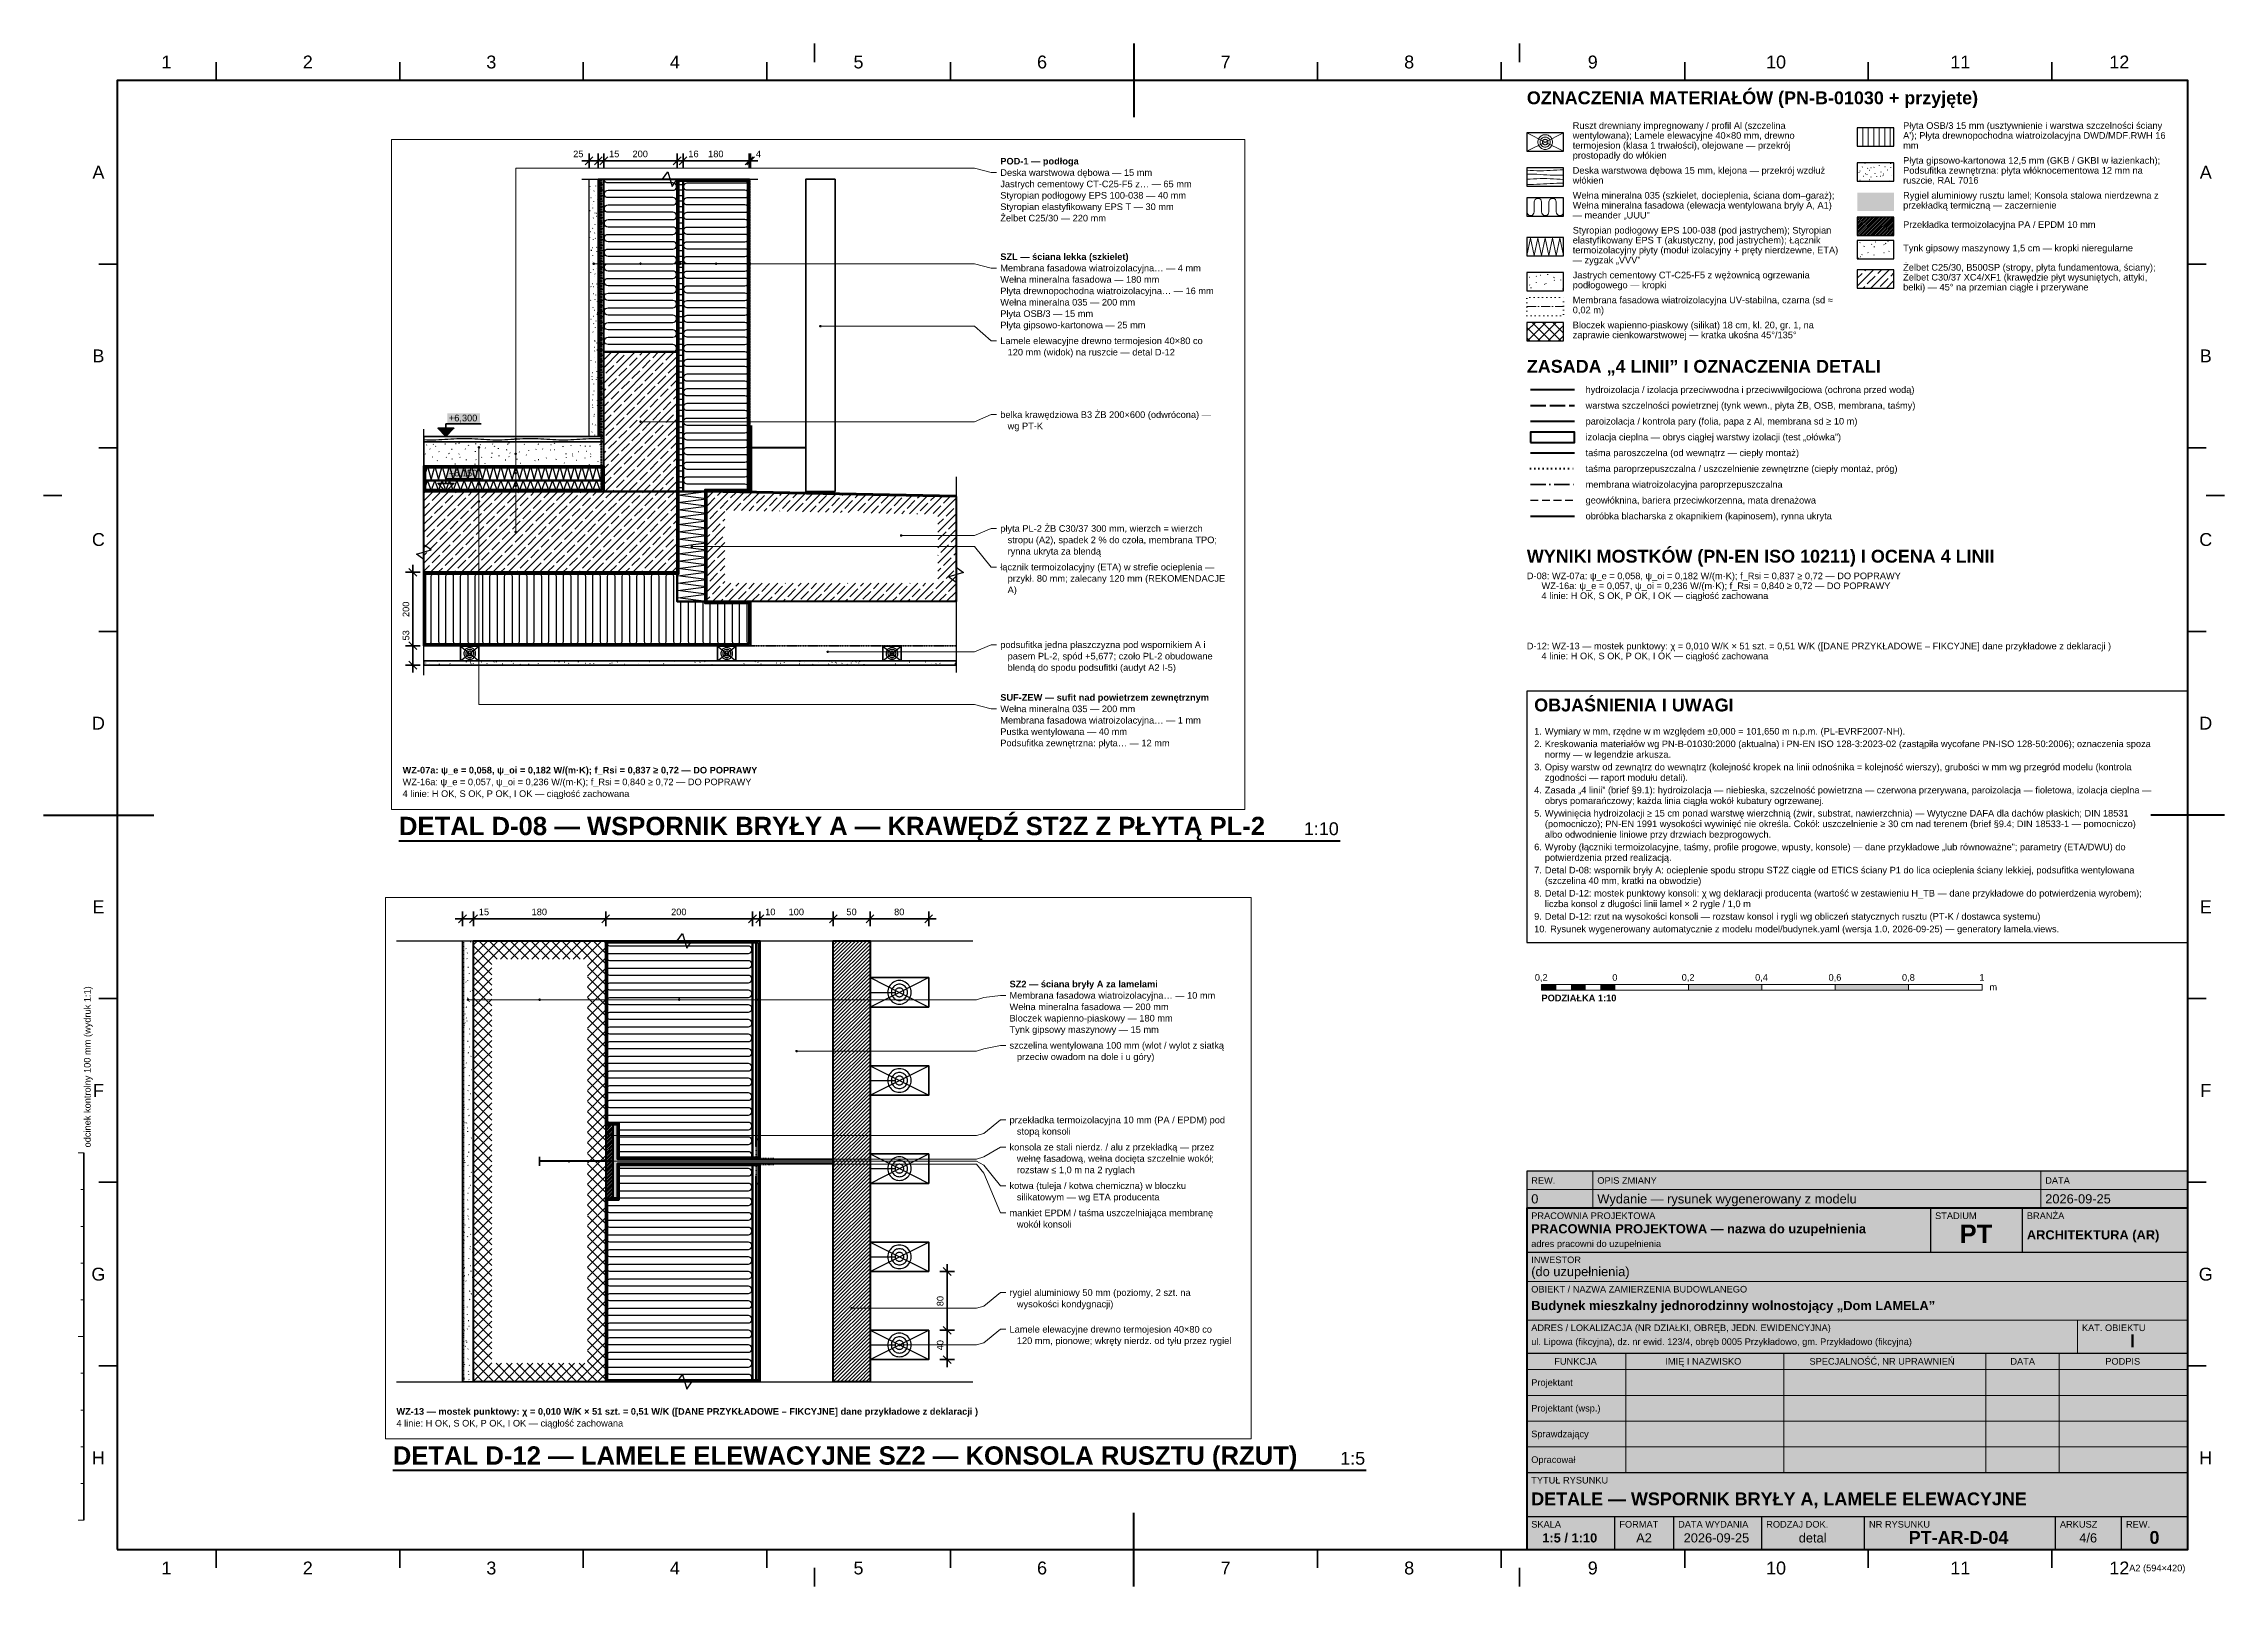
# Paper-space layout 'Arkusz PT-AR-D-04' of a CAD drawing. Header units: metres, sheet in millimetres. Extents: x 0 to 594, y 0 to 420.
# The model-space entities are those that its viewports show. They can reach past a viewport. Long polylines and large blocks are cut down to what shows.
import ezdxf

# ---------------------------------------------------------------- set-up
doc = ezdxf.new("R2010")
doc.units = ezdxf.units.M
for name, pattern in [('KRESKOWA', [5.25, 4.2, -1.05]), ('KRESKOWA_DROBNA', [3.15, 2.1, -1.05]), ('KROPKOWA', [1.05, 0, -1.05]), ('PUNKTOWA_KROTKA', [6.3, 4.2, -1.05, 0, -1.05])]:
    doc.linetypes.add(name, pattern=pattern)
for name, color, linetype, lineweight, true_color in [('A-DET-HYDRO', 5, 'Continuous', 50, 0x1565c0), ('A-DET-IZOL', 30, 'Continuous', 35, 0xef6c00), ('A-DET-MEMBRANY', 8, 'PUNKTOWA_KROTKA', 25, 0x455a64), ('A-DET-PARO', 6, 'Continuous', 35, 0x7b1fa2), ('A-DET-SZCZEL', 1, 'KRESKOWA', 35, 0xd32f2f)]:
    doc.layers.add(name, color=color, linetype=linetype, lineweight=lineweight, true_color=true_color)
for name, color, linetype, lineweight in [('A-DET-OPIS', 2, 'Continuous', 25), ('A-DET-PRZERWA', 8, 'Continuous', 25), ('A-DET-TASMA', 6, 'Continuous', 50), ('A-IZOL-WODNA', 5, 'Continuous', 100), ('A-KRESKOWANIE', 8, 'Continuous', 18), ('A-MASKA', 7, 'Continuous', 18), ('A-OPISY', 2, 'Continuous', 25), ('A-RZEDNE', 1, 'Continuous', 25), ('A-SCIANY-IZOL', 4, 'Continuous', 35), ('A-SCIANY-KONSTR', 7, 'Continuous', 50), ('A-SCIANY-WYK', 8, 'Continuous', 18), ('A-WARSTWY', 8, 'Continuous', 25), ('A-WIDOK', 7, 'Continuous', 25), ('A-WYMIARY', 1, 'Continuous', 25), ('A-WYPELNIENIA', 9, 'Continuous', 18), ('R-LEGENDA', 7, 'Continuous', 25), ('R-OPISY', 7, 'Continuous', 25), ('R-RAMKA', 7, 'Continuous', 50), ('R-TABLICZKA', 7, 'Continuous', 25)]:
    doc.layers.add(name, color=color, linetype=linetype, lineweight=lineweight)
doc.layers.add('R-RZUTNIA', color=8, linetype='Continuous', lineweight=18, plot=False)
doc.styles.add('PL_ARIAL', font='arial.ttf')
doc.styles.add('PL_ARIAL_B', font='arialbd.ttf')

psp = doc.layouts.new('Arkusz PT-AR-D-04')

# ---------------------------------------------------------------- texts
at = {"layer": 'R-LEGENDA'}
for s, height, style, p in [('OZNACZENIA MATERIAŁÓW (PN-B-01030 + przyjęte)', 3.5, 'PL_ARIAL_B', (404, 403.5)), ('Ruszt drewniany impregnowany / profil Al (szczelina', 1.8, 'PL_ARIAL', (416.5, 396.8)), ('Płyta OSB/3 15 mm (usztywnienie i warstwa szczelności ściany', 1.8, 'PL_ARIAL', (506.5, 396.8)), ('wentylowana); Lamele elewacyjne 40×80 mm, drewno', 1.8, 'PL_ARIAL', (416.5, 394.1)), ('termojesion (klasa 1 trwałości), olejowane — przekrój', 1.8, 'PL_ARIAL', (416.5, 391.4)), ("A'); Płyta drewnopochodna wiatroizolacyjna DWD/MDF.RWH 16", 1.8, 'PL_ARIAL', (506.5, 394.1)), ('mm', 1.8, 'PL_ARIAL', (506.5, 391.4)), ('prostopadły do włókien', 1.8, 'PL_ARIAL', (416.5, 388.7)), ('Deska warstwowa dębowa 15 mm, klejona — przekrój wzdłuż', 1.8, 'PL_ARIAL', (416.5, 384.6)), ('Płyta gipsowo-kartonowa 12,5 mm (GKB / GKBI w łazienkach);', 1.8, 'PL_ARIAL', (506.5, 387.3)), ('Podsufitka zewnętrzna: płyta włóknocementowa 12 mm na', 1.8, 'PL_ARIAL', (506.5, 384.6)), ('włókien', 1.8, 'PL_ARIAL', (416.5, 381.9)), ('ruszcie, RAL 7016', 1.8, 'PL_ARIAL', (506.5, 381.9)), ('— meander „UUU”', 1.8, 'PL_ARIAL', (416.5, 372.4)), ('Wełna mineralna 035 (szkielet, docieplenia, ściana dom–garaż);', 1.8, 'PL_ARIAL', (416.5, 377.8)), ('Wełna mineralna fasadowa (elewacja wentylowana bryły A, A1)', 1.8, 'PL_ARIAL', (416.5, 375.1)), ('przekładką termiczną — zaczernienie', 1.8, 'PL_ARIAL', (506.5, 375.1)), ('Rygiel aluminiowy rusztu lamel; Konsola stalowa nierdzewna z', 1.8, 'PL_ARIAL', (506.5, 377.8)), ('Styropian podłogowy EPS 100-038 (pod jastrychem); Styropian', 1.8, 'PL_ARIAL', (416.5, 368.3)), ('Przekładka termoizolacyjna PA / EPDM 10 mm', 1.8, 'PL_ARIAL', (506.5, 369.85)), ('termoizolacyjny płyty (moduł izolacyjny + pręty nierdzewne, ETA)', 1.8, 'PL_ARIAL', (416.5, 362.9)), ('elastyfikowany EPS T (akustyczny, pod jastrychem); Łącznik', 1.8, 'PL_ARIAL', (416.5, 365.6)), ('Tynk gipsowy maszynowy 1,5 cm — kropki nieregularne', 1.8, 'PL_ARIAL', (506.5, 363.45)), ('— zygzak „VVV”', 1.8, 'PL_ARIAL', (416.5, 360.2)), ('Jastrych cementowy CT-C25-F5 z wężownicą ogrzewania', 1.8, 'PL_ARIAL', (416.5, 356.1)), ('Żelbet C25/30, B500SP (stropy, płyta fundamentowa, ściany);', 1.8, 'PL_ARIAL', (506.5, 358.2)), ('Żelbet C30/37 XC4/XF1 (krawędzie płyt wysuniętych, attyki,', 1.8, 'PL_ARIAL', (506.5, 355.5)), ('podłogowego — kropki', 1.8, 'PL_ARIAL', (416.5, 353.4)), ('Membrana fasadowa wiatroizolacyjna UV-stabilna, czarna (sd ≈', 1.8, 'PL_ARIAL', (416.5, 349.3)), ('belki) — 45° na przemian ciągłe i przerywane', 1.8, 'PL_ARIAL', (506.5, 352.8)), ('0,02 m)', 1.8, 'PL_ARIAL', (416.5, 346.6)), ('zaprawie cienkowarstwowej — kratka ukośna 45°/135°', 1.8, 'PL_ARIAL', (416.5, 339.8)), ('Bloczek wapienno-piaskowy (silikat) 18 cm, kl. 20, gr. 1, na', 1.8, 'PL_ARIAL', (416.5, 342.5)), ('ZASADA „4 LINII” I OZNACZENIA DETALI', 3.5, 'PL_ARIAL_B', (404, 330.4)), ('hydroizolacja / izolacja przeciwwodna i przeciwwilgociowa (ochrona przed wodą)', 1.8, 'PL_ARIAL', (420, 324.9)), ('warstwa szczelności powietrznej (tynk wewn., płyta ŻB, OSB, membrana, taśmy)', 1.8, 'PL_ARIAL', (420, 320.6)), ('paroizolacja / kontrola pary (folia, papa z Al, membrana sd ≥ 10 m)', 1.8, 'PL_ARIAL', (420, 316.3)), ('taśma paroszczelna (od wewnątrz — ciepły montaż)', 1.8, 'PL_ARIAL', (420, 307.7)), ('izolacja cieplna — obrys ciągłej warstwy izolacji (test „ołówka”)', 1.8, 'PL_ARIAL', (420, 312)), ('taśma paroprzepuszczalna / uszczelnienie zewnętrzne (ciepły montaż, próg)', 1.8, 'PL_ARIAL', (420, 303.4)), ('membrana wiatroizolacyjna paroprzepuszczalna', 1.8, 'PL_ARIAL', (420, 299.1)), ('geowłóknina, bariera przeciwkorzenna, mata drenażowa', 1.8, 'PL_ARIAL', (420, 294.8)), ('obróbka blacharska z okapnikiem (kapinosem), rynna ukryta', 1.8, 'PL_ARIAL', (420, 290.5)), ('WYNIKI MOSTKÓW (PN-EN ISO 10211) I OCENA 4 LINII', 3.5, 'PL_ARIAL_B', (404, 278.7)), ('D-08: WZ-07a: ψ_e = 0,058, ψ_oi = 0,182 W/(m·K); f_Rsi = 0,837 ≥ 0,72 — DO POPRAWY', 1.8, 'PL_ARIAL', (404, 274.2)), ('WZ-16a: ψ_e = 0,057, ψ_oi = 0,236 W/(m·K); f_Rsi = 0,840 ≥ 0,72 — DO POPRAWY', 1.8, 'PL_ARIAL', (408, 271.5)), ('D-12: WZ-13 — mostek punktowy: χ = 0,010 W/K × 51 szt. = 0,51 W/K ([DANE PRZYKŁADOWE – FIKCYJNE] dane przykładowe z deklaracji )', 1.8, 'PL_ARIAL', (404, 255.1))]:
    psp.add_text(s, height=height, dxfattribs=dict(at, style=style)).set_placement(p)
at = {"layer": 'R-LEGENDA', "true_color": 0x1a7f37, "style": 'PL_ARIAL'}
for p in [(408, 268.8), (408, 252.4)]:
    psp.add_text('4 linie: H OK, S OK, P OK, I OK — ciągłość zachowana', height=1.8, dxfattribs=at).set_placement(p)
at = {"layer": 'R-OPISY'}
for s, height, style, p in [('OBJAŚNIENIA I UWAGI', 3.5, 'PL_ARIAL_B', (406, 238.2)), ('1. ', 1.8, 'PL_ARIAL', (406, 231.9)), ('Wymiary w mm, rzędne w m względem ±0,000 = 101,650 m n.p.m. (PL-EVRF2007-NH).', 1.8, 'PL_ARIAL', (408.91, 231.9)), ('2. ', 1.8, 'PL_ARIAL', (406, 228.48)), ('normy — w legendzie arkusza.', 1.8, 'PL_ARIAL', (408.91, 225.6)), ('Kreskowania materiałów wg PN-B-01030:2000 (aktualna) i PN-EN ISO 128-3:2023-02 (zastąpiła wycofane PN-ISO 128-50:2006); oznaczenia spoza', 1.8, 'PL_ARIAL', (408.91, 228.48)), ('3. ', 1.8, 'PL_ARIAL', (406, 222.18)), ('zgodności — raport modułu detali).', 1.8, 'PL_ARIAL', (408.91, 219.3)), ('Opisy warstw od zewnątrz do wewnątrz (kolejność kropek na linii odnośnika = kolejność wierszy), grubości w mm wg przegród modelu (kontrola', 1.8, 'PL_ARIAL', (408.91, 222.18)), ('4. ', 1.8, 'PL_ARIAL', (406, 215.88)), ('Zasada „4 linii” (brief §9.1): hydroizolacja — niebieska, szczelność powietrzna — czerwona przerywana, paroizolacja — fioletowa, izolacja cieplna —', 1.8, 'PL_ARIAL', (408.91, 215.88)), ('obrys pomarańczowy; każda linia ciągła wokół kubatury ogrzewanej.', 1.8, 'PL_ARIAL', (408.91, 213)), ('DETAL D-08 — WSPORNIK BRYŁY A — KRAWĘDŹ ST2Z Z PŁYTĄ PL-2', 5, 'PL_ARIAL_B', (96.78, 204.51)), ('1:10', 3.5, 'PL_ARIAL', (343.26, 204.51)), ('5. ', 1.8, 'PL_ARIAL', (406, 209.58)), ('Wywinięcia hydroizolacji ≥ 15 cm ponad warstwę wierzchnią (żwir, substrat, nawierzchnia) — Wytyczne DAFA dla dachów płaskich; DIN 18531', 1.8, 'PL_ARIAL', (408.91, 209.58)), ('(pomocniczo); PN-EN 1991 wysokości wywinięć nie określa. Cokół: uszczelnienie ≥ 30 cm nad terenem (brief §9.4; DIN 18533-1 — pomocniczo)', 1.8, 'PL_ARIAL', (408.91, 206.7)), ('6. ', 1.8, 'PL_ARIAL', (406, 200.4)), ('Wyroby (łączniki termoizolacyjne, taśmy, profile progowe, wpusty, konsole) — dane przykładowe „lub równoważne”; parametry (ETA/DWU) do', 1.8, 'PL_ARIAL', (408.91, 200.4)), ('albo odwodnienie liniowe przy drzwiach bezprogowych.', 1.8, 'PL_ARIAL', (408.91, 203.82)), ('potwierdzenia przed realizacją.', 1.8, 'PL_ARIAL', (408.91, 197.52)), ('Detal D-08: wspornik bryły A: ocieplenie spodu stropu ST2Z ciągłe od ETICS ściany P1 do lica ocieplenia ściany lekkiej, podsufitka wentylowana', 1.8, 'PL_ARIAL', (408.91, 194.1)), ('7. ', 1.8, 'PL_ARIAL', (406, 194.1)), ('(szczelina 40 mm, kratki na obwodzie)', 1.8, 'PL_ARIAL', (408.91, 191.22)), ('8. ', 1.8, 'PL_ARIAL', (406, 187.8)), ('liczba konsol z długości linii lamel × 2 rygle / 1,0 m', 1.8, 'PL_ARIAL', (408.91, 184.92)), ('Detal D-12: mostek punktowy konsoli: χ wg deklaracji producenta (wartość w zestawieniu H_TB — dane przykładowe do potwierdzenia wyrobem);', 1.8, 'PL_ARIAL', (408.91, 187.8)), ('9. ', 1.8, 'PL_ARIAL', (406, 181.5)), ('10. ', 1.8, 'PL_ARIAL', (406, 178.08)), ('Detal D-12: rzut na wysokości konsoli — rozstaw konsol i rygli wg obliczeń statycznych rusztu (PT-K / dostawca systemu)', 1.8, 'PL_ARIAL', (408.91, 181.5)), ('Rysunek wygenerowany automatycznie z modelu model/budynek.yaml (wersja 1.0, 2026-09-25) — generatory lamela.views.', 1.8, 'PL_ARIAL', (410.36, 178.08)), ('0,2', 1.8, 'PL_ARIAL', (406.18, 164.88)), ('0', 1.8, 'PL_ARIAL', (427.27, 164.88)), ('0,2', 1.8, 'PL_ARIAL', (446.18, 164.88)), ('0,4', 1.8, 'PL_ARIAL', (466.18, 164.88)), ('0,6', 1.8, 'PL_ARIAL', (486.18, 164.88)), ('0,8', 1.8, 'PL_ARIAL', (506.18, 164.88)), ('1', 1.8, 'PL_ARIAL', (527.27, 164.88)), ('PODZIAŁKA 1:10', 1.8, 'PL_ARIAL_B', (408, 159.28)), ('m', 1.8, 'PL_ARIAL', (530, 162.28)), ('DETAL D-12 — LAMELE ELEWACYJNE SZ2 — KONSOLA RUSZTU (RZUT)', 5, 'PL_ARIAL_B', (95.11, 33.12)), ('1:5', 3.5, 'PL_ARIAL', (353.16, 33.12))]:
    psp.add_text(s, height=height, dxfattribs=dict(at, style=style)).set_placement(p)
at = {"layer": 'R-OPISY', "style": 'PL_ARIAL'}
psp.add_text('odcinek kontrolny 100 mm (wydruk 1:1)', height=1.8, rotation=90, dxfattribs=at).set_placement((12.8, 119.5))
at = {"layer": 'R-RAMKA', "style": 'PL_ARIAL'}
for s, height, p in [('1', 3.5, (32.09, 413.25)), ('2', 3.5, (70.59, 413.25)), ('3', 3.5, (120.59, 413.25)), ('4', 3.5, (170.59, 413.25)), ('5', 3.5, (220.59, 413.25)), ('6', 3.5, (270.59, 413.25)), ('7', 3.5, (320.59, 413.25)), ('8', 3.5, (370.59, 413.25)), ('9', 3.5, (420.59, 413.25)), ('10', 3.5, (469.17, 413.25)), ('11', 3.5, (519.36, 413.25)), ('12', 3.5, (562.67, 413.25)), ('A', 3.5, (13.3, 383.25)), ('A', 3.5, (587.3, 383.25)), ('B', 3.5, (13.3, 333.25)), ('B', 3.5, (587.3, 333.25)), ('C', 3.5, (13.16, 283.25)), ('C', 3.5, (587.16, 283.25)), ('D', 3.5, (13.16, 233.25)), ('D', 3.5, (587.16, 233.25)), ('E', 3.5, (13.3, 183.25)), ('E', 3.5, (587.3, 183.25)), ('F', 3.5, (13.45, 133.25)), ('F', 3.5, (587.45, 133.25)), ('G', 3.5, (13.02, 83.25)), ('G', 3.5, (587.02, 83.25)), ('H', 3.5, (13.16, 33.25)), ('H', 3.5, (587.16, 33.25)), ('1', 3.5, (32.09, 3.25)), ('2', 3.5, (70.59, 3.25)), ('3', 3.5, (120.59, 3.25)), ('4', 3.5, (170.59, 3.25)), ('5', 3.5, (220.59, 3.25)), ('6', 3.5, (270.59, 3.25)), ('7', 3.5, (320.59, 3.25)), ('8', 3.5, (370.59, 3.25)), ('9', 3.5, (420.59, 3.25)), ('10', 3.5, (469.17, 3.25)), ('11', 3.5, (519.36, 3.25)), ('12', 3.5, (562.67, 3.25)), ('A2 (594×420)', 1.8, (568.07, 4.1))]:
    psp.add_text(s, height=height, dxfattribs=at).set_placement(p)
at = {"layer": 'R-TABLICZKA'}
for s, height, style, p in [('REW.', 1.8, 'PL_ARIAL', (405.2, 109.6)), ('OPIS ZMIANY', 1.8, 'PL_ARIAL', (423.2, 109.6)), ('DATA', 1.8, 'PL_ARIAL', (545.2, 109.6)), ('0', 2.5, 'PL_ARIAL', (405.2, 104.25)), ('PRACOWNIA PROJEKTOWA', 1.8, 'PL_ARIAL', (405.2, 100)), ('Wydanie — rysunek wygenerowany z modelu', 2.5, 'PL_ARIAL', (423.2, 104.25)), ('STADIUM', 1.8, 'PL_ARIAL', (515.2, 100)), ('BRANŻA', 1.8, 'PL_ARIAL', (540.2, 100)), ('2026-09-25', 2.5, 'PL_ARIAL', (545.2, 104.25)), ('PRACOWNIA PROJEKTOWA — nazwa do uzupełnienia', 2.5, 'PL_ARIAL_B', (405.2, 96.1)), ('PT', 5, 'PL_ARIAL_B', (521.86, 93.5)), ('ARCHITEKTURA (AR)', 2.5, 'PL_ARIAL_B', (540.2, 94.45)), ('adres pracowni do uzupełnienia', 1.8, 'PL_ARIAL', (405.2, 92.4)), ('INWESTOR', 1.8, 'PL_ARIAL', (405.2, 88)), ('(do uzupełnienia)', 2.5, 'PL_ARIAL', (405.2, 84.45)), ('OBIEKT / NAZWA ZAMIERZENIA BUDOWLANEGO', 1.8, 'PL_ARIAL', (405.2, 80)), ('Budynek mieszkalny jednorodzinny wolnostojący „Dom LAMELA”', 2.5, 'PL_ARIAL_B', (405.2, 75.2)), ('ADRES / LOKALIZACJA (NR DZIAŁKI, OBRĘB, JEDN. EWIDENCYJNA)', 1.8, 'PL_ARIAL', (405.2, 69.5)), ('KAT. OBIEKTU', 1.8, 'PL_ARIAL', (555.2, 69.5)), ('ul. Lipowa (fikcyjna), dz. nr ewid. 123/4, obręb 0005 Przykładowo, gm. Przykładowo (fikcyjna)', 1.8, 'PL_ARIAL', (405.2, 65.72)), ('I', 3.5, 'PL_ARIAL_B', (568.29, 65.07)), ('FUNKCJA', 1.8, 'PL_ARIAL', (411.47, 60.35)), ('IMIĘ I NAZWISKO', 1.8, 'PL_ARIAL', (441.74, 60.35)), ('SPECJALNOŚĆ, NR UPRAWNIEŃ', 1.8, 'PL_ARIAL', (480.98, 60.35)), ('DATA', 1.8, 'PL_ARIAL', (535.71, 60.35)), ('PODPIS', 1.8, 'PL_ARIAL', (561.56, 60.35)), ('Projektant', 1.8, 'PL_ARIAL', (405.2, 54.6)), ('Projektant (wsp.)', 1.8, 'PL_ARIAL', (405.2, 47.6)), ('Sprawdzający', 1.8, 'PL_ARIAL', (405.2, 40.6)), ('TYTUŁ RYSUNKU', 1.8, 'PL_ARIAL', (405.2, 28)), ('Opracował', 1.8, 'PL_ARIAL', (405.2, 33.6)), ('DETALE — WSPORNIK BRYŁY A, LAMELE ELEWACYJNE', 3.5, 'PL_ARIAL_B', (405.2, 22.07)), ('SKALA', 1.8, 'PL_ARIAL', (405.2, 16)), ('FORMAT', 1.8, 'PL_ARIAL', (429.2, 16)), ('RODZAJ DOK.', 1.8, 'PL_ARIAL', (469.2, 16)), ('NR RYSUNKU', 1.8, 'PL_ARIAL', (497.2, 16)), ('ARKUSZ', 1.8, 'PL_ARIAL', (549.2, 16)), ('1:5 / 1:10', 2.5, 'PL_ARIAL_B', (408.22, 11.95)), ('A2', 2.5, 'PL_ARIAL', (433.78, 11.95)), ('DATA WYDANIA', 1.8, 'PL_ARIAL', (445.2, 16)), ('2026-09-25', 2.5, 'PL_ARIAL', (446.71, 11.95)), ('detal', 2.5, 'PL_ARIAL', (478.06, 11.95)), ('PT-AR-D-04', 3.5, 'PL_ARIAL_B', (508.01, 11.57)), ('4/6', 2.5, 'PL_ARIAL', (554.47, 11.95)), ('REW.', 1.8, 'PL_ARIAL', (567.2, 16)), ('0', 3.5, 'PL_ARIAL_B', (573.59, 11.57))]:
    psp.add_text(s, height=height, dxfattribs=dict(at, style=style)).set_placement(p)

msp = doc.modelspace()

# ---------------------------------------------------------------- texts
at = {"layer": 'A-DET-OPIS'}
for s, height, style, p in [('WZ-13 — mostek punktowy: χ = 0,010 W/K × 51 szt. = 0,51 W/K ([DANE PRZYKŁADOWE – FIKCYJNE] dane przykładowe z deklaracji )', 0.009, 'PL_ARIAL_B', (21.7564, -0.045)), ('WZ-07a: ψ_e = 0,058, ψ_oi = 0,182 W/(m·K); f_Rsi = 0,837 ≥ 0,72 — DO POPRAWY', 0.018, 'PL_ARIAL_B', (-0.508, -0.7677)), ('WZ-16a: ψ_e = 0,057, ψ_oi = 0,236 W/(m·K); f_Rsi = 0,840 ≥ 0,72 — DO POPRAWY', 0.018, 'PL_ARIAL', (-0.508, -0.7997))]:
    msp.add_text(s, height=height, dxfattribs=dict(at, style=style)).set_placement(p)
at = {"layer": 'A-DET-OPIS', "true_color": 0x1a7f37, "style": 'PL_ARIAL'}
for height, p in [(0.009, (21.7564, -0.061)), (0.018, (-0.508, -0.8317))]:
    msp.add_text('4 linie: H OK, S OK, P OK, I OK — ciągłość zachowana', height=height, dxfattribs=at).set_placement(p)
at = {"layer": 'A-OPISY'}
for s, height, style, p in [('POD-1 — podłoga', 0.018, 'PL_ARIAL_B', (1.12, 0.8902)), ('Deska warstwowa dębowa — 15 mm', 0.018, 'PL_ARIAL', (1.12, 0.8592)), ('Jastrych cementowy CT-C25-F5 z… — 65 mm', 0.018, 'PL_ARIAL', (1.12, 0.8282)), ('Styropian podłogowy EPS 100-038 — 40 mm', 0.018, 'PL_ARIAL', (1.12, 0.7972)), ('Styropian elastyfikowany EPS T — 30 mm', 0.018, 'PL_ARIAL', (1.12, 0.7662)), ('Żelbet C25/30 — 220 mm', 0.018, 'PL_ARIAL', (1.12, 0.7352)), ('SZL — ściana lekka (szkielet)', 0.018, 'PL_ARIAL_B', (1.12, 0.6302)), ('Membrana fasadowa wiatroizolacyjna… — 4 mm', 0.018, 'PL_ARIAL', (1.12, 0.5992)), ('Wełna mineralna fasadowa — 180 mm', 0.018, 'PL_ARIAL', (1.12, 0.5682)), ('Płyta drewnopochodna wiatroizolacyjna… — 16 mm', 0.018, 'PL_ARIAL', (1.12, 0.5372)), ('SZ2 — ściana bryły A za lamelami', 0.009, 'PL_ARIAL_B', (22.5914, 0.5368)), ('Wełna mineralna 035 — 200 mm', 0.018, 'PL_ARIAL', (1.12, 0.5062)), ('Wełna mineralna fasadowa — 200 mm', 0.009, 'PL_ARIAL', (22.5914, 0.5058)), ('Membrana fasadowa wiatroizolacyjna… — 10 mm', 0.009, 'PL_ARIAL', (22.5914, 0.5213)), ('Płyta OSB/3 — 15 mm', 0.018, 'PL_ARIAL', (1.12, 0.4752)), ('Tynk gipsowy maszynowy — 15 mm', 0.009, 'PL_ARIAL', (22.5914, 0.4748)), ('Bloczek wapienno-piaskowy — 180 mm', 0.009, 'PL_ARIAL', (22.5914, 0.4903)), ('Płyta gipsowo-kartonowa — 25 mm', 0.018, 'PL_ARIAL', (1.12, 0.4442)), ('szczelina wentylowana 100 mm (wlot / wylot z siatką', 0.009, 'PL_ARIAL', (22.5914, 0.4533)), ('przeciw owadom na dole i u góry)', 0.009, 'PL_ARIAL', (22.6014, 0.4378)), ('Lamele elewacyjne drewno termojesion 40×80 co', 0.018, 'PL_ARIAL', (1.12, 0.4012)), ('120 mm (widok) na ruszcie — detal D-12', 0.018, 'PL_ARIAL', (1.14, 0.3702)), ('przekładka termoizolacyjna 10 mm (PA / EPDM) pod', 0.009, 'PL_ARIAL', (22.5914, 0.3518)), ('stopą konsoli', 0.009, 'PL_ARIAL', (22.6014, 0.3363)), ('konsola ze stali nierdz. / alu z przekładką — przez', 0.009, 'PL_ARIAL', (22.5914, 0.3148)), ('wełnę fasadową, wełna docięta szczelnie wokół;', 0.009, 'PL_ARIAL', (22.6014, 0.2993)), ('kotwa (tuleja / kotwa chemiczna) w bloczku', 0.009, 'PL_ARIAL', (22.5914, 0.2623)), ('rozstaw ≤ 1,0 m na 2 ryglach', 0.009, 'PL_ARIAL', (22.6014, 0.2838)), ('silikatowym — wg ETA producenta', 0.009, 'PL_ARIAL', (22.6014, 0.2468)), ('belka krawędziowa B3 ŻB 200×600 (odwrócona) —', 0.018, 'PL_ARIAL', (1.12, 0.2002)), ('mankiet EPDM / taśma uszczelniająca membranę', 0.009, 'PL_ARIAL', (22.5914, 0.2253)), ('wokół konsoli', 0.009, 'PL_ARIAL', (22.6014, 0.2098)), ('wg PT-K', 0.018, 'PL_ARIAL', (1.14, 0.1692)), ('rygiel aluminiowy 50 mm (poziomy, 2 szt. na', 0.009, 'PL_ARIAL', (22.5914, 0.1168)), ('wysokości kondygnacji)', 0.009, 'PL_ARIAL', (22.6014, 0.1013)), ('Lamele elewacyjne drewno termojesion 40×80 co', 0.009, 'PL_ARIAL', (22.5914, 0.0668)), ('120 mm, pionowe; wkręty nierdz. od tyłu przez rygiel', 0.009, 'PL_ARIAL', (22.6014, 0.0513)), ('płyta PL-2 ŻB C30/37 300 mm, wierzch = wierzch', 0.018, 'PL_ARIAL', (1.12, -0.1098)), ('stropu (A2), spadek 2 % do czoła, membrana TPO;', 0.018, 'PL_ARIAL', (1.14, -0.1408)), ('rynna ukryta za blendą', 0.018, 'PL_ARIAL', (1.14, -0.1718)), ('łącznik termoizolacyjny (ETA) w strefie ocieplenia —', 0.018, 'PL_ARIAL', (1.12, -0.2148)), ('przykł. 80 mm; zalecany 120 mm (REKOMENDACJE', 0.018, 'PL_ARIAL', (1.14, -0.2458)), ('A)', 0.018, 'PL_ARIAL', (1.14, -0.2768)), ('podsufitka jedna płaszczyzna pod wspornikiem A i', 0.018, 'PL_ARIAL', (1.12, -0.4263)), ('pasem PL-2, spód +5,677; czoło PL-2 obudowane', 0.018, 'PL_ARIAL', (1.14, -0.4573)), ('blendą do spodu podsufitki (audyt A2 I-5)', 0.018, 'PL_ARIAL', (1.14, -0.4883)), ('SUF-ZEW — sufit nad powietrzem zewnętrznym', 0.018, 'PL_ARIAL_B', (1.12, -0.5698)), ('Wełna mineralna 035 — 200 mm', 0.018, 'PL_ARIAL', (1.12, -0.6008)), ('Membrana fasadowa wiatroizolacyjna… — 1 mm', 0.018, 'PL_ARIAL', (1.12, -0.6318)), ('Pustka wentylowana — 40 mm', 0.018, 'PL_ARIAL', (1.12, -0.6628)), ('Podsufitka zewnętrzna: płyta… — 12 mm', 0.018, 'PL_ARIAL', (1.12, -0.6938))]:
    msp.add_text(s, height=height, dxfattribs=dict(at, style=style)).set_placement(p)
at = {"layer": 'A-RZEDNE', "style": 'PL_ARIAL'}
for s, p in [('+6,300', (-0.382, 0.191)), ('+6,150', (-0.382, 0.041))]:
    msp.add_text(s, height=0.018, dxfattribs=at).set_placement(p)
at = {"layer": 'A-WYMIARY', "style": 'PL_ARIAL'}
for s, height, p in [('25', 0.018, (-0.0434, 0.91)), ('15', 0.018, (0.0543, 0.91)), ('200', 0.018, (0.1182, 0.91)), ('16', 0.018, (0.2703, 0.91)), ('180', 0.018, (0.3242, 0.91)), ('4', 0.018, (0.4543, 0.91)), ('15', 0.009, (21.8686, 0.635)), ('180', 0.009, (21.9405, 0.635)), ('200', 0.009, (22.1305, 0.635)), ('10', 0.009, (22.2586, 0.635)), ('100', 0.009, (22.2905, 0.635)), ('50', 0.009, (22.3692, 0.635)), ('80', 0.009, (22.4342, 0.635))]:
    msp.add_text(s, height=height, dxfattribs=at).set_placement(p)
for s, height, p in [('80', 0.009, (22.5014, 0.1027)), ('40', 0.009, (22.5014, 0.0427)), ('200', 0.018, (-0.49, -0.3418)), ('53', 0.018, (-0.49, -0.4057))]:
    msp.add_text(s, height=height, rotation=90, dxfattribs=at).set_placement(p)

# ---------------------------------------------------------------- hatches: boundary and pattern name
at = {"layer": 'A-MASKA', "true_color": 0xffffff}
for points in [[(-0.386, 0.183), (-0.2973, 0.183), (-0.2973, 0.213), (-0.386, 0.213)], [(-0.386, 0.033), (-0.2973, 0.033), (-0.2973, 0.063), (-0.386, 0.063)]]:
    msp.add_hatch(color=7, dxfattribs=at).paths.add_polyline_path(points)
at = {"layer": 'A-OPISY', "true_color": 0x000000}
for points in [[(0.016, 0.62), (0.0159, 0.6209), (0.0155, 0.6218), (0.015, 0.6225), (0.0142, 0.623), (0.0134, 0.6234), (0.0125, 0.6235), (0.0116, 0.6234), (0.0107, 0.623), (0.01, 0.6225), (0.0095, 0.6218), (0.0091, 0.6209), (0.009, 0.62), (0.0091, 0.6191), (0.0095, 0.6182), (0.01, 0.6175), (0.0107, 0.617), (0.0116, 0.6166), (0.0125, 0.6165), (0.0134, 0.6166), (0.0142, 0.617), (0.015, 0.6175), (0.0155, 0.6182), (0.0159, 0.6191)], [(0.036, 0.62), (0.0359, 0.6209), (0.0355, 0.6218), (0.035, 0.6225), (0.0342, 0.623), (0.0334, 0.6234), (0.0325, 0.6235), (0.0316, 0.6234), (0.0307, 0.623), (0.03, 0.6225), (0.0295, 0.6218), (0.0291, 0.6209), (0.029, 0.62), (0.0291, 0.6191), (0.0295, 0.6182), (0.03, 0.6175), (0.0307, 0.617), (0.0316, 0.6166), (0.0325, 0.6165), (0.0334, 0.6166), (0.0342, 0.617), (0.035, 0.6175), (0.0355, 0.6182), (0.0359, 0.6191)], [(0.1435, 0.62), (0.1434, 0.6209), (0.143, 0.6218), (0.1425, 0.6225), (0.1418, 0.623), (0.1409, 0.6234), (0.14, 0.6235), (0.1391, 0.6234), (0.1383, 0.623), (0.1375, 0.6225), (0.137, 0.6218), (0.1366, 0.6209), (0.1365, 0.62), (0.1366, 0.6191), (0.137, 0.6182), (0.1375, 0.6175), (0.1383, 0.617), (0.1391, 0.6166), (0.14, 0.6165), (0.1409, 0.6166), (0.1418, 0.617), (0.1425, 0.6175), (0.143, 0.6182), (0.1434, 0.6191)], [(0.2515, 0.62), (0.2514, 0.6209), (0.251, 0.6218), (0.2505, 0.6225), (0.2497, 0.623), (0.2489, 0.6234), (0.248, 0.6235), (0.2471, 0.6234), (0.2462, 0.623), (0.2455, 0.6225), (0.245, 0.6218), (0.2446, 0.6209), (0.2445, 0.62), (0.2446, 0.6191), (0.245, 0.6182), (0.2455, 0.6175), (0.2462, 0.617), (0.2471, 0.6166), (0.248, 0.6165), (0.2489, 0.6166), (0.2497, 0.617), (0.2505, 0.6175), (0.251, 0.6182), (0.2514, 0.6191)], [(0.3495, 0.62), (0.3494, 0.6209), (0.349, 0.6218), (0.3485, 0.6225), (0.3477, 0.623), (0.3469, 0.6234), (0.346, 0.6235), (0.3451, 0.6234), (0.3443, 0.623), (0.3435, 0.6225), (0.343, 0.6218), (0.3426, 0.6209), (0.3425, 0.62), (0.3426, 0.6191), (0.343, 0.6182), (0.3435, 0.6175), (0.3443, 0.617), (0.3451, 0.6166), (0.346, 0.6165), (0.3469, 0.6166), (0.3477, 0.617), (0.3485, 0.6175), (0.349, 0.6182), (0.3494, 0.6191)], [(0.4415, 0.62), (0.4414, 0.6209), (0.441, 0.6218), (0.4405, 0.6225), (0.4397, 0.623), (0.4389, 0.6234), (0.438, 0.6235), (0.4371, 0.6234), (0.4363, 0.623), (0.4355, 0.6225), (0.435, 0.6218), (0.4346, 0.6209), (0.4345, 0.62), (0.4346, 0.6191), (0.435, 0.6182), (0.4355, 0.6175), (0.4363, 0.617), (0.4371, 0.6166), (0.438, 0.6165), (0.4389, 0.6166), (0.4397, 0.617), (0.4405, 0.6175), (0.441, 0.6182), (0.4414, 0.6191)], [(21.8557, 0.52), (21.8556, 0.5205), (21.8554, 0.5209), (21.8552, 0.5212), (21.8548, 0.5215), (21.8544, 0.5217), (21.8539, 0.5218), (21.8535, 0.5217), (21.8531, 0.5215), (21.8527, 0.5212), (21.8524, 0.5209), (21.8522, 0.5205), (21.8522, 0.52), (21.8522, 0.5195), (21.8524, 0.5191), (21.8527, 0.5188), (21.8531, 0.5185), (21.8535, 0.5183), (21.8539, 0.5182), (21.8544, 0.5183), (21.8548, 0.5185), (21.8552, 0.5188), (21.8554, 0.5191), (21.8556, 0.5195)], [(21.9532, 0.52), (21.9531, 0.5205), (21.9529, 0.5209), (21.9527, 0.5212), (21.9523, 0.5215), (21.9519, 0.5217), (21.9514, 0.5218), (21.951, 0.5217), (21.9506, 0.5215), (21.9502, 0.5212), (21.9499, 0.5209), (21.9497, 0.5205), (21.9497, 0.52), (21.9497, 0.5195), (21.9499, 0.5191), (21.9502, 0.5188), (21.9506, 0.5185), (21.951, 0.5183), (21.9514, 0.5182), (21.9519, 0.5183), (21.9523, 0.5185), (21.9527, 0.5188), (21.9529, 0.5191), (21.9531, 0.5195)], [(22.1432, 0.52), (22.1431, 0.5205), (22.1429, 0.5209), (22.1427, 0.5212), (22.1423, 0.5215), (22.1419, 0.5217), (22.1414, 0.5218), (22.141, 0.5217), (22.1406, 0.5215), (22.1402, 0.5212), (22.1399, 0.5209), (22.1397, 0.5205), (22.1397, 0.52), (22.1397, 0.5195), (22.1399, 0.5191), (22.1402, 0.5188), (22.1406, 0.5185), (22.141, 0.5183), (22.1414, 0.5182), (22.1419, 0.5183), (22.1423, 0.5185), (22.1427, 0.5188), (22.1429, 0.5191), (22.1431, 0.5195)], [(22.2482, 0.52), (22.2481, 0.5205), (22.2479, 0.5209), (22.2477, 0.5212), (22.2473, 0.5215), (22.2469, 0.5217), (22.2464, 0.5218), (22.246, 0.5217), (22.2456, 0.5215), (22.2452, 0.5212), (22.2449, 0.5209), (22.2447, 0.5205), (22.2447, 0.52), (22.2447, 0.5195), (22.2449, 0.5191), (22.2452, 0.5188), (22.2456, 0.5185), (22.246, 0.5183), (22.2464, 0.5182), (22.2469, 0.5183), (22.2473, 0.5185), (22.2477, 0.5188), (22.2479, 0.5191), (22.2481, 0.5195)], [(0.6335, 0.45), (0.6334, 0.4509), (0.633, 0.4517), (0.6325, 0.4525), (0.6318, 0.453), (0.6309, 0.4534), (0.63, 0.4535), (0.6291, 0.4534), (0.6282, 0.453), (0.6275, 0.4525), (0.627, 0.4517), (0.6266, 0.4509), (0.6265, 0.45), (0.6266, 0.4491), (0.627, 0.4483), (0.6275, 0.4475), (0.6282, 0.447), (0.6291, 0.4466), (0.63, 0.4465), (0.6309, 0.4466), (0.6318, 0.447), (0.6325, 0.4475), (0.633, 0.4483), (0.6334, 0.4491)], [(22.3032, 0.45), (22.3031, 0.4505), (22.3029, 0.4509), (22.3027, 0.4512), (22.3023, 0.4515), (22.3019, 0.4517), (22.3014, 0.4517), (22.301, 0.4517), (22.3006, 0.4515), (22.3002, 0.4512), (22.2999, 0.4509), (22.2997, 0.4505), (22.2997, 0.45), (22.2997, 0.4495), (22.2999, 0.4491), (22.3002, 0.4488), (22.3006, 0.4485), (22.301, 0.4483), (22.3014, 0.4483), (22.3019, 0.4483), (22.3023, 0.4485), (22.3027, 0.4488), (22.3029, 0.4491), (22.3031, 0.4495)], [(22.0482, 0.335), (22.0481, 0.3355), (22.0479, 0.3359), (22.0477, 0.3362), (22.0473, 0.3365), (22.0469, 0.3367), (22.0464, 0.3367), (22.046, 0.3367), (22.0456, 0.3365), (22.0452, 0.3362), (22.0449, 0.3359), (22.0447, 0.3355), (22.0447, 0.335), (22.0447, 0.3345), (22.0449, 0.3341), (22.0452, 0.3338), (22.0456, 0.3335), (22.046, 0.3333), (22.0464, 0.3332), (22.0469, 0.3333), (22.0473, 0.3335), (22.0477, 0.3338), (22.0479, 0.3341), (22.0481, 0.3345)], [(21.9932, 0.3), (21.9931, 0.3005), (21.9929, 0.3009), (21.9927, 0.3012), (21.9923, 0.3015), (21.9919, 0.3017), (21.9914, 0.3017), (21.991, 0.3017), (21.9906, 0.3015), (21.9902, 0.3012), (21.9899, 0.3009), (21.9897, 0.3005), (21.9897, 0.3), (21.9897, 0.2995), (21.9899, 0.2991), (21.9902, 0.2988), (21.9906, 0.2985), (21.991, 0.2983), (21.9914, 0.2983), (21.9919, 0.2983), (21.9923, 0.2985), (21.9927, 0.2988), (21.9929, 0.2991), (21.9931, 0.2995)], [(22.1432, 0.303), (22.1431, 0.3035), (22.1429, 0.3039), (22.1427, 0.3042), (22.1423, 0.3045), (22.1419, 0.3047), (22.1414, 0.3047), (22.141, 0.3047), (22.1406, 0.3045), (22.1402, 0.3042), (22.1399, 0.3039), (22.1397, 0.3035), (22.1397, 0.303), (22.1397, 0.3025), (22.1399, 0.3021), (22.1402, 0.3018), (22.1406, 0.3015), (22.141, 0.3013), (22.1414, 0.3013), (22.1419, 0.3013), (22.1423, 0.3015), (22.1427, 0.3018), (22.1429, 0.3021), (22.1431, 0.3025)], [(22.2652, 0.296), (22.2651, 0.2965), (22.2649, 0.2969), (22.2647, 0.2972), (22.2643, 0.2975), (22.2639, 0.2977), (22.2634, 0.2977), (22.263, 0.2977), (22.2626, 0.2975), (22.2622, 0.2972), (22.2619, 0.2969), (22.2617, 0.2965), (22.2617, 0.296), (22.2617, 0.2955), (22.2619, 0.2951), (22.2622, 0.2948), (22.2626, 0.2945), (22.263, 0.2943), (22.2634, 0.2943), (22.2639, 0.2943), (22.2643, 0.2945), (22.2647, 0.2948), (22.2649, 0.2951), (22.2651, 0.2955)], [(0.1435, 0.19), (0.1434, 0.1909), (0.143, 0.1918), (0.1425, 0.1925), (0.1418, 0.193), (0.1409, 0.1934), (0.14, 0.1935), (0.1391, 0.1934), (0.1383, 0.193), (0.1375, 0.1925), (0.137, 0.1918), (0.1366, 0.1909), (0.1365, 0.19), (0.1366, 0.1891), (0.137, 0.1883), (0.1375, 0.1875), (0.1383, 0.187), (0.1391, 0.1866), (0.14, 0.1865), (0.1409, 0.1866), (0.1418, 0.187), (0.1425, 0.1875), (0.143, 0.1883), (0.1434, 0.1891)], [(-0.2965, 0.12), (-0.2966, 0.1209), (-0.297, 0.1217), (-0.2975, 0.1225), (-0.2983, 0.123), (-0.2991, 0.1234), (-0.3, 0.1235), (-0.3009, 0.1234), (-0.3017, 0.123), (-0.3025, 0.1225), (-0.303, 0.1217), (-0.3034, 0.1209), (-0.3035, 0.12), (-0.3034, 0.1191), (-0.303, 0.1182), (-0.3025, 0.1175), (-0.3017, 0.117), (-0.3009, 0.1166), (-0.3, 0.1165), (-0.2991, 0.1166), (-0.2983, 0.117), (-0.2975, 0.1175), (-0.297, 0.1182), (-0.2966, 0.1191)], [(-0.1965, 0.1425), (-0.1966, 0.1434), (-0.197, 0.1443), (-0.1975, 0.145), (-0.1983, 0.1455), (-0.1991, 0.1459), (-0.2, 0.146), (-0.2009, 0.1459), (-0.2018, 0.1455), (-0.2025, 0.145), (-0.203, 0.1443), (-0.2034, 0.1434), (-0.2035, 0.1425), (-0.2034, 0.1416), (-0.203, 0.1408), (-0.2025, 0.14), (-0.2018, 0.1395), (-0.2009, 0.1391), (-0.2, 0.139), (-0.1991, 0.1391), (-0.1983, 0.1395), (-0.1975, 0.14), (-0.197, 0.1408), (-0.1966, 0.1416)], [(-0.1965, 0.1025), (-0.1966, 0.1034), (-0.197, 0.1043), (-0.1975, 0.105), (-0.1983, 0.1055), (-0.1991, 0.1059), (-0.2, 0.106), (-0.2009, 0.1059), (-0.2018, 0.1055), (-0.2025, 0.105), (-0.203, 0.1043), (-0.2034, 0.1034), (-0.2035, 0.1025), (-0.2034, 0.1016), (-0.203, 0.1008), (-0.2025, 0.1), (-0.2018, 0.0995), (-0.2009, 0.0991), (-0.2, 0.099), (-0.1991, 0.0991), (-0.1983, 0.0995), (-0.1975, 0.1), (-0.197, 0.1008), (-0.1966, 0.1016)], [(22.3782, 0.1), (22.3781, 0.1005), (22.3779, 0.1009), (22.3777, 0.1012), (22.3773, 0.1015), (22.3769, 0.1017), (22.3764, 0.1018), (22.376, 0.1017), (22.3756, 0.1015), (22.3752, 0.1012), (22.3749, 0.1009), (22.3747, 0.1005), (22.3747, 0.1), (22.3747, 0.0995), (22.3749, 0.0991), (22.3752, 0.0988), (22.3756, 0.0985), (22.376, 0.0983), (22.3764, 0.0983), (22.3769, 0.0983), (22.3773, 0.0985), (22.3777, 0.0988), (22.3779, 0.0991), (22.3781, 0.0995)], [(-0.1965, 0.05), (-0.1966, 0.0509), (-0.197, 0.0518), (-0.1975, 0.0525), (-0.1983, 0.053), (-0.1991, 0.0534), (-0.2, 0.0535), (-0.2009, 0.0534), (-0.2018, 0.053), (-0.2025, 0.0525), (-0.203, 0.0518), (-0.2034, 0.0509), (-0.2035, 0.05), (-0.2034, 0.0491), (-0.203, 0.0483), (-0.2025, 0.0475), (-0.2018, 0.047), (-0.2009, 0.0466), (-0.2, 0.0465), (-0.1991, 0.0466), (-0.1983, 0.047), (-0.1975, 0.0475), (-0.197, 0.0483), (-0.1966, 0.0491)], [(22.4432, 0.05), (22.4431, 0.0505), (22.4429, 0.0509), (22.4427, 0.0512), (22.4423, 0.0515), (22.4419, 0.0517), (22.4414, 0.0518), (22.441, 0.0517), (22.4406, 0.0515), (22.4402, 0.0512), (22.4399, 0.0509), (22.4397, 0.0505), (22.4397, 0.05), (22.4397, 0.0495), (22.4399, 0.0491), (22.4402, 0.0488), (22.4406, 0.0485), (22.441, 0.0483), (22.4414, 0.0483), (22.4419, 0.0483), (22.4423, 0.0485), (22.4427, 0.0488), (22.4429, 0.0491), (22.4431, 0.0495)], [(-0.2965, 0.0195), (-0.2966, 0.0204), (-0.297, 0.0212), (-0.2975, 0.022), (-0.2983, 0.0225), (-0.2991, 0.0229), (-0.3, 0.023), (-0.3009, 0.0229), (-0.3017, 0.0225), (-0.3025, 0.022), (-0.303, 0.0212), (-0.3034, 0.0204), (-0.3035, 0.0195), (-0.3034, 0.0186), (-0.303, 0.0177), (-0.3025, 0.017), (-0.3017, 0.0165), (-0.3009, 0.0161), (-0.3, 0.016), (-0.2991, 0.0161), (-0.2983, 0.0165), (-0.2975, 0.017), (-0.297, 0.0177), (-0.2966, 0.0186)], [(-0.2965, -0.001), (-0.2966, -0.0001), (-0.297, 0.0007), (-0.2975, 0.0015), (-0.2983, 0.002), (-0.2991, 0.0024), (-0.3, 0.0025), (-0.3009, 0.0024), (-0.3017, 0.002), (-0.3025, 0.0015), (-0.303, 0.0007), (-0.3034, -0.0001), (-0.3035, -0.001), (-0.3034, -0.0019), (-0.303, -0.0028), (-0.3025, -0.0035), (-0.3017, -0.004), (-0.3009, -0.0044), (-0.3, -0.0045), (-0.2991, -0.0044), (-0.2983, -0.004), (-0.2975, -0.0035), (-0.297, -0.0028), (-0.2966, -0.0019)], [(-0.1965, 0.015), (-0.1966, 0.0159), (-0.197, 0.0168), (-0.1975, 0.0175), (-0.1983, 0.018), (-0.1991, 0.0184), (-0.2, 0.0185), (-0.2009, 0.0184), (-0.2018, 0.018), (-0.2025, 0.0175), (-0.203, 0.0168), (-0.2034, 0.0159), (-0.2035, 0.015), (-0.2034, 0.0141), (-0.203, 0.0133), (-0.2025, 0.0125), (-0.2018, 0.012), (-0.2009, 0.0116), (-0.2, 0.0115), (-0.1991, 0.0116), (-0.1983, 0.012), (-0.1975, 0.0125), (-0.197, 0.0133), (-0.1966, 0.0141)], [(-0.2965, -0.027), (-0.2966, -0.0261), (-0.297, -0.0253), (-0.2975, -0.0245), (-0.2983, -0.024), (-0.2991, -0.0236), (-0.3, -0.0235), (-0.3009, -0.0236), (-0.3017, -0.024), (-0.3025, -0.0245), (-0.303, -0.0253), (-0.3034, -0.0261), (-0.3035, -0.027), (-0.3034, -0.0279), (-0.303, -0.0288), (-0.3025, -0.0295), (-0.3017, -0.03), (-0.3009, -0.0304), (-0.3, -0.0305), (-0.2991, -0.0304), (-0.2983, -0.03), (-0.2975, -0.0295), (-0.297, -0.0288), (-0.2966, -0.0279)], [(-0.1965, -0.11), (-0.1966, -0.1091), (-0.197, -0.1082), (-0.1975, -0.1075), (-0.1983, -0.107), (-0.1991, -0.1066), (-0.2, -0.1065), (-0.2009, -0.1066), (-0.2018, -0.107), (-0.2025, -0.1075), (-0.203, -0.1082), (-0.2034, -0.1091), (-0.2035, -0.11), (-0.2034, -0.1109), (-0.203, -0.1118), (-0.2025, -0.1125), (-0.2018, -0.113), (-0.2009, -0.1134), (-0.2, -0.1135), (-0.1991, -0.1134), (-0.1983, -0.113), (-0.1975, -0.1125), (-0.197, -0.1118), (-0.1966, -0.1109)], [(0.8535, -0.12), (0.8534, -0.1191), (0.853, -0.1182), (0.8525, -0.1175), (0.8518, -0.117), (0.8509, -0.1166), (0.85, -0.1165), (0.8491, -0.1166), (0.8482, -0.117), (0.8475, -0.1175), (0.847, -0.1182), (0.8466, -0.1191), (0.8465, -0.12), (0.8466, -0.1209), (0.847, -0.1217), (0.8475, -0.1225), (0.8482, -0.123), (0.8491, -0.1234), (0.85, -0.1235), (0.8509, -0.1234), (0.8518, -0.123), (0.8525, -0.1225), (0.853, -0.1217), (0.8534, -0.1209)], [(0.2835, -0.15), (0.2834, -0.1491), (0.283, -0.1483), (0.2825, -0.1475), (0.2818, -0.147), (0.2809, -0.1466), (0.28, -0.1465), (0.2791, -0.1466), (0.2783, -0.147), (0.2775, -0.1475), (0.277, -0.1483), (0.2766, -0.1491), (0.2765, -0.15), (0.2766, -0.1509), (0.277, -0.1518), (0.2775, -0.1525), (0.2783, -0.153), (0.2791, -0.1534), (0.28, -0.1535), (0.2809, -0.1534), (0.2818, -0.153), (0.2825, -0.1525), (0.283, -0.1518), (0.2834, -0.1509)], [(0.6535, -0.4365), (0.6534, -0.4356), (0.653, -0.4348), (0.6525, -0.434), (0.6518, -0.4335), (0.6509, -0.4331), (0.65, -0.433), (0.6491, -0.4331), (0.6482, -0.4335), (0.6475, -0.434), (0.647, -0.4348), (0.6466, -0.4356), (0.6465, -0.4365), (0.6466, -0.4374), (0.647, -0.4383), (0.6475, -0.439), (0.6482, -0.4395), (0.6491, -0.4399), (0.65, -0.44), (0.6509, -0.4399), (0.6518, -0.4395), (0.6525, -0.439), (0.653, -0.4383), (0.6534, -0.4374)]]:
    msp.add_hatch(color=7, dxfattribs=at).paths.add_polyline_path(points)
at = {"layer": 'A-RZEDNE', "true_color": 0x000000}
msp.add_hatch(color=7, dxfattribs=at).paths.add_polyline_path([(-0.39, 0.15), (-0.368, 0.172), (-0.412, 0.172)])
at = {"layer": 'A-WYPELNIENIA', "true_color": 0x000000}
for points in [[(22.0514, 0.35), (22.0574, 0.35), (22.0574, 0.303), (22.0574, 0.297), (22.0574, 0.25), (22.0514, 0.25)], [(22.0574, 0.303), (22.3514, 0.303), (22.3514, 0.297), (22.0574, 0.297)]]:
    msp.add_hatch(color=7, dxfattribs=at).paths.add_polyline_path(points)

# ---------------------------------------------------------------- linework, layer by layer
at = {"layer": 'A-DET-HYDRO', "linetype": 'Continuous', "lineweight": 70, "ltscale": 0.005, "true_color": 0x1565c0, "flags": 128}
for points in [[(22.2464, 0.32), (22.2464, 0.6)], [(22.2464, 0), (22.2464, 0.28)]]:
    msp.add_lwpolyline(points, dxfattribs=at)
at = {"layer": 'A-DET-HYDRO', "linetype": 'Continuous', "lineweight": 70, "ltscale": 0.01, "true_color": 0x1565c0, "flags": 128}
msp.add_lwpolyline([(1, -0.0116), (0.32, 0.002), (0.442, 0.002), (0.442, 0.18)], dxfattribs=at)
at = {"layer": 'A-DET-IZOL', "lineweight": 50, "ltscale": 0.01, "true_color": 0xef6c00}
for points in [[(0.4355, -0.4155), (-0.4455, -0.4155), (-0.4455, -0.2245), (0.2445, -0.2245), (0.2445, 0.8455), (0.4315, 0.8455), (0.4315, 0.0045), (0.3155, 0.0045), (0.3155, -0.3045), (0.4355, -0.3045)], [(0.0355, 0.0045), (-0.4455, 0.0045), (-0.4455, 0.0655), (0.0355, 0.0655)]]:
    msp.add_lwpolyline(points, close=True, dxfattribs=at)
at = {"layer": 'A-DET-IZOL', "lineweight": 50, "ltscale": 0.005, "true_color": 0xef6c00}
for points in [[(22.2492, 0.5978), (22.2492, 0.3052), (22.0597, 0.3052), (22.0597, 0.3522), (22.0437, 0.3522), (22.0437, 0.5978)], [(22.0597, 0.2477), (22.0597, 0.2948), (22.2492, 0.2948), (22.2492, 0.0023), (22.0437, 0.0023), (22.0437, 0.2477)]]:
    msp.add_lwpolyline(points, close=True, dxfattribs=at)
at = {"layer": 'A-DET-MEMBRANY', "linetype": 'PUNKTOWA_KROTKA', "lineweight": 35, "ltscale": 0.01, "true_color": 0x455a64, "flags": 128}
for points in [[(0.438, 0), (0.438, 0.85)], [(-0.45, -0.4205), (1, -0.4205)]]:
    msp.add_lwpolyline(points, dxfattribs=at)
at = {"layer": 'A-DET-PARO', "linetype": 'Continuous', "lineweight": 50, "ltscale": 0.01, "true_color": 0x7b1fa2, "flags": 128}
msp.add_lwpolyline([(0.028, 0.85), (0.028, 0.15)], dxfattribs=at)
at = {"layer": 'A-DET-PRZERWA', "lineweight": 25, "ltscale": 0.01, "true_color": 0x000000}
for points in [[(-0.02, 0.85), (0.2, 0.85), (0.214, 0.87), (0.226, 0.83), (0.24, 0.85), (0.46, 0.85)], [(-0.45, -0.5), (-0.45, -0.185), (-0.47, -0.171), (-0.43, -0.159), (-0.45, -0.145), (-0.45, 0.17)], [(1, 0.04), (1, -0.2065), (1.02, -0.2205), (0.98, -0.2325), (1, -0.2465), (1, -0.493)]]:
    msp.add_lwpolyline(points, dxfattribs=at)
at = {"layer": 'A-DET-PRZERWA', "lineweight": 25, "ltscale": 0.005, "true_color": 0x000000}
for points in [[(21.7564, 0.6), (22.1389, 0.6), (22.1459, 0.61), (22.1519, 0.59), (22.1589, 0.6), (22.5414, 0.6)], [(21.7564, 0), (22.1389, 0), (22.1459, 0.01), (22.1519, -0.01), (22.1589, 0), (22.5414, 0)]]:
    msp.add_lwpolyline(points, dxfattribs=at)
at = {"layer": 'A-DET-SZCZEL', "linetype": 'KRESKOWA', "lineweight": 50, "ltscale": 0.01, "true_color": 0xd32f2f, "flags": 128}
msp.add_lwpolyline([(0.0325, 0.85), (0.0325, 0.004), (-0.45, 0.004)], dxfattribs=at)
at = {"layer": 'A-DET-SZCZEL', "linetype": 'KRESKOWA', "lineweight": 50, "ltscale": 0.005, "true_color": 0xd32f2f, "flags": 128}
msp.add_lwpolyline([(21.8479, 0), (21.8479, 0.6)], dxfattribs=at)
at = {"layer": 'A-DET-TASMA', "linetype": 'KROPKOWA', "lineweight": 100, "ltscale": 0.005, "true_color": 0x1565c0, "flags": 128}
for points in [[(22.2464, 0.33), (22.2504, 0.33), (22.2504, 0.304), (22.2714, 0.304)], [(22.2464, 0.27), (22.2504, 0.27), (22.2504, 0.296), (22.2714, 0.296)]]:
    msp.add_lwpolyline(points, dxfattribs=at)
at = {"layer": 'A-DET-TASMA', "linetype": 'Continuous', "lineweight": 100, "ltscale": 0.01, "true_color": 0x7b1fa2, "flags": 128}
msp.add_lwpolyline([(0.028, 0.21), (0.028, 0.152), (0.042, 0.152)], dxfattribs=at)
at = {"layer": 'A-IZOL-WODNA', "linetype": 'PUNKTOWA_KROTKA', "lineweight": 35, "ltscale": 0.003, "flags": 128}
for points in [[(22.2464, 0.303), (22.2464, 0.6)], [(22.2464, 0), (22.2464, 0.297)]]:
    msp.add_lwpolyline(points, dxfattribs=at)
at = {"layer": 'A-KRESKOWANIE', "lineweight": 25, "ltscale": 0.01}
for points in [[(0.0182, 0.8315), (0.0181, 0.8323)], [(0.04, 0.85), (0.025, 0.85)], [(0.04, 0.835), (0.025, 0.835)], [(0.2285, 0.38), (0.2319, 0.3806), (0.2349, 0.3823), (0.2372, 0.385), (0.2383, 0.3883), (0.2383, 0.3917), (0.2372, 0.395), (0.2349, 0.3977), (0.2319, 0.3994), (0.2285, 0.4), (0.2285, 0.4), (0.0515, 0.4), (0.0481, 0.4006), (0.0451, 0.4023), (0.0428, 0.405), (0.0417, 0.4083), (0.0417, 0.4117), (0.0428, 0.415), (0.0451, 0.4177), (0.0481, 0.4194), (0.0515, 0.42), (0.0515, 0.42), (0.2285, 0.42), (0.2319, 0.4206), (0.2349, 0.4223), (0.2372, 0.425), (0.2383, 0.4283), (0.2383, 0.4317), (0.2372, 0.435), (0.2349, 0.4377), (0.2319, 0.4394), (0.2285, 0.44), (0.0515, 0.44), (0.0481, 0.4406), (0.0451, 0.4423), (0.0428, 0.445), (0.0417, 0.4483), (0.0417, 0.4517), (0.0428, 0.455), (0.0451, 0.4577), (0.0481, 0.4594), (0.0515, 0.46), (0.2285, 0.46), (0.2319, 0.4606), (0.2349, 0.4623), (0.2372, 0.465), (0.2383, 0.4683), (0.2383, 0.4717), (0.2372, 0.475), (0.2349, 0.4777), (0.2319, 0.4794), (0.2285, 0.48), (0.2285, 0.48), (0.0515, 0.48), (0.0481, 0.4806), (0.0451, 0.4823), (0.0428, 0.485), (0.0417, 0.4883), (0.0417, 0.4917), (0.0428, 0.495), (0.0451, 0.4977), (0.0481, 0.4994), (0.0515, 0.5), (0.2285, 0.5), (0.2319, 0.5006), (0.2349, 0.5023), (0.2372, 0.505), (0.2383, 0.5083), (0.2383, 0.5117), (0.2372, 0.515), (0.2349, 0.5177), (0.2319, 0.5194), (0.2285, 0.52), (0.0515, 0.52), (0.0481, 0.5206), (0.0451, 0.5223), (0.0428, 0.525), (0.0417, 0.5283), (0.0417, 0.5317), (0.0428, 0.535), (0.0451, 0.5377), (0.0481, 0.5394), (0.0515, 0.54), (0.2285, 0.54), (0.2319, 0.5406), (0.2349, 0.5423), (0.2372, 0.545), (0.2383, 0.5483), (0.2383, 0.5517), (0.2372, 0.555), (0.2349, 0.5577), (0.2319, 0.5594), (0.2285, 0.56), (0.0515, 0.56), (0.0481, 0.5606), (0.0451, 0.5623), (0.0428, 0.565), (0.0417, 0.5683), (0.0417, 0.5717), (0.0428, 0.575), (0.0451, 0.5777), (0.0481, 0.5794), (0.0515, 0.58), (0.2285, 0.58), (0.2319, 0.5806), (0.2349, 0.5823), (0.2372, 0.585), (0.2383, 0.5883), (0.2383, 0.5917), (0.2372, 0.595), (0.2349, 0.5977), (0.2319, 0.5994), (0.2285, 0.6), (0.0515, 0.6), (0.0481, 0.6006), (0.0451, 0.6023), (0.0428, 0.605), (0.0417, 0.6083), (0.0417, 0.6117), (0.0428, 0.615), (0.0451, 0.6177), (0.0481, 0.6194), (0.0515, 0.62), (0.2285, 0.62), (0.2319, 0.6206), (0.2349, 0.6223), (0.2372, 0.625), (0.2383, 0.6283), (0.2383, 0.6317), (0.2372, 0.635), (0.2349, 0.6377), (0.2319, 0.6394), (0.2285, 0.64), (0.0515, 0.64), (0.0481, 0.6406), (0.0451, 0.6423), (0.0428, 0.645), (0.0417, 0.6483), (0.0417, 0.6517), (0.0428, 0.655), (0.0451, 0.6577), (0.0481, 0.6594), (0.0515, 0.66), (0.2285, 0.66), (0.2319, 0.6606), (0.2349, 0.6623), (0.2372, 0.665), (0.2383, 0.6683), (0.2383, 0.6717), (0.2372, 0.675), (0.2349, 0.6777), (0.2319, 0.6794), (0.2285, 0.68), (0.0515, 0.68), (0.0481, 0.6806), (0.0451, 0.6823), (0.0428, 0.685), (0.0417, 0.6883), (0.0417, 0.6917), (0.0428, 0.695), (0.0451, 0.6977), (0.0481, 0.6994), (0.0515, 0.7), (0.2285, 0.7), (0.2319, 0.7006), (0.2349, 0.7023), (0.2372, 0.705), (0.2383, 0.7083), (0.2383, 0.7117), (0.2372, 0.715), (0.2349, 0.7177), (0.2319, 0.7194), (0.2285, 0.72), (0.0515, 0.72), (0.0481, 0.7206), (0.0451, 0.7223), (0.0428, 0.725), (0.0417, 0.7283), (0.0417, 0.7317), (0.0428, 0.735), (0.0451, 0.7377), (0.0481, 0.7394), (0.0515, 0.74), (0.2285, 0.74), (0.2319, 0.7406), (0.2349, 0.7423), (0.2372, 0.745), (0.2383, 0.7483), (0.2383, 0.7517), (0.2372, 0.755), (0.2349, 0.7577), (0.2319, 0.7594), (0.2285, 0.76), (0.0515, 0.76), (0.0481, 0.7606), (0.0451, 0.7623), (0.0428, 0.765), (0.0417, 0.7683), (0.0417, 0.7717), (0.0428, 0.775), (0.0451, 0.7777), (0.0481, 0.7794), (0.0515, 0.78), (0.0515, 0.78), (0.2285, 0.78), (0.2319, 0.7806), (0.2349, 0.7823), (0.2372, 0.785), (0.2383, 0.7883), (0.2383, 0.7917), (0.2372, 0.795), (0.2349, 0.7977), (0.2319, 0.7994), (0.2285, 0.8), (0.0515, 0.8), (0.0481, 0.8006), (0.0451, 0.8023), (0.0428, 0.805), (0.0417, 0.8083), (0.0417, 0.8117), (0.0428, 0.815), (0.0451, 0.8177), (0.0481, 0.8194), (0.0515, 0.82), (0.2285, 0.82), (0.2319, 0.8206), (0.2349, 0.8223), (0.2372, 0.825), (0.2383, 0.8283), (0.2383, 0.8317), (0.2372, 0.835), (0.2349, 0.8377), (0.2319, 0.8394), (0.2285, 0.84), (0.2285, 0.84), (0.0515, 0.84), (0.0481, 0.8406), (0.0451, 0.8423), (0.0428, 0.845), (0.0417, 0.8483), (0.0417, 0.85)], [(0.256, 0.85), (0.24, 0.85)], [(0.256, 0.835), (0.24, 0.835)], [(0.4245, 0), (0.4279, 0.0006), (0.4309, 0.0023), (0.4332, 0.005), (0.4343, 0.0083), (0.4343, 0.0117), (0.4332, 0.015), (0.4309, 0.0177), (0.4279, 0.0194), (0.4245, 0.02), (0.2675, 0.02), (0.2641, 0.0206), (0.2611, 0.0223), (0.2588, 0.025), (0.2577, 0.0283), (0.2577, 0.0317), (0.2588, 0.035), (0.2611, 0.0377), (0.2641, 0.0394), (0.2675, 0.04), (0.4245, 0.04), (0.4279, 0.0406), (0.4309, 0.0423), (0.4332, 0.045), (0.4343, 0.0483), (0.4343, 0.0517), (0.4332, 0.055), (0.4309, 0.0577), (0.4279, 0.0594), (0.4245, 0.06), (0.2675, 0.06), (0.2641, 0.0606), (0.2611, 0.0623), (0.2588, 0.065), (0.2577, 0.0683), (0.2577, 0.0717), (0.2588, 0.075), (0.2611, 0.0777), (0.2641, 0.0794), (0.2675, 0.08), (0.4245, 0.08), (0.4279, 0.0806), (0.4309, 0.0823), (0.4332, 0.085), (0.4343, 0.0883), (0.4343, 0.0917), (0.4332, 0.095), (0.4309, 0.0977), (0.4279, 0.0994), (0.4245, 0.1), (0.2675, 0.1), (0.2641, 0.1006), (0.2611, 0.1023), (0.2588, 0.105), (0.2577, 0.1083), (0.2577, 0.1117), (0.2588, 0.115), (0.2611, 0.1177), (0.2641, 0.1194), (0.2675, 0.12), (0.4245, 0.12), (0.4279, 0.1206), (0.4309, 0.1223), (0.4332, 0.125), (0.4343, 0.1283), (0.4343, 0.1317), (0.4332, 0.135), (0.4309, 0.1377), (0.4279, 0.1394), (0.4245, 0.14), (0.2675, 0.14), (0.2641, 0.1406), (0.2611, 0.1423), (0.2588, 0.145), (0.2577, 0.1483), (0.2577, 0.1517), (0.2588, 0.155), (0.2611, 0.1577), (0.2641, 0.1594), (0.2675, 0.16), (0.4245, 0.16), (0.4279, 0.1606), (0.4309, 0.1623), (0.4332, 0.165), (0.4343, 0.1683), (0.4343, 0.1717), (0.4332, 0.175), (0.4309, 0.1777), (0.4279, 0.1794), (0.4245, 0.18), (0.4245, 0.18), (0.2675, 0.18), (0.2641, 0.1806), (0.2611, 0.1823), (0.2588, 0.185), (0.2577, 0.1883), (0.2577, 0.1917), (0.2588, 0.195), (0.2611, 0.1977), (0.2641, 0.1994), (0.2675, 0.2), (0.2675, 0.2), (0.4245, 0.2), (0.4279, 0.2006), (0.4309, 0.2023), (0.4332, 0.205), (0.4343, 0.2083), (0.4343, 0.2117), (0.4332, 0.215), (0.4309, 0.2177), (0.4279, 0.2194), (0.4245, 0.22), (0.4245, 0.22), (0.2675, 0.22), (0.2641, 0.2206), (0.2611, 0.2223), (0.2588, 0.225), (0.2577, 0.2283), (0.2577, 0.2317), (0.2588, 0.235), (0.2611, 0.2377), (0.2641, 0.2394), (0.2675, 0.24), (0.2675, 0.24), (0.4245, 0.24), (0.4279, 0.2406), (0.4309, 0.2423), (0.4332, 0.245), (0.4343, 0.2483), (0.4343, 0.2517), (0.4332, 0.255), (0.4309, 0.2577), (0.4279, 0.2594), (0.4245, 0.26), (0.2675, 0.26), (0.2641, 0.2606), (0.2611, 0.2623), (0.2588, 0.265), (0.2577, 0.2683), (0.2577, 0.2717), (0.2588, 0.275), (0.2611, 0.2777), (0.2641, 0.2794), (0.2675, 0.28), (0.2675, 0.28), (0.4245, 0.28), (0.4279, 0.2806), (0.4309, 0.2823), (0.4332, 0.285), (0.4343, 0.2883), (0.4343, 0.2917), (0.4332, 0.295), (0.4309, 0.2977), (0.4279, 0.2994), (0.4245, 0.3), (0.2675, 0.3), (0.2641, 0.3006), (0.2611, 0.3023), (0.2588, 0.305), (0.2577, 0.3083), (0.2577, 0.3117), (0.2588, 0.315), (0.2611, 0.3177), (0.2641, 0.3194), (0.2675, 0.32), (0.4245, 0.32), (0.4279, 0.3206), (0.4309, 0.3223), (0.4332, 0.325), (0.4343, 0.3283), (0.4343, 0.3317), (0.4332, 0.335), (0.4309, 0.3377), (0.4279, 0.3394), (0.4245, 0.34), (0.2675, 0.34), (0.2641, 0.3406), (0.2611, 0.3423), (0.2588, 0.345), (0.2577, 0.3483), (0.2577, 0.3517), (0.2588, 0.355), (0.2611, 0.3577), (0.2641, 0.3594), (0.2675, 0.36), (0.4245, 0.36), (0.4279, 0.3606), (0.4309, 0.3623), (0.4332, 0.365), (0.4343, 0.3683), (0.4343, 0.3717), (0.4332, 0.375), (0.4309, 0.3777), (0.4279, 0.3794), (0.4245, 0.38), (0.2675, 0.38), (0.2641, 0.3806), (0.2611, 0.3823), (0.2588, 0.385), (0.2577, 0.3883), (0.2577, 0.3917), (0.2588, 0.395), (0.2611, 0.3977), (0.2641, 0.3994), (0.2675, 0.4), (0.2675, 0.4), (0.4245, 0.4), (0.4279, 0.4006), (0.4309, 0.4023), (0.4332, 0.405), (0.4343, 0.4083), (0.4343, 0.4117), (0.4332, 0.415), (0.4309, 0.4177), (0.4279, 0.4194), (0.4245, 0.42), (0.2675, 0.42), (0.2641, 0.4206), (0.2611, 0.4223), (0.2588, 0.425), (0.2577, 0.4283), (0.2577, 0.4317), (0.2588, 0.435), (0.2611, 0.4377), (0.2641, 0.4394), (0.2675, 0.44), (0.4245, 0.44), (0.4279, 0.4406), (0.4309, 0.4423), (0.4332, 0.445), (0.4343, 0.4483), (0.4343, 0.4517), (0.4332, 0.455), (0.4309, 0.4577), (0.4279, 0.4594), (0.4245, 0.46), (0.2675, 0.46), (0.2641, 0.4606), (0.2611, 0.4623), (0.2588, 0.465), (0.2577, 0.4683), (0.2577, 0.4717), (0.2588, 0.475), (0.2611, 0.4777), (0.2641, 0.4794), (0.2675, 0.48), (0.4245, 0.48), (0.4279, 0.4806), (0.4309, 0.4823), (0.4332, 0.485), (0.4343, 0.4883), (0.4343, 0.4917), (0.4332, 0.495), (0.4309, 0.4977), (0.4279, 0.4994), (0.4245, 0.5), (0.2675, 0.5), (0.2641, 0.5006), (0.2611, 0.5023), (0.2588, 0.505), (0.2577, 0.5083), (0.2577, 0.5117), (0.2588, 0.515), (0.2611, 0.5177), (0.2641, 0.5194), (0.2675, 0.52), (0.4245, 0.52), (0.4279, 0.5206), (0.4309, 0.5223), (0.4332, 0.525), (0.4343, 0.5283), (0.4343, 0.5317), (0.4332, 0.535), (0.4309, 0.5377), (0.4279, 0.5394), (0.4245, 0.54), (0.2675, 0.54), (0.2641, 0.5406), (0.2611, 0.5423), (0.2588, 0.545), (0.2577, 0.5483), (0.2577, 0.5517), (0.2588, 0.555), (0.2611, 0.5577), (0.2641, 0.5594), (0.2675, 0.56), (0.2675, 0.56), (0.4245, 0.56), (0.4279, 0.5606), (0.4309, 0.5623), (0.4332, 0.565), (0.4343, 0.5683), (0.4343, 0.5717), (0.4332, 0.575), (0.4309, 0.5777), (0.4279, 0.5794), (0.4245, 0.58), (0.2675, 0.58), (0.2641, 0.5806), (0.2611, 0.5823), (0.2588, 0.585), (0.2577, 0.5883), (0.2577, 0.5917), (0.2588, 0.595), (0.2611, 0.5977), (0.2641, 0.5994), (0.2675, 0.6), (0.4245, 0.6), (0.4279, 0.6006), (0.4309, 0.6023), (0.4332, 0.605), (0.4343, 0.6083), (0.4343, 0.6117), (0.4332, 0.615), (0.4309, 0.6177), (0.4279, 0.6194), (0.4245, 0.62), (0.2675, 0.62), (0.2641, 0.6206), (0.2611, 0.6223), (0.2588, 0.625), (0.2577, 0.6283), (0.2577, 0.6317), (0.2588, 0.635), (0.2611, 0.6377), (0.2641, 0.6394), (0.2675, 0.64), (0.4245, 0.64), (0.4279, 0.6406), (0.4309, 0.6423), (0.4332, 0.645), (0.4343, 0.6483), (0.4343, 0.6517), (0.4332, 0.655), (0.4309, 0.6577), (0.4279, 0.6594), (0.4245, 0.66), (0.4245, 0.66), (0.2675, 0.66), (0.2641, 0.6606), (0.2611, 0.6623), (0.2588, 0.665), (0.2577, 0.6683), (0.2577, 0.6717), (0.2588, 0.675), (0.2611, 0.6777), (0.2641, 0.6794), (0.2675, 0.68), (0.4245, 0.68), (0.4279, 0.6806), (0.4309, 0.6823), (0.4332, 0.685), (0.4343, 0.6883), (0.4343, 0.6917), (0.4332, 0.695), (0.4309, 0.6977), (0.4279, 0.6994), (0.4245, 0.7), (0.2675, 0.7), (0.2641, 0.7006), (0.2611, 0.7023), (0.2588, 0.705), (0.2577, 0.7083), (0.2577, 0.7117), (0.2588, 0.715), (0.2611, 0.7177), (0.2641, 0.7194), (0.2675, 0.72), (0.4245, 0.72), (0.4279, 0.7206), (0.4309, 0.7223), (0.4332, 0.725), (0.4343, 0.7283), (0.4343, 0.7317), (0.4332, 0.735), (0.4309, 0.7377), (0.4279, 0.7394), (0.4245, 0.74), (0.2675, 0.74), (0.2641, 0.7406), (0.2611, 0.7423), (0.2588, 0.745), (0.2577, 0.7483), (0.2577, 0.7517), (0.2588, 0.755), (0.2611, 0.7577), (0.2641, 0.7594), (0.2675, 0.76), (0.4245, 0.76), (0.4279, 0.7606), (0.4309, 0.7623), (0.4332, 0.765), (0.4343, 0.7683), (0.4343, 0.7717), (0.4332, 0.775), (0.4309, 0.7777), (0.4279, 0.7794), (0.4245, 0.78), (0.2675, 0.78), (0.2641, 0.7806), (0.2611, 0.7823), (0.2588, 0.785), (0.2577, 0.7883), (0.2577, 0.7917), (0.2588, 0.795), (0.2611, 0.7977), (0.2641, 0.7994), (0.2675, 0.8), (0.4245, 0.8), (0.4279, 0.8006), (0.4309, 0.8023), (0.4332, 0.805), (0.4343, 0.8083), (0.4343, 0.8117), (0.4332, 0.815), (0.4309, 0.8177), (0.4279, 0.8194), (0.4245, 0.82), (0.2675, 0.82), (0.2641, 0.8206), (0.2611, 0.8223), (0.2588, 0.825), (0.2577, 0.8283), (0.2577, 0.8317), (0.2588, 0.835), (0.2611, 0.8377), (0.2641, 0.8394), (0.2675, 0.84), (0.4245, 0.84), (0.4279, 0.8406), (0.4309, 0.8423), (0.4332, 0.845), (0.4343, 0.8483), (0.4343, 0.85)], [(0.0028, 0.8305), (0.0026, 0.8313)], [(0.0039, 0.8217), (0.0039, 0.8225)], [(0.013, 0.8177), (0.0135, 0.8184)], [(0.0167, 0.8044), (0.0169, 0.8052)], [(0.04, 0.82), (0.025, 0.82)], [(0.04, 0.805), (0.025, 0.805)], [(0.256, 0.82), (0.24, 0.82)], [(0.256, 0.805), (0.24, 0.805)], [(0.0049, 0.8002), (0.0056, 0.8006)], [(0.0105, 0.782), (0.01, 0.7826)], [(0.0126, 0.7895), (0.0133, 0.79)], [(0.0228, 0.7952), (0.0235, 0.7956)], [(0.04, 0.79), (0.025, 0.79)], [(0.04, 0.775), (0.025, 0.775)], [(0.256, 0.79), (0.24, 0.79)], [(0.256, 0.775), (0.24, 0.775)], [(0.0022, 0.7646), (0.0029, 0.7649)], [(0.0101, 0.7713), (0.0103, 0.7721)], [(0.0114, 0.7443), (0.0116, 0.745)], [(0.0166, 0.7577), (0.0169, 0.7584)], [(0.0197, 0.7484), (0.0193, 0.749)], [(0.021, 0.7568), (0.0203, 0.7571)], [(0.04, 0.76), (0.025, 0.76)], [(0.04, 0.745), (0.025, 0.745)], [(0.256, 0.76), (0.24, 0.76)], [(0.256, 0.745), (0.24, 0.745)], [(0.0096, 0.7163), (0.0104, 0.7165)], [(0.0164, 0.7271), (0.0168, 0.7277)], [(0.04, 0.73), (0.025, 0.73)], [(0.04, 0.715), (0.025, 0.715)], [(0.256, 0.73), (0.24, 0.73)], [(0.256, 0.715), (0.24, 0.715)], [(0.0021, 0.6906), (0.0018, 0.6914)], [(0.0046, 0.7065), (0.0038, 0.7068)], [(0.0124, 0.6863), (0.0117, 0.6868)], [(0.0151, 0.703), (0.0155, 0.7037)], [(0.0171, 0.6889), (0.0168, 0.6897)], [(0.04, 0.7), (0.025, 0.7)], [(0.04, 0.685), (0.025, 0.685)], [(0.256, 0.7), (0.24, 0.7)], [(0.256, 0.685), (0.24, 0.685)], [(0.0045, 0.6572), (0.0053, 0.6573)], [(0.0076, 0.6563), (0.0068, 0.6563)], [(0.0094, 0.6633), (0.0086, 0.6635)], [(0.0206, 0.6641), (0.0207, 0.6649)], [(0.04, 0.67), (0.025, 0.67)], [(0.04, 0.655), (0.025, 0.655)], [(0.256, 0.67), (0.24, 0.67)], [(0.256, 0.655), (0.24, 0.655)], [(0.0093, 0.6266), (0.0096, 0.6274)], [(0.0105, 0.6412), (0.0105, 0.642)], [(0.0212, 0.6522), (0.0213, 0.653)], [(0.04, 0.64), (0.025, 0.64)], [(0.04, 0.625), (0.025, 0.625)], [(0.256, 0.64), (0.24, 0.64)], [(0.256, 0.625), (0.24, 0.625)], [(0.0044, 0.5949), (0.0044, 0.5957)], [(0.0115, 0.6038), (0.0117, 0.6046)], [(0.0151, 0.6188), (0.0153, 0.6195)], [(0.0204, 0.6066), (0.02, 0.6073)], [(0.04, 0.61), (0.025, 0.61)], [(0.04, 0.595), (0.025, 0.595)], [(0.256, 0.61), (0.24, 0.61)], [(0.256, 0.595), (0.24, 0.595)], [(0.0099, 0.5655), (0.0091, 0.5656)], [(0.014, 0.5849), (0.0136, 0.5855)], [(0.0162, 0.5914), (0.016, 0.5922)], [(0.0213, 0.5645), (0.0207, 0.5649)], [(0.04, 0.58), (0.025, 0.58)], [(0.04, 0.565), (0.025, 0.565)], [(0.256, 0.58), (0.24, 0.58)], [(0.256, 0.565), (0.24, 0.565)], [(0.0055, 0.5572), (0.0051, 0.5579)], [(0.0109, 0.5391), (0.0117, 0.5391)], [(0.0125, 0.5567), (0.0122, 0.5574)], [(0.0183, 0.5345), (0.0187, 0.5352)], [(0.0229, 0.5554), (0.0234, 0.556)], [(0.04, 0.55), (0.025, 0.55)], [(0.04, 0.535), (0.025, 0.535)], [(0.256, 0.55), (0.24, 0.55)], [(0.256, 0.535), (0.24, 0.535)], [(0.0044, 0.5203), (0.0036, 0.5205)], [(0.0161, 0.5215), (0.0166, 0.5222)], [(0.023, 0.5175), (0.023, 0.5183)], [(0.04, 0.52), (0.025, 0.52)], [(0.04, 0.505), (0.025, 0.505)], [(0.256, 0.52), (0.24, 0.52)], [(0.256, 0.505), (0.24, 0.505)], [(0.0107, 0.5009), (0.0111, 0.5016)], [(0.0117, 0.4772), (0.0125, 0.4773)], [(0.0146, 0.4938), (0.0154, 0.4939)], [(0.0219, 0.4815), (0.0211, 0.4819)], [(0.0218, 0.4868), (0.0225, 0.487)], [(0.04, 0.49), (0.025, 0.49)], [(0.256, 0.49), (0.24, 0.49)], [(0.0053, 0.468), (0.0046, 0.4683)], [(0.0122, 0.4564), (0.0127, 0.4571)], [(0.0175, 0.4466), (0.0171, 0.4473)], [(0.018, 0.4644), (0.0188, 0.4645)], [(0.04, 0.475), (0.025, 0.475)], [(0.04, 0.46), (0.025, 0.46)], [(0.256, 0.475), (0.24, 0.475)], [(0.256, 0.46), (0.24, 0.46)], [(0.0109, 0.4337), (0.0106, 0.4344)], [(0.04, 0.445), (0.025, 0.445)], [(0.04, 0.43), (0.025, 0.43)], [(0.256, 0.445), (0.24, 0.445)], [(0.256, 0.43), (0.24, 0.43)], [(0.0151, 0.3926), (0.0158, 0.3927)], [(0.016, 0.4102), (0.0159, 0.4109)], [(0.0163, 0.4086), (0.016, 0.4094)], [(0.0213, 0.4037), (0.0207, 0.4042)], [(0.04, 0.415), (0.025, 0.415)], [(0.04, 0.4), (0.025, 0.4)], [(0.256, 0.415), (0.24, 0.415)], [(0.256, 0.4), (0.24, 0.4)], [(0.0055, 0.357), (0.0058, 0.3578)], [(0.0136, 0.3643), (0.0136, 0.3651)], [(0.0148, 0.3824), (0.0154, 0.3829)], [(0.0212, 0.3852), (0.0219, 0.3856)], [(0.04, 0.385), (0.025, 0.385)], [(0.04, 0.37), (0.025, 0.37)], [(0.04, 0.2097), (0.2103, 0.38)], [(0.04, 0.2521), (0.1679, 0.38)], [(0.04, 0.2946), (0.1254, 0.38)], [(0.04, 0.337), (0.083, 0.38)], [(0.04, 0.3794), (0.0406, 0.38)], [(0.04, 0.3582), (0.0601, 0.3783)], [(0.04, 0.1673), (0.24, 0.3673)], [(0.0515, 0.38), (0.2285, 0.38)], [(0.0742, 0.35), (0.0955, 0.3712)], [(0.1025, 0.3783), (0.1042, 0.38)], [(0.1096, 0.3429), (0.1308, 0.3642)], [(0.1379, 0.3712), (0.1467, 0.38)], [(0.145, 0.3359), (0.1662, 0.3571)], [(0.1732, 0.3642), (0.1891, 0.38)], [(0.2086, 0.3571), (0.2298, 0.3783)], [(0.256, 0.385), (0.24, 0.385)], [(0.256, 0.37), (0.24, 0.37)], [(0.0164, 0.3371), (0.0162, 0.3379)], [(0.0183, 0.3522), (0.0175, 0.3523)], [(0.0211, 0.3268), (0.0208, 0.3275)], [(0.04, 0.355), (0.025, 0.355)], [(0.04, 0.34), (0.025, 0.34)], [(0.046, 0.3217), (0.0672, 0.3429)], [(0.0813, 0.3147), (0.1025, 0.3359)], [(0.1167, 0.3076), (0.1379, 0.3288)], [(0.1803, 0.3288), (0.2015, 0.35)], [(0.2157, 0.3217), (0.2369, 0.3429)], [(0.256, 0.355), (0.24, 0.355)], [(0.256, 0.34), (0.24, 0.34)], [(0.0086, 0.313), (0.0083, 0.3137)], [(0.0092, 0.3041), (0.0091, 0.3049)], [(0.0093, 0.3238), (0.01, 0.324)], [(0.0198, 0.3052), (0.0206, 0.3055)], [(0.0232, 0.3105), (0.0227, 0.311)], [(0.04, 0.325), (0.025, 0.325)], [(0.04, 0.31), (0.025, 0.31)], [(0.04, 0.1249), (0.24, 0.3249)], [(0.053, 0.2864), (0.0742, 0.3076)], [(0.0884, 0.2793), (0.1096, 0.3005)], [(0.152, 0.3005), (0.1732, 0.3217)], [(0.1874, 0.2934), (0.2086, 0.3147)], [(0.2227, 0.2864), (0.24, 0.3036)], [(0.256, 0.325), (0.24, 0.325)], [(0.256, 0.31), (0.24, 0.31)], [(0.0132, 0.2924), (0.0133, 0.2932)], [(0.0132, 0.2737), (0.014, 0.2739)], [(0.04, 0.295), (0.025, 0.295)], [(0.04, 0.28), (0.025, 0.28)], [(0.04, 0.0824), (0.24, 0.2824)], [(0.04, 0.2733), (0.046, 0.2793)], [(0.0601, 0.251), (0.0813, 0.2722)], [(0.1237, 0.2722), (0.145, 0.2934)], [(0.1591, 0.2652), (0.1803, 0.2864)], [(0.1945, 0.2581), (0.2157, 0.2793)], [(0.256, 0.295), (0.24, 0.295)], [(0.256, 0.28), (0.24, 0.28)], [(0.0092, 0.2493), (0.01, 0.2494)], [(0.0106, 0.2641), (0.0113, 0.2644)], [(0.0233, 0.2468), (0.0228, 0.2474)], [(0.04, 0.265), (0.025, 0.265)], [(0.04, 0.25), (0.025, 0.25)], [(0.04, 0.2309), (0.053, 0.244)], [(0.04, 0.04), (0.24, 0.24)], [(0.0955, 0.244), (0.1167, 0.2652)], [(0.1308, 0.2369), (0.152, 0.2581)], [(0.1662, 0.2298), (0.1874, 0.251)], [(0.2015, 0.2227), (0.2227, 0.244)], [(0.2298, 0.251), (0.24, 0.2612)], [(0.256, 0.265), (0.24, 0.265)], [(0.256, 0.25), (0.24, 0.25)], [(0.0083, 0.2357), (0.009, 0.2359)], [(0.0102, 0.2277), (0.0099, 0.2285)], [(0.0139, 0.2099), (0.0146, 0.2103)], [(0.0222, 0.2333), (0.0228, 0.2338)], [(0.04, 0.235), (0.025, 0.235)], [(0.04, 0.22), (0.025, 0.22)], [(0.04, 0.1885), (0.0601, 0.2086)], [(0.0672, 0.2157), (0.0884, 0.2369)], [(0.1025, 0.2086), (0.1237, 0.2298)], [(0.1379, 0.2015), (0.1591, 0.2227)], [(0.1732, 0.1945), (0.1945, 0.2157)], [(0.2086, 0.1874), (0.2298, 0.2086)], [(0.2369, 0.2157), (0.24, 0.2188)], [(0.256, 0.235), (0.24, 0.235)], [(0.256, 0.22), (0.24, 0.22)], [(0.0096, 0.1837), (0.0104, 0.1837)], [(0.0129, 0.205), (0.0136, 0.2053)], [(0.0173, 0.1807), (0.0169, 0.1814)], [(0.0207, 0.1785), (0.0215, 0.1788)], [(0.04, 0.205), (0.025, 0.205)], [(0.04, 0.19), (0.025, 0.19)], [(0.0424, 0), (0.24, 0.1976)], [(0.0742, 0.1803), (0.0955, 0.2015)], [(0.1096, 0.1732), (0.1308, 0.1945)], [(0.145, 0.1662), (0.1662, 0.1874)], [(0.1803, 0.1591), (0.2015, 0.1803)], [(0.256, 0.205), (0.24, 0.205)], [(0.256, 0.19), (0.24, 0.19)], [(0.0075, 0.1616), (0.0082, 0.162)], [(0.0155, 0.1536), (0.0153, 0.1544)], [(0.04, 0.175), (0.025, 0.175)], [(0.04, 0.16), (0.025, 0.16)], [(0.046, 0.152), (0.0672, 0.1732)], [(0.0813, 0.145), (0.1025, 0.1662)], [(0.0849, 0), (0.24, 0.1551)], [(0.1167, 0.1379), (0.1379, 0.1591)], [(0.152, 0.1308), (0.1732, 0.152)], [(0.2157, 0.152), (0.2369, 0.1732)], [(0.256, 0.175), (0.24, 0.175)], [(0.256, 0.16), (0.24, 0.16)], [(-0.45, 0.1411), (-0.4418, 0.1409), (-0.4337, 0.1407), (-0.4255, 0.1407), (-0.4173, 0.1409), (-0.4092, 0.1412), (-0.401, 0.1415), (-0.3928, 0.142), (-0.3847, 0.1425), (-0.3765, 0.143), (-0.3683, 0.1435), (-0.3602, 0.1439), (-0.352, 0.1441), (-0.3438, 0.1443), (-0.3357, 0.1443), (-0.3275, 0.1441), (-0.3193, 0.1439), (-0.3112, 0.1435), (-0.303, 0.143), (-0.2948, 0.1425), (-0.2867, 0.142), (-0.2785, 0.1415), (-0.2703, 0.1411), (-0.2622, 0.1409), (-0.254, 0.1407), (-0.2458, 0.1407), (-0.2377, 0.1409), (-0.2295, 0.1411), (-0.2213, 0.1415), (-0.2132, 0.142), (-0.205, 0.1425), (-0.1968, 0.143), (-0.1887, 0.1435), (-0.1805, 0.1439), (-0.1723, 0.1441), (-0.1642, 0.1443), (-0.156, 0.1443), (-0.1478, 0.1441), (-0.1397, 0.1439), (-0.1315, 0.1435), (-0.1233, 0.143), (-0.1152, 0.1425), (-0.107, 0.142), (-0.0988, 0.1415), (-0.0907, 0.1411), (-0.0825, 0.1409), (-0.0743, 0.1407), (-0.0662, 0.1407), (-0.058, 0.1409), (-0.0498, 0.1411), (-0.0417, 0.1415), (-0.0335, 0.142), (-0.0253, 0.1425), (-0.0172, 0.143), (-0.009, 0.1435), (-0.0008, 0.1438), (0.0073, 0.1441), (0.0155, 0.1443), (0.0237, 0.1443), (0.0318, 0.1441), (0.04, 0.1439)], [(-0.443, 0.1261), (-0.442, 0.1271)], [(-0.4248, 0.1277), (-0.4242, 0.129)], [(-0.4178, 0.1221), (-0.4186, 0.1233)], [(-0.3926, 0.1293), (-0.3913, 0.1296)], [(-0.3637, 0.1302), (-0.3623, 0.1306)], [(-0.3531, 0.1305), (-0.3544, 0.1311)], [(-0.3285, 0.1256), (-0.328, 0.1269)], [(-0.3084, 0.1291), (-0.3089, 0.1304)], [(-0.2967, 0.1272), (-0.2956, 0.128)], [(-0.2823, 0.1179), (-0.2833, 0.1189)], [(-0.2625, 0.1287), (-0.2633, 0.1298)], [(-0.2572, 0.1218), (-0.2574, 0.1232)], [(-0.2215, 0.1282), (-0.2218, 0.1296)], [(-0.2182, 0.1317), (-0.2178, 0.133)], [(-0.1757, 0.1282), (-0.1771, 0.1284)], [(-0.137, 0.1279), (-0.1383, 0.1286)], [(-0.1043, 0.1282), (-0.1029, 0.1283)], [(-0.0935, 0.1301), (-0.0944, 0.1312)], [(-0.071, 0.1217), (-0.0704, 0.1229)], [(-0.0486, 0.1247), (-0.0486, 0.1261)], [(-0.0239, 0.1244), (-0.0231, 0.1255)], [(-0.0102, 0.1228), (-0.0102, 0.1242)], [(0.0022, 0.1232), (0.0035, 0.1238)], [(0.0299, 0.1263), (0.0295, 0.1276)], [(0.053, 0.1167), (0.0742, 0.1379)], [(0.0884, 0.1096), (0.1096, 0.1308)], [(0.1237, 0.1025), (0.145, 0.1237)], [(0.1874, 0.1237), (0.2086, 0.145)], [(0.2227, 0.1167), (0.24, 0.1339)], [(0.256, 0.145), (0.24, 0.145)], [(0.256, 0.13), (0.24, 0.13)], [(-0.4453, 0.1019), (-0.4465, 0.1027)], [(-0.4327, 0.1149), (-0.4336, 0.1159)], [(-0.4267, 0.0942), (-0.4253, 0.0946)], [(-0.4087, 0.1078), (-0.4095, 0.1089)], [(-0.389, 0.0927), (-0.3881, 0.0938)], [(-0.3818, 0.1035), (-0.3804, 0.1039)], [(-0.3744, 0.1148), (-0.373, 0.1149)], [(-0.3726, 0.0883), (-0.3725, 0.0897)], [(-0.355, 0.102), (-0.3537, 0.1022)], [(-0.3511, 0.0921), (-0.3519, 0.0933)], [(-0.3366, 0.1151), (-0.3376, 0.1161)], [(-0.3097, 0.1082), (-0.3092, 0.1095)], [(-0.2934, 0.0925), (-0.2923, 0.0933)], [(-0.2659, 0.0928), (-0.2651, 0.094)], [(-0.2639, 0.1038), (-0.2644, 0.1051)], [(-0.2471, 0.1164), (-0.2471, 0.1178)], [(-0.2445, 0.0957), (-0.2455, 0.0967)], [(-0.2246, 0.1138), (-0.2235, 0.1146)], [(-0.2179, 0.0939), (-0.2189, 0.0949)], [(-0.2148, 0.1046), (-0.2162, 0.1048)], [(-0.1893, 0.1067), (-0.1901, 0.1079)], [(-0.1708, 0.0987), (-0.171, 0.1)], [(-0.164, 0.1112), (-0.1645, 0.1126)], [(-0.1453, 0.114), (-0.1442, 0.1148)], [(-0.1263, 0.115), (-0.1269, 0.1163)], [(-0.1169, 0.0909), (-0.1156, 0.0914)], [(-0.1038, 0.1127), (-0.1052, 0.1127)], [(-0.0952, 0.1141), (-0.094, 0.1147)], [(-0.0619, 0.1019), (-0.0632, 0.1023)], [(-0.0615, 0.0912), (-0.0616, 0.0926)], [(-0.0463, 0.1022), (-0.045, 0.1026)], [(-0.0452, 0.0962), (-0.0444, 0.0974)], [(-0.0276, 0.1077), (-0.0289, 0.1083)], [(-0.0118, 0.0916), (-0.0105, 0.0918)], [(-0.0074, 0.1097), (-0.006, 0.1099)], [(0.0051, 0.0943), (0.0039, 0.0949)], [(0.004, 0.1012), (0.0048, 0.1024)], [(0.0378, 0.1042), (0.0391, 0.1046)], [(0.04, 0.1036), (0.046, 0.1096)], [(0.0601, 0.0813), (0.0813, 0.1025)], [(0.0955, 0.0742), (0.1167, 0.0955)], [(0.1273, 0), (0.24, 0.1127)], [(0.1591, 0.0955), (0.1803, 0.1167)], [(0.1945, 0.0884), (0.2157, 0.1096)], [(0.2298, 0.0813), (0.24, 0.0915)], [(0.256, 0.115), (0.24, 0.115)], [(0.256, 0.1), (0.24, 0.1)], [(-0.45, 0.0315), (-0.44, 0.0685), (-0.43, 0.0315), (-0.42, 0.0685), (-0.41, 0.0315), (-0.4, 0.0685), (-0.39, 0.0315), (-0.38, 0.0685), (-0.37, 0.0315), (-0.36, 0.0685), (-0.35, 0.0315), (-0.34, 0.0685), (-0.33, 0.0315), (-0.32, 0.0685), (-0.31, 0.0315), (-0.3, 0.0685), (-0.29, 0.0315), (-0.28, 0.0685), (-0.27, 0.0315), (-0.26, 0.0685), (-0.25, 0.0315), (-0.24, 0.0685), (-0.23, 0.0315), (-0.22, 0.0685), (-0.21, 0.0315), (-0.2, 0.0685), (-0.19, 0.0315), (-0.18, 0.0685), (-0.17, 0.0315), (-0.16, 0.0685), (-0.15, 0.0315), (-0.14, 0.0685), (-0.13, 0.0315), (-0.12, 0.0685), (-0.11, 0.0315), (-0.1, 0.0685), (-0.09, 0.0315), (-0.08, 0.0685), (-0.07, 0.0315), (-0.06, 0.0685), (-0.05, 0.0315), (-0.04, 0.0685), (-0.03, 0.0315), (-0.02, 0.0685), (-0.01, 0.0315), (0, 0.0685), (0.01, 0.0315), (0.02, 0.0685), (0.03, 0.0315), (0.04, 0.0685), (0.04, 0.0685)], [(-0.4131, 0.0832), (-0.4136, 0.0845)], [(-0.3641, 0.0739), (-0.3655, 0.074)], [(-0.3343, 0.0852), (-0.3341, 0.0866)], [(-0.3112, 0.0747), (-0.3098, 0.0751)], [(-0.3074, 0.0864), (-0.3083, 0.0874)], [(-0.2835, 0.075), (-0.2834, 0.0764)], [(-0.2285, 0.0861), (-0.2271, 0.0865)], [(-0.1959, 0.0872), (-0.1958, 0.0886)], [(-0.1873, 0.0772), (-0.1859, 0.0775)], [(-0.1474, 0.0835), (-0.1465, 0.0846)], [(-0.1373, 0.0857), (-0.1386, 0.0863)], [(-0.0894, 0.0874), (-0.0884, 0.0884)], [(-0.0673, 0.0768), (-0.0676, 0.0782)], [(-0.0332, 0.0839), (-0.0346, 0.0842)], [(0.0012, 0.0733), (0.0007, 0.0747)], [(0.025, 0.0815), (0.0244, 0.0827)], [(0.04, 0.0612), (0.053, 0.0742)], [(0.0672, 0.046), (0.0884, 0.0672)], [(0.1025, 0.0389), (0.1237, 0.0601)], [(0.1308, 0.0672), (0.152, 0.0884)], [(0.1662, 0.0601), (0.1874, 0.0813)], [(0.1697, 0), (0.24, 0.0703)], [(0.2015, 0.053), (0.2227, 0.0742)], [(0.256, 0.085), (0.24, 0.085)], [(0.256, 0.07), (0.24, 0.07)], [(0.04, 0.0188), (0.0601, 0.0389)], [(0.0742, 0.0106), (0.0955, 0.0318)], [(0.1379, 0.0318), (0.1591, 0.053)], [(0.1732, 0.0247), (0.1945, 0.046)], [(0.2086, 0.0177), (0.2298, 0.0389)], [(0.2369, 0.046), (0.24, 0.0491)], [(0.256, 0.055), (0.24, 0.055)], [(0.256, 0.04), (0.24, 0.04)], [(-0.45, 0.0015), (-0.44, 0.0285), (-0.43, 0.0015), (-0.42, 0.0285), (-0.41, 0.0015), (-0.4, 0.0285), (-0.39, 0.0015), (-0.38, 0.0285), (-0.37, 0.0015), (-0.36, 0.0285), (-0.35, 0.0015), (-0.34, 0.0285), (-0.33, 0.0015), (-0.32, 0.0285), (-0.31, 0.0015), (-0.3, 0.0285), (-0.29, 0.0015), (-0.28, 0.0285), (-0.27, 0.0015), (-0.26, 0.0285), (-0.25, 0.0015), (-0.24, 0.0285), (-0.23, 0.0015), (-0.22, 0.0285), (-0.21, 0.0015), (-0.2, 0.0285), (-0.19, 0.0015), (-0.18, 0.0285), (-0.17, 0.0015), (-0.16, 0.0285), (-0.15, 0.0015), (-0.14, 0.0285), (-0.13, 0.0015), (-0.12, 0.0285), (-0.11, 0.0015), (-0.1, 0.0285), (-0.09, 0.0015), (-0.08, 0.0285), (-0.07, 0.0015), (-0.06, 0.0285), (-0.05, 0.0015), (-0.04, 0.0285), (-0.03, 0.0015), (-0.02, 0.0285), (-0.01, 0.0015), (0, 0.0285), (0.01, 0.0015), (0.02, 0.0285), (0.03, 0.0015), (0.04, 0.0285), (0.04, 0.0285)], [(-0.45, -0.1954), (-0.2546, 0)], [(-0.45, -0.153), (-0.297, 0)], [(-0.45, -0.1106), (-0.3394, 0)], [(-0.45, -0.0682), (-0.3818, 0)], [(-0.45, -0.0257), (-0.4243, 0)], [(-0.45, -0.0045), (-0.4455, 0)], [(-0.4321, -0.22), (-0.2121, 0)], [(-0.3897, -0.22), (-0.1697, 0)], [(-0.3642, -0.0035), (-0.3606, 0)], [(-0.3473, -0.22), (-0.1273, 0)], [(-0.3288, -0.0106), (-0.3182, 0)], [(-0.3049, -0.22), (-0.0849, 0)], [(-0.2934, -0.0177), (-0.2758, 0)], [(-0.2624, -0.22), (-0.0424, 0)], [(-0.22, -0.22), (0, 0)], [(-0.1945, -0.0035), (-0.1909, 0)], [(-0.1776, -0.22), (0.0424, 0)], [(-0.1591, -0.0106), (-0.1485, 0)], [(-0.1351, -0.22), (0.0849, 0)], [(-0.1237, -0.0177), (-0.1061, 0)], [(-0.0927, -0.22), (0.1273, 0)], [(-0.0503, -0.22), (0.1697, 0)], [(-0.0247, -0.0035), (-0.0212, 0)], [(-0.0079, -0.22), (0.2121, 0)], [(0.0106, -0.0106), (0.0212, 0)], [(0.046, -0.0177), (0.0636, 0)], [(0.0636, 0), (0.0672, 0.0035)], [(0.1096, 0.0035), (0.1308, 0.0247)], [(0.145, -0.0035), (0.1485, 0)], [(0.1485, 0), (0.1662, 0.0177)], [(0.1803, -0.0106), (0.1909, 0)], [(0.1909, 0), (0.2015, 0.0106)], [(0.2121, 0), (0.24, 0.0279)], [(0.2157, -0.0177), (0.2333, 0)], [(0.2333, 0), (0.2369, 0.0035)], [(0.256, 0.025), (0.24, 0.025)], [(0.256, 0.01), (0.24, 0.01)], [(0.3185, -0.3), (0.2415, -0.29), (0.3185, -0.28), (0.2415, -0.27), (0.3185, -0.26), (0.2415, -0.25), (0.3185, -0.24), (0.2415, -0.23), (0.3185, -0.22), (0.2415, -0.21), (0.3185, -0.2), (0.2415, -0.19), (0.3185, -0.18), (0.2415, -0.17), (0.3185, -0.16), (0.2415, -0.15), (0.3185, -0.14), (0.2415, -0.13), (0.3185, -0.12), (0.2415, -0.11), (0.3185, -0.1), (0.2415, -0.09), (0.3185, -0.08), (0.2415, -0.07), (0.3185, -0.06), (0.2415, -0.05), (0.3185, -0.04), (0.2415, -0.03), (0.3185, -0.02), (0.2415, -0.01), (0.3185, 0), (0.3185, 0)], [(0.2675, 0), (0.32, 0)], [(0.32, 0), (0.4245, 0)], [(-0.4278, -0.0247), (-0.4066, -0.0035)], [(-0.3924, -0.0318), (-0.3712, -0.0106)], [(-0.3571, -0.0389), (-0.3359, -0.0177)], [(-0.3217, -0.046), (-0.3005, -0.0247)], [(-0.2581, -0.0247), (-0.2369, -0.0035)], [(-0.2227, -0.0318), (-0.2015, -0.0106)], [(-0.1874, -0.0389), (-0.1662, -0.0177)], [(-0.152, -0.046), (-0.1308, -0.0247)], [(-0.0884, -0.0247), (-0.0672, -0.0035)], [(-0.053, -0.0318), (-0.0318, -0.0106)], [(-0.0177, -0.0389), (0.0035, -0.0177)], [(0.0177, -0.046), (0.0389, -0.0247)], [(0.0346, -0.22), (0.24, -0.0146)], [(0.0813, -0.0247), (0.1025, -0.0035)], [(0.1167, -0.0318), (0.1379, -0.0106)], [(0.152, -0.0389), (0.1732, -0.0177)], [(0.1874, -0.046), (0.2086, -0.0247)], [(0.32, -0.0194), (0.339, -0.0004)], [(0.32, -0.0618), (0.3806, -0.0012)], [(0.3217, -0.0389), (0.3429, -0.0177)], [(0.35, -0.0106), (0.3598, -0.0008)], [(0.3571, -0.046), (0.3783, -0.0247)], [(0.3732, -0.0511), (0.4222, -0.002)], [(0.3854, -0.0177), (0.4014, -0.0016)], [(0.4148, -0.0519), (0.4638, -0.0029)], [(0.4207, -0.0247), (0.4419, -0.0035)], [(0.4561, -0.0318), (0.4773, -0.0106)], [(0.4564, -0.0527), (0.5054, -0.0037)], [(0.4844, -0.0035), (0.4846, -0.0033)], [(0.4914, -0.0389), (0.5127, -0.0177)], [(0.498, -0.0536), (0.547, -0.0045)], [(0.5197, -0.0106), (0.5262, -0.0041)], [(0.5268, -0.046), (0.548, -0.0247)], [(0.5396, -0.0544), (0.5886, -0.0054)], [(0.5551, -0.0177), (0.5678, -0.005)], [(0.5812, -0.0552), (0.6302, -0.0062)], [(0.5904, -0.0247), (0.6094, -0.0058)], [(0.6228, -0.0561), (0.6718, -0.007)], [(0.6258, -0.0318), (0.647, -0.0106)], [(0.6611, -0.0389), (0.6824, -0.0177)], [(0.6644, -0.0569), (0.7134, -0.0079)], [(0.6894, -0.0106), (0.6926, -0.0075)], [(0.6965, -0.046), (0.7177, -0.0247)], [(0.7059, -0.0577), (0.755, -0.0087)], [(0.7248, -0.0177), (0.7342, -0.0083)], [(0.7475, -0.0586), (0.7966, -0.0095)], [(0.7601, -0.0247), (0.7758, -0.0091)], [(0.7891, -0.0594), (0.8382, -0.0104)], [(0.7955, -0.0318), (0.8167, -0.0106)], [(0.8307, -0.0602), (0.8798, -0.0112)], [(0.8309, -0.0389), (0.8521, -0.0177)], [(0.8662, -0.046), (0.8874, -0.0247)], [(0.8723, -0.0611), (0.9214, -0.012)], [(0.8945, -0.0177), (0.9006, -0.0116)], [(0.9139, -0.0619), (0.9629, -0.0129)], [(0.9298, -0.0247), (0.9422, -0.0124)], [(0.95, -0.0682), (1, -0.0182)], [(0.9652, -0.0318), (0.9837, -0.0133)], [(-0.45, -0.0469), (-0.4349, -0.0318)], [(-0.4207, -0.0601), (-0.3995, -0.0389)], [(-0.3854, -0.0672), (-0.3642, -0.046)], [(-0.35, -0.0742), (-0.3288, -0.053)], [(-0.2864, -0.053), (-0.2652, -0.0318)], [(-0.251, -0.0601), (-0.2298, -0.0389)], [(-0.2157, -0.0672), (-0.1945, -0.046)], [(-0.1803, -0.0742), (-0.1591, -0.053)], [(-0.1167, -0.053), (-0.0955, -0.0318)], [(-0.0813, -0.0601), (-0.0601, -0.0389)], [(-0.046, -0.0672), (-0.0247, -0.046)], [(-0.0106, -0.0742), (0.0106, -0.053)], [(0.053, -0.053), (0.0742, -0.0318)], [(0.077, -0.22), (0.24, -0.057)], [(0.0884, -0.0601), (0.1096, -0.0389)], [(0.1237, -0.0672), (0.145, -0.046)], [(0.1591, -0.0742), (0.1803, -0.053)], [(0.2227, -0.053), (0.24, -0.0358)], [(0.32, -0.1043), (0.37, -0.0543)], [(0.3288, -0.0742), (0.35, -0.053)], [(0.394, -0.0515), (0.4137, -0.0318)], [(0.4356, -0.0523), (0.449, -0.0389)], [(0.4772, -0.0532), (0.4844, -0.046)], [(0.5188, -0.054), (0.5197, -0.053)], [(0.5621, -0.053), (0.5834, -0.0318)], [(0.602, -0.0556), (0.6187, -0.0389)], [(0.6436, -0.0565), (0.6541, -0.046)], [(0.6851, -0.0573), (0.6894, -0.053)], [(0.7319, -0.053), (0.7531, -0.0318)], [(0.7683, -0.059), (0.7884, -0.0389)], [(0.8099, -0.0598), (0.8238, -0.046)], [(0.8515, -0.0606), (0.8591, -0.053)], [(0.9016, -0.053), (0.9228, -0.0318)], [(0.9369, -0.0601), (0.9581, -0.0389)], [(0.9723, -0.0672), (0.9935, -0.046)], [(-0.449, -0.0884), (-0.4278, -0.0672)], [(-0.4137, -0.0955), (-0.3924, -0.0742)], [(-0.3783, -0.1025), (-0.3571, -0.0813)], [(-0.3429, -0.1096), (-0.3217, -0.0884)], [(-0.3147, -0.0813), (-0.2934, -0.0601)], [(-0.2793, -0.0884), (-0.2581, -0.0672)], [(-0.244, -0.0955), (-0.2227, -0.0742)], [(-0.2086, -0.1025), (-0.1874, -0.0813)], [(-0.1732, -0.1096), (-0.152, -0.0884)], [(-0.145, -0.0813), (-0.1237, -0.0601)], [(-0.1096, -0.0884), (-0.0884, -0.0672)], [(-0.0742, -0.0955), (-0.053, -0.0742)], [(-0.0389, -0.1025), (-0.0177, -0.0813)], [(-0.0035, -0.1096), (0.0177, -0.0884)], [(0.0247, -0.0813), (0.046, -0.0601)], [(0.0601, -0.0884), (0.0813, -0.0672)], [(0.0955, -0.0955), (0.1167, -0.0742)], [(0.1308, -0.1025), (0.152, -0.0813)], [(0.1662, -0.1096), (0.1874, -0.0884)], [(0.1945, -0.0813), (0.2157, -0.0601)], [(0.2298, -0.0884), (0.24, -0.0782)], [(0.32, -0.0831), (0.3217, -0.0813)], [(0.3359, -0.1096), (0.3571, -0.0884)], [(0.3642, -0.0813), (0.37, -0.0755)], [(0.8931, -0.0615), (0.8945, -0.0601)], [(0.95, -0.1107), (1, -0.0607)], [(0.95, -0.0894), (0.9652, -0.0742)], [(0.9793, -0.1025), (1, -0.0819)], [(-0.4419, -0.1237), (-0.4207, -0.1025)], [(-0.4066, -0.1308), (-0.3854, -0.1096)], [(-0.3712, -0.1379), (-0.35, -0.1167)], [(-0.3076, -0.1167), (-0.2864, -0.0955)], [(-0.2722, -0.1237), (-0.251, -0.1025)], [(-0.2369, -0.1308), (-0.2157, -0.1096)], [(-0.2015, -0.1379), (-0.1803, -0.1167)], [(-0.1379, -0.1167), (-0.1167, -0.0955)], [(-0.1025, -0.1237), (-0.0813, -0.1025)], [(-0.0672, -0.1308), (-0.046, -0.1096)], [(-0.0318, -0.1379), (-0.0106, -0.1167)], [(0.0318, -0.1167), (0.053, -0.0955)], [(0.0672, -0.1237), (0.0884, -0.1025)], [(0.1025, -0.1308), (0.1237, -0.1096)], [(0.1194, -0.22), (0.24, -0.0994)], [(0.1379, -0.1379), (0.1591, -0.1167)], [(0.2015, -0.1167), (0.2227, -0.0955)], [(0.32, -0.1467), (0.37, -0.0967)], [(0.32, -0.1255), (0.3288, -0.1167)], [(0.95, -0.1531), (1, -0.1031)], [(0.9511, -0.1308), (0.9723, -0.1096)], [(-0.45, -0.1318), (-0.449, -0.1308)], [(-0.4349, -0.1591), (-0.4137, -0.1379)], [(-0.3995, -0.1662), (-0.3783, -0.145)], [(-0.3359, -0.145), (-0.3147, -0.1237)], [(-0.3005, -0.152), (-0.2793, -0.1308)], [(-0.2652, -0.1591), (-0.244, -0.1379)], [(-0.2298, -0.1662), (-0.2086, -0.145)], [(-0.1662, -0.145), (-0.145, -0.1237)], [(-0.1308, -0.152), (-0.1096, -0.1308)], [(-0.0955, -0.1591), (-0.0742, -0.1379)], [(-0.0601, -0.1662), (-0.0389, -0.145)], [(0.0035, -0.145), (0.0247, -0.1237)], [(0.0389, -0.152), (0.0601, -0.1308)], [(0.0742, -0.1591), (0.0955, -0.1379)], [(0.1096, -0.1662), (0.1308, -0.145)], [(0.1618, -0.22), (0.24, -0.1418)], [(0.1732, -0.145), (0.1945, -0.1237)], [(0.2086, -0.152), (0.2298, -0.1308)], [(0.2369, -0.1237), (0.24, -0.1206)], [(0.32, -0.1891), (0.37, -0.1391)], [(0.3429, -0.145), (0.3642, -0.1237)], [(0.95, -0.1955), (1, -0.1455)], [(0.9581, -0.1662), (0.9793, -0.145)], [(0.9864, -0.1379), (1, -0.1243)], [(-0.45, -0.1742), (-0.4419, -0.1662)], [(-0.4278, -0.1945), (-0.4066, -0.1732)], [(-0.3642, -0.1732), (-0.3429, -0.152)], [(-0.3288, -0.1803), (-0.3076, -0.1591)], [(-0.2934, -0.1874), (-0.2722, -0.1662)], [(-0.2581, -0.1945), (-0.2369, -0.1732)], [(-0.1945, -0.1732), (-0.1732, -0.152)], [(-0.1591, -0.1803), (-0.1379, -0.1591)], [(-0.1237, -0.1874), (-0.1025, -0.1662)], [(-0.0884, -0.1945), (-0.0672, -0.1732)], [(-0.0247, -0.1732), (-0.0035, -0.152)], [(0.0106, -0.1803), (0.0318, -0.1591)], [(0.046, -0.1874), (0.0672, -0.1662)], [(0.0813, -0.1945), (0.1025, -0.1732)], [(0.145, -0.1732), (0.1662, -0.152)], [(0.1803, -0.1803), (0.2015, -0.1591)], [(0.2157, -0.1874), (0.2369, -0.1662)], [(0.32, -0.1679), (0.3359, -0.152)], [(0.35, -0.1803), (0.37, -0.1603)], [(0.95, -0.1743), (0.9511, -0.1732)], [(0.9935, -0.1732), (1, -0.1667)], [(-0.45, -0.2167), (-0.4349, -0.2015)], [(-0.3924, -0.2015), (-0.3712, -0.1803)], [(-0.3571, -0.2086), (-0.3359, -0.1874)], [(-0.3217, -0.2157), (-0.3005, -0.1945)], [(-0.2836, -0.22), (-0.2652, -0.2015)], [(-0.2227, -0.2015), (-0.2015, -0.1803)], [(-0.1874, -0.2086), (-0.1662, -0.1874)], [(-0.152, -0.2157), (-0.1308, -0.1945)], [(-0.1139, -0.22), (-0.0955, -0.2015)], [(-0.053, -0.2015), (-0.0318, -0.1803)], [(-0.0177, -0.2086), (0.0035, -0.1874)], [(0.0177, -0.2157), (0.0389, -0.1945)], [(0.0558, -0.22), (0.0742, -0.2015)], [(0.1167, -0.2015), (0.1379, -0.1803)], [(0.152, -0.2086), (0.1732, -0.1874)], [(0.1874, -0.2157), (0.2086, -0.1945)], [(0.2043, -0.22), (0.24, -0.1843)], [(0.2255, -0.22), (0.24, -0.2055)], [(0.32, -0.2315), (0.37, -0.1815)], [(0.3217, -0.2086), (0.3429, -0.1874)], [(0.3571, -0.2157), (0.37, -0.2028)], [(0.95, -0.2379), (1, -0.1879)], [(0.9652, -0.2015), (0.9864, -0.1803)], [(-0.45, -0.4085), (-0.4494, -0.4119), (-0.4477, -0.4149), (-0.445, -0.4172), (-0.4417, -0.4183), (-0.4383, -0.4183), (-0.435, -0.4172), (-0.4323, -0.4149), (-0.4306, -0.4119), (-0.43, -0.4085), (-0.43, -0.2315), (-0.4294, -0.2281), (-0.4277, -0.2251), (-0.425, -0.2228), (-0.4217, -0.2217), (-0.4183, -0.2217), (-0.415, -0.2228), (-0.4123, -0.2251), (-0.4106, -0.2281), (-0.41, -0.2315), (-0.41, -0.4085), (-0.4094, -0.4119), (-0.4077, -0.4149), (-0.405, -0.4172), (-0.4017, -0.4183), (-0.3983, -0.4183), (-0.395, -0.4172), (-0.3923, -0.4149), (-0.3906, -0.4119), (-0.39, -0.4085), (-0.39, -0.2315), (-0.3894, -0.2281), (-0.3877, -0.2251), (-0.385, -0.2228), (-0.3817, -0.2217), (-0.3783, -0.2217), (-0.375, -0.2228), (-0.3723, -0.2251), (-0.3706, -0.2281), (-0.37, -0.2315), (-0.37, -0.4085), (-0.3694, -0.4119), (-0.3677, -0.4149), (-0.365, -0.4172), (-0.3617, -0.4183), (-0.3583, -0.4183), (-0.355, -0.4172), (-0.3523, -0.4149), (-0.3506, -0.4119), (-0.35, -0.4085), (-0.35, -0.2315), (-0.3494, -0.2281), (-0.3477, -0.2251), (-0.345, -0.2228), (-0.3417, -0.2217), (-0.3383, -0.2217), (-0.335, -0.2228), (-0.3323, -0.2251), (-0.3306, -0.2281), (-0.33, -0.2315), (-0.33, -0.4085), (-0.3294, -0.4119), (-0.3277, -0.4149), (-0.325, -0.4172), (-0.3217, -0.4183), (-0.3183, -0.4183), (-0.315, -0.4172), (-0.3123, -0.4149), (-0.3106, -0.4119), (-0.31, -0.4085), (-0.31, -0.2315), (-0.3094, -0.2281), (-0.3077, -0.2251), (-0.305, -0.2228), (-0.3017, -0.2217), (-0.2983, -0.2217), (-0.295, -0.2228), (-0.2923, -0.2251), (-0.2906, -0.2281), (-0.29, -0.2315), (-0.29, -0.4085), (-0.2894, -0.4119), (-0.2877, -0.4149), (-0.285, -0.4172), (-0.2817, -0.4183), (-0.2783, -0.4183), (-0.275, -0.4172), (-0.2723, -0.4149), (-0.2706, -0.4119), (-0.27, -0.4085), (-0.27, -0.2315), (-0.2694, -0.2281), (-0.2677, -0.2251), (-0.265, -0.2228), (-0.2617, -0.2217), (-0.2583, -0.2217), (-0.255, -0.2228), (-0.2523, -0.2251), (-0.2506, -0.2281), (-0.25, -0.2315), (-0.25, -0.2315), (-0.25, -0.4085), (-0.2494, -0.4119), (-0.2477, -0.4149), (-0.245, -0.4172), (-0.2417, -0.4183), (-0.2383, -0.4183), (-0.235, -0.4172), (-0.2323, -0.4149), (-0.2306, -0.4119), (-0.23, -0.4085), (-0.23, -0.4085), (-0.23, -0.2315), (-0.2294, -0.2281), (-0.2277, -0.2251), (-0.225, -0.2228), (-0.2217, -0.2217), (-0.2183, -0.2217), (-0.215, -0.2228), (-0.2123, -0.2251), (-0.2106, -0.2281), (-0.21, -0.2315), (-0.21, -0.2315), (-0.21, -0.4085), (-0.2094, -0.4119), (-0.2077, -0.4149), (-0.205, -0.4172), (-0.2017, -0.4183), (-0.1983, -0.4183), (-0.195, -0.4172), (-0.1923, -0.4149), (-0.1906, -0.4119), (-0.19, -0.4085), (-0.19, -0.4085), (-0.19, -0.2315), (-0.1894, -0.2281), (-0.1877, -0.2251), (-0.185, -0.2228), (-0.1817, -0.2217), (-0.1783, -0.2217), (-0.175, -0.2228), (-0.1723, -0.2251), (-0.1706, -0.2281), (-0.17, -0.2315), (-0.17, -0.2315), (-0.17, -0.4085), (-0.1694, -0.4119), (-0.1677, -0.4149), (-0.165, -0.4172), (-0.1617, -0.4183), (-0.1583, -0.4183), (-0.155, -0.4172), (-0.1523, -0.4149), (-0.1506, -0.4119), (-0.15, -0.4085), (-0.15, -0.4085), (-0.15, -0.2315), (-0.1494, -0.2281), (-0.1477, -0.2251), (-0.145, -0.2228), (-0.1417, -0.2217), (-0.1383, -0.2217), (-0.135, -0.2228), (-0.1323, -0.2251), (-0.1306, -0.2281), (-0.13, -0.2315), (-0.13, -0.4085), (-0.1294, -0.4119), (-0.1277, -0.4149), (-0.125, -0.4172), (-0.1217, -0.4183), (-0.1183, -0.4183), (-0.115, -0.4172), (-0.1123, -0.4149), (-0.1106, -0.4119), (-0.11, -0.4085), (-0.11, -0.4085), (-0.11, -0.2315), (-0.1094, -0.2281), (-0.1077, -0.2251), (-0.105, -0.2228), (-0.1017, -0.2217), (-0.0983, -0.2217), (-0.095, -0.2228), (-0.0923, -0.2251), (-0.0906, -0.2281), (-0.09, -0.2315), (-0.09, -0.2315), (-0.09, -0.4085), (-0.0894, -0.4119), (-0.0877, -0.4149), (-0.085, -0.4172), (-0.0817, -0.4183), (-0.0783, -0.4183), (-0.075, -0.4172), (-0.0723, -0.4149), (-0.0706, -0.4119), (-0.07, -0.4085), (-0.07, -0.4085), (-0.07, -0.2315), (-0.0694, -0.2281), (-0.0677, -0.2251), (-0.065, -0.2228), (-0.0617, -0.2217), (-0.0583, -0.2217), (-0.055, -0.2228), (-0.0523, -0.2251), (-0.0506, -0.2281), (-0.05, -0.2315), (-0.05, -0.4085), (-0.0494, -0.4119), (-0.0477, -0.4149), (-0.045, -0.4172), (-0.0417, -0.4183), (-0.0383, -0.4183), (-0.035, -0.4172), (-0.0323, -0.4149), (-0.0306, -0.4119), (-0.03, -0.4085), (-0.03, -0.4085), (-0.03, -0.2315), (-0.0294, -0.2281), (-0.0277, -0.2251), (-0.025, -0.2228), (-0.0217, -0.2217), (-0.0183, -0.2217), (-0.015, -0.2228), (-0.0123, -0.2251), (-0.0106, -0.2281), (-0.01, -0.2315), (-0.01, -0.4085), (-0.0094, -0.4119), (-0.0077, -0.4149), (-0.005, -0.4172), (-0.0017, -0.4183), (0.0017, -0.4183), (0.005, -0.4172), (0.0077, -0.4149), (0.0094, -0.4119), (0.01, -0.4085), (0.01, -0.2315), (0.01, -0.2315), (0.0106, -0.2281), (0.0123, -0.2251), (0.015, -0.2228), (0.0183, -0.2217), (0.0217, -0.2217), (0.025, -0.2228), (0.0277, -0.2251), (0.0294, -0.2281), (0.03, -0.2315), (0.03, -0.4085), (0.0306, -0.4119), (0.0323, -0.4149), (0.035, -0.4172), (0.0383, -0.4183), (0.0417, -0.4183), (0.045, -0.4172), (0.0477, -0.4149), (0.0494, -0.4119), (0.05, -0.4085), (0.05, -0.2315), (0.05, -0.2315), (0.0506, -0.2281), (0.0523, -0.2251), (0.055, -0.2228), (0.0583, -0.2217), (0.0617, -0.2217), (0.065, -0.2228), (0.0677, -0.2251), (0.0694, -0.2281), (0.07, -0.2315), (0.07, -0.2315), (0.07, -0.4085), (0.0706, -0.4119), (0.0723, -0.4149), (0.075, -0.4172), (0.0783, -0.4183), (0.0817, -0.4183), (0.085, -0.4172), (0.0877, -0.4149), (0.0894, -0.4119), (0.09, -0.4085), (0.09, -0.4085), (0.09, -0.2315), (0.0906, -0.2281), (0.0923, -0.2251), (0.095, -0.2228), (0.0983, -0.2217), (0.1017, -0.2217), (0.105, -0.2228), (0.1077, -0.2251), (0.1094, -0.2281), (0.11, -0.2315), (0.11, -0.2315), (0.11, -0.4085), (0.11, -0.4085), (0.1106, -0.4119), (0.1123, -0.4149), (0.115, -0.4172), (0.1183, -0.4183), (0.1217, -0.4183), (0.125, -0.4172), (0.1277, -0.4149), (0.1294, -0.4119), (0.13, -0.4085), (0.13, -0.4085), (0.13, -0.2315), (0.1306, -0.2281), (0.1323, -0.2251), (0.135, -0.2228), (0.1383, -0.2217), (0.1417, -0.2217), (0.145, -0.2228), (0.1477, -0.2251), (0.1494, -0.2281), (0.15, -0.2315), (0.15, -0.2315), (0.15, -0.4085), (0.1506, -0.4119), (0.1523, -0.4149), (0.155, -0.4172), (0.1583, -0.4183), (0.1617, -0.4183), (0.165, -0.4172), (0.1677, -0.4149), (0.1694, -0.4119), (0.17, -0.4085), (0.17, -0.4085), (0.17, -0.2315), (0.1706, -0.2281), (0.1723, -0.2251), (0.175, -0.2228), (0.1783, -0.2217), (0.1817, -0.2217), (0.185, -0.2228), (0.1877, -0.2251), (0.1894, -0.2281), (0.19, -0.2315), (0.19, -0.2315), (0.19, -0.4085), (0.1906, -0.4119), (0.1923, -0.4149), (0.195, -0.4172), (0.1983, -0.4183), (0.2017, -0.4183), (0.205, -0.4172), (0.2077, -0.4149), (0.2094, -0.4119), (0.21, -0.4085), (0.21, -0.4085), (0.21, -0.2315), (0.2106, -0.2281), (0.2123, -0.2251), (0.215, -0.2228), (0.2183, -0.2217), (0.2217, -0.2217), (0.225, -0.2228), (0.2277, -0.2251), (0.2294, -0.2281), (0.23, -0.2315), (0.23, -0.2315), (0.23, -0.4085), (0.2306, -0.4119), (0.2323, -0.4149), (0.235, -0.4172), (0.2383, -0.4183), (0.2417, -0.4183), (0.245, -0.4172), (0.2477, -0.4149), (0.2494, -0.4119), (0.25, -0.4085), (0.25, -0.3)], [(-0.45, -0.2315), (-0.45, -0.4085)], [(-0.4109, -0.22), (-0.3995, -0.2086)], [(-0.3685, -0.22), (-0.3642, -0.2157)], [(-0.2412, -0.22), (-0.2298, -0.2086)], [(-0.1988, -0.22), (-0.1945, -0.2157)], [(-0.0715, -0.22), (-0.0601, -0.2086)], [(-0.0291, -0.22), (-0.0247, -0.2157)], [(0.0982, -0.22), (0.1096, -0.2086)], [(0.1406, -0.22), (0.145, -0.2157)], [(0.32, -0.274), (0.37, -0.224)], [(0.3288, -0.244), (0.35, -0.2227)], [(0.9304, -0.3), (1, -0.2304)], [(0.95, -0.2167), (0.9581, -0.2086)], [(0.9723, -0.2369), (0.9935, -0.2157)], [(0.32, -0.2528), (0.3217, -0.251)], [(0.3359, -0.2793), (0.3571, -0.2581)], [(0.3364, -0.3), (0.3864, -0.25)], [(0.3642, -0.251), (0.37, -0.2452)], [(0.3712, -0.2864), (0.3924, -0.2652)], [(0.3788, -0.3), (0.4288, -0.25)], [(0.3995, -0.2581), (0.4076, -0.25)], [(0.4212, -0.3), (0.4712, -0.25)], [(0.4349, -0.2652), (0.45, -0.25)], [(0.4637, -0.3), (0.5137, -0.25)], [(0.4702, -0.2722), (0.4914, -0.251)], [(0.5056, -0.2793), (0.5268, -0.2581)], [(0.5061, -0.3), (0.5561, -0.25)], [(0.5339, -0.251), (0.5349, -0.25)], [(0.5409, -0.2864), (0.5621, -0.2652)], [(0.5485, -0.3), (0.5985, -0.25)], [(0.5692, -0.2581), (0.5773, -0.25)], [(0.591, -0.3), (0.641, -0.25)], [(0.6046, -0.2652), (0.6197, -0.25)], [(0.6334, -0.3), (0.6834, -0.25)], [(0.6399, -0.2722), (0.6611, -0.251)], [(0.6753, -0.2793), (0.6965, -0.2581)], [(0.6758, -0.3), (0.7258, -0.25)], [(0.7036, -0.251), (0.7046, -0.25)], [(0.7106, -0.2864), (0.7319, -0.2652)], [(0.7182, -0.3), (0.7682, -0.25)], [(0.7389, -0.2581), (0.747, -0.25)], [(0.7607, -0.3), (0.8107, -0.25)], [(0.7743, -0.2652), (0.7894, -0.25)], [(0.8031, -0.3), (0.8531, -0.25)], [(0.8096, -0.2722), (0.8309, -0.251)], [(0.845, -0.2793), (0.8662, -0.2581)], [(0.8455, -0.3), (0.8955, -0.25)], [(0.8733, -0.251), (0.8743, -0.25)], [(0.8803, -0.2864), (0.9016, -0.2652)], [(0.8879, -0.3), (0.9379, -0.25)], [(0.9086, -0.2581), (0.9167, -0.25)], [(0.944, -0.2652), (0.9652, -0.244)], [(0.9793, -0.2722), (1, -0.2516)], [(0.32, -0.2952), (0.3288, -0.2864)], [(0.3576, -0.3), (0.3642, -0.2934)], [(0.4066, -0.2934), (0.4278, -0.2722)], [(0.4425, -0.3), (0.4632, -0.2793)], [(0.4849, -0.3), (0.4985, -0.2864)], [(0.5273, -0.3), (0.5339, -0.2934)], [(0.5763, -0.2934), (0.5975, -0.2722)], [(0.6122, -0.3), (0.6329, -0.2793)], [(0.6546, -0.3), (0.6682, -0.2864)], [(0.697, -0.3), (0.7036, -0.2934)], [(0.746, -0.2934), (0.7672, -0.2722)], [(0.7819, -0.3), (0.8026, -0.2793)], [(0.8243, -0.3), (0.8379, -0.2864)], [(0.8667, -0.3), (0.8733, -0.2934)], [(0.9157, -0.2934), (0.9369, -0.2722)], [(0.9516, -0.3), (0.9723, -0.2793)], [(0.9728, -0.3), (1, -0.2728)], [(0.994, -0.3), (1, -0.294)], [(0.27, -0.3), (0.27, -0.4085), (0.2706, -0.4119), (0.2723, -0.4149), (0.275, -0.4172), (0.2783, -0.4183), (0.2817, -0.4183), (0.285, -0.4172), (0.2877, -0.4149), (0.2894, -0.4119), (0.29, -0.4085), (0.29, -0.3)], [(0.31, -0.3), (0.31, -0.4085), (0.3106, -0.4119), (0.3123, -0.4149), (0.315, -0.4172), (0.3183, -0.4183), (0.3217, -0.4183), (0.325, -0.4172), (0.3277, -0.4149), (0.3294, -0.4119), (0.33, -0.4085), (0.33, -0.3)], [(0.35, -0.3), (0.35, -0.4085), (0.3506, -0.4119), (0.3523, -0.4149), (0.355, -0.4172), (0.3583, -0.4183), (0.3617, -0.4183), (0.365, -0.4172), (0.3677, -0.4149), (0.3694, -0.4119), (0.37, -0.4085), (0.37, -0.3)], [(0.39, -0.3), (0.39, -0.4085), (0.3906, -0.4119), (0.3923, -0.4149), (0.395, -0.4172), (0.3983, -0.4183), (0.4017, -0.4183), (0.405, -0.4172), (0.4077, -0.4149), (0.4094, -0.4119), (0.41, -0.4085), (0.41, -0.3)], [(0.43, -0.3), (0.43, -0.4085), (0.4306, -0.4119), (0.4323, -0.4149), (0.435, -0.4172), (0.4383, -0.4183), (0.44, -0.4183)], [(-0.35, -0.421), (-0.325, -0.441)], [(-0.35, -0.461), (-0.325, -0.441)], [(-0.309, -0.441), (-0.3091, -0.4389), (-0.3095, -0.4369), (-0.3102, -0.4349), (-0.3111, -0.433), (-0.3123, -0.4313), (-0.3137, -0.4297), (-0.3153, -0.4283), (-0.317, -0.4271), (-0.3189, -0.4262), (-0.3209, -0.4255), (-0.3229, -0.4251), (-0.325, -0.425), (-0.3271, -0.4251), (-0.3291, -0.4255), (-0.3311, -0.4262), (-0.333, -0.4271), (-0.3347, -0.4283), (-0.3363, -0.4297), (-0.3377, -0.4313), (-0.3389, -0.433), (-0.3398, -0.4349), (-0.3405, -0.4369), (-0.3409, -0.4389), (-0.341, -0.441), (-0.3409, -0.4431), (-0.3405, -0.4451), (-0.3398, -0.4471), (-0.3389, -0.449), (-0.3377, -0.4507), (-0.3363, -0.4523), (-0.3347, -0.4537), (-0.333, -0.4549), (-0.3311, -0.4558), (-0.3291, -0.4565), (-0.3271, -0.4569), (-0.325, -0.457), (-0.3229, -0.4569), (-0.3209, -0.4565), (-0.3189, -0.4558), (-0.317, -0.4549), (-0.3153, -0.4537), (-0.3137, -0.4523), (-0.3123, -0.4507), (-0.3111, -0.449), (-0.3102, -0.4471), (-0.3095, -0.4451), (-0.3091, -0.4431), (-0.309, -0.441)], [(-0.314, -0.441), (-0.3141, -0.4396), (-0.3144, -0.4382), (-0.3148, -0.4368), (-0.3155, -0.4355), (-0.3163, -0.4343), (-0.3172, -0.4332), (-0.3183, -0.4323), (-0.3195, -0.4315), (-0.3208, -0.4308), (-0.3222, -0.4304), (-0.3236, -0.4301), (-0.325, -0.43), (-0.3264, -0.4301), (-0.3278, -0.4304), (-0.3292, -0.4308), (-0.3305, -0.4315), (-0.3317, -0.4323), (-0.3328, -0.4332), (-0.3337, -0.4343), (-0.3345, -0.4355), (-0.3352, -0.4368), (-0.3356, -0.4382), (-0.3359, -0.4396), (-0.336, -0.441), (-0.3359, -0.4424), (-0.3356, -0.4438), (-0.3352, -0.4452), (-0.3345, -0.4465), (-0.3337, -0.4477), (-0.3328, -0.4488), (-0.3317, -0.4497), (-0.3305, -0.4505), (-0.3292, -0.4512), (-0.3278, -0.4516), (-0.3264, -0.4519), (-0.325, -0.452), (-0.3236, -0.4519), (-0.3222, -0.4516), (-0.3208, -0.4512), (-0.3195, -0.4505), (-0.3183, -0.4497), (-0.3172, -0.4488), (-0.3163, -0.4477), (-0.3155, -0.4465), (-0.3148, -0.4452), (-0.3144, -0.4438), (-0.3141, -0.4424), (-0.314, -0.441)], [(-0.319, -0.441), (-0.3191, -0.4402), (-0.3192, -0.4394), (-0.3195, -0.4387), (-0.3198, -0.438), (-0.3202, -0.4373), (-0.3208, -0.4368), (-0.3213, -0.4362), (-0.322, -0.4358), (-0.3227, -0.4355), (-0.3234, -0.4352), (-0.3242, -0.4351), (-0.325, -0.435), (-0.3258, -0.4351), (-0.3266, -0.4352), (-0.3273, -0.4355), (-0.328, -0.4358), (-0.3287, -0.4362), (-0.3292, -0.4368), (-0.3298, -0.4373), (-0.3302, -0.438), (-0.3305, -0.4387), (-0.3308, -0.4394), (-0.3309, -0.4402), (-0.331, -0.441), (-0.3309, -0.4418), (-0.3308, -0.4426), (-0.3305, -0.4433), (-0.3302, -0.444), (-0.3298, -0.4447), (-0.3292, -0.4452), (-0.3287, -0.4458), (-0.328, -0.4462), (-0.3273, -0.4465), (-0.3266, -0.4468), (-0.3258, -0.4469), (-0.325, -0.447), (-0.3242, -0.4469), (-0.3234, -0.4468), (-0.3227, -0.4465), (-0.322, -0.4462), (-0.3213, -0.4458), (-0.3208, -0.4452), (-0.3202, -0.4447), (-0.3198, -0.444), (-0.3195, -0.4433), (-0.3192, -0.4426), (-0.3191, -0.4418), (-0.319, -0.441)], [(-0.325, -0.441), (-0.3, -0.421)], [(-0.325, -0.441), (-0.3, -0.461)], [(0.35, -0.421), (0.375, -0.441)], [(0.35, -0.461), (0.375, -0.441)], [(0.391, -0.441), (0.3909, -0.4389), (0.3905, -0.4369), (0.3898, -0.4349), (0.3889, -0.433), (0.3877, -0.4313), (0.3863, -0.4297), (0.3847, -0.4283), (0.383, -0.4271), (0.3811, -0.4262), (0.3791, -0.4255), (0.3771, -0.4251), (0.375, -0.425), (0.3729, -0.4251), (0.3709, -0.4255), (0.3689, -0.4262), (0.367, -0.4271), (0.3653, -0.4283), (0.3637, -0.4297), (0.3623, -0.4313), (0.3611, -0.433), (0.3602, -0.4349), (0.3595, -0.4369), (0.3591, -0.4389), (0.359, -0.441), (0.3591, -0.4431), (0.3595, -0.4451), (0.3602, -0.4471), (0.3611, -0.449), (0.3623, -0.4507), (0.3637, -0.4523), (0.3653, -0.4537), (0.367, -0.4549), (0.3689, -0.4558), (0.3709, -0.4565), (0.3729, -0.4569), (0.375, -0.457), (0.3771, -0.4569), (0.3791, -0.4565), (0.3811, -0.4558), (0.383, -0.4549), (0.3847, -0.4537), (0.3863, -0.4523), (0.3877, -0.4507), (0.3889, -0.449), (0.3898, -0.4471), (0.3905, -0.4451), (0.3909, -0.4431), (0.391, -0.441)], [(0.386, -0.441), (0.3859, -0.4396), (0.3856, -0.4382), (0.3852, -0.4368), (0.3845, -0.4355), (0.3837, -0.4343), (0.3828, -0.4332), (0.3817, -0.4323), (0.3805, -0.4315), (0.3792, -0.4308), (0.3778, -0.4304), (0.3764, -0.4301), (0.375, -0.43), (0.3736, -0.4301), (0.3722, -0.4304), (0.3708, -0.4308), (0.3695, -0.4315), (0.3683, -0.4323), (0.3672, -0.4332), (0.3663, -0.4343), (0.3655, -0.4355), (0.3648, -0.4368), (0.3644, -0.4382), (0.3641, -0.4396), (0.364, -0.441), (0.3641, -0.4424), (0.3644, -0.4438), (0.3648, -0.4452), (0.3655, -0.4465), (0.3663, -0.4477), (0.3672, -0.4488), (0.3683, -0.4497), (0.3695, -0.4505), (0.3708, -0.4512), (0.3722, -0.4516), (0.3736, -0.4519), (0.375, -0.452), (0.3764, -0.4519), (0.3778, -0.4516), (0.3792, -0.4512), (0.3805, -0.4505), (0.3817, -0.4497), (0.3828, -0.4488), (0.3837, -0.4477), (0.3845, -0.4465), (0.3852, -0.4452), (0.3856, -0.4438), (0.3859, -0.4424), (0.386, -0.441)], [(0.381, -0.441), (0.3809, -0.4402), (0.3808, -0.4394), (0.3805, -0.4387), (0.3802, -0.438), (0.3798, -0.4373), (0.3792, -0.4368), (0.3787, -0.4362), (0.378, -0.4358), (0.3773, -0.4355), (0.3766, -0.4352), (0.3758, -0.4351), (0.375, -0.435), (0.3742, -0.4351), (0.3734, -0.4352), (0.3727, -0.4355), (0.372, -0.4358), (0.3713, -0.4362), (0.3708, -0.4368), (0.3702, -0.4373), (0.3698, -0.438), (0.3695, -0.4387), (0.3692, -0.4394), (0.3691, -0.4402), (0.369, -0.441), (0.3691, -0.4418), (0.3692, -0.4426), (0.3695, -0.4433), (0.3698, -0.444), (0.3702, -0.4447), (0.3708, -0.4452), (0.3713, -0.4458), (0.372, -0.4462), (0.3727, -0.4465), (0.3734, -0.4468), (0.3742, -0.4469), (0.375, -0.447), (0.3758, -0.4469), (0.3766, -0.4468), (0.3773, -0.4465), (0.378, -0.4462), (0.3787, -0.4458), (0.3792, -0.4452), (0.3798, -0.4447), (0.3802, -0.444), (0.3805, -0.4433), (0.3808, -0.4426), (0.3809, -0.4418), (0.381, -0.441)], [(0.375, -0.441), (0.4, -0.421)], [(0.375, -0.441), (0.4, -0.461)], [(0.8, -0.421), (0.825, -0.441)], [(0.8, -0.461), (0.825, -0.441)], [(0.841, -0.441), (0.8409, -0.4389), (0.8405, -0.4369), (0.8398, -0.4349), (0.8389, -0.433), (0.8377, -0.4313), (0.8363, -0.4297), (0.8347, -0.4283), (0.833, -0.4271), (0.8311, -0.4262), (0.8291, -0.4255), (0.8271, -0.4251), (0.825, -0.425), (0.8229, -0.4251), (0.8209, -0.4255), (0.8189, -0.4262), (0.817, -0.4271), (0.8153, -0.4283), (0.8137, -0.4297), (0.8123, -0.4313), (0.8111, -0.433), (0.8102, -0.4349), (0.8095, -0.4369), (0.8091, -0.4389), (0.809, -0.441), (0.8091, -0.4431), (0.8095, -0.4451), (0.8102, -0.4471), (0.8111, -0.449), (0.8123, -0.4507), (0.8137, -0.4523), (0.8153, -0.4537), (0.817, -0.4549), (0.8189, -0.4558), (0.8209, -0.4565), (0.8229, -0.4569), (0.825, -0.457), (0.8271, -0.4569), (0.8291, -0.4565), (0.8311, -0.4558), (0.833, -0.4549), (0.8347, -0.4537), (0.8363, -0.4523), (0.8377, -0.4507), (0.8389, -0.449), (0.8398, -0.4471), (0.8405, -0.4451), (0.8409, -0.4431), (0.841, -0.441)], [(0.836, -0.441), (0.8359, -0.4396), (0.8356, -0.4382), (0.8352, -0.4368), (0.8345, -0.4355), (0.8337, -0.4343), (0.8328, -0.4332), (0.8317, -0.4323), (0.8305, -0.4315), (0.8292, -0.4308), (0.8278, -0.4304), (0.8264, -0.4301), (0.825, -0.43), (0.8236, -0.4301), (0.8222, -0.4304), (0.8208, -0.4308), (0.8195, -0.4315), (0.8183, -0.4323), (0.8172, -0.4332), (0.8163, -0.4343), (0.8155, -0.4355), (0.8148, -0.4368), (0.8144, -0.4382), (0.8141, -0.4396), (0.814, -0.441), (0.8141, -0.4424), (0.8144, -0.4438), (0.8148, -0.4452), (0.8155, -0.4465), (0.8163, -0.4477), (0.8172, -0.4488), (0.8183, -0.4497), (0.8195, -0.4505), (0.8208, -0.4512), (0.8222, -0.4516), (0.8236, -0.4519), (0.825, -0.452), (0.8264, -0.4519), (0.8278, -0.4516), (0.8292, -0.4512), (0.8305, -0.4505), (0.8317, -0.4497), (0.8328, -0.4488), (0.8337, -0.4477), (0.8345, -0.4465), (0.8352, -0.4452), (0.8356, -0.4438), (0.8359, -0.4424), (0.836, -0.441)], [(0.831, -0.441), (0.8309, -0.4402), (0.8308, -0.4394), (0.8305, -0.4387), (0.8302, -0.438), (0.8298, -0.4373), (0.8292, -0.4368), (0.8287, -0.4362), (0.828, -0.4358), (0.8273, -0.4355), (0.8266, -0.4352), (0.8258, -0.4351), (0.825, -0.435), (0.8242, -0.4351), (0.8234, -0.4352), (0.8227, -0.4355), (0.822, -0.4358), (0.8213, -0.4362), (0.8208, -0.4368), (0.8202, -0.4373), (0.8198, -0.438), (0.8195, -0.4387), (0.8192, -0.4394), (0.8191, -0.4402), (0.819, -0.441), (0.8191, -0.4418), (0.8192, -0.4426), (0.8195, -0.4433), (0.8198, -0.444), (0.8202, -0.4447), (0.8208, -0.4452), (0.8213, -0.4458), (0.822, -0.4462), (0.8227, -0.4465), (0.8234, -0.4468), (0.8242, -0.4469), (0.825, -0.447), (0.8258, -0.4469), (0.8266, -0.4468), (0.8273, -0.4465), (0.828, -0.4462), (0.8287, -0.4458), (0.8292, -0.4452), (0.8298, -0.4447), (0.8302, -0.444), (0.8305, -0.4433), (0.8308, -0.4426), (0.8309, -0.4418), (0.831, -0.441)], [(0.825, -0.441), (0.85, -0.421)], [(0.825, -0.441), (0.85, -0.461)], [(-0.4445, -0.4674), (-0.4447, -0.4667)], [(-0.4353, -0.4695), (-0.436, -0.469)], [(-0.4121, -0.4625), (-0.4127, -0.462)], [(-0.4078, -0.4698), (-0.4079, -0.469)], [(-0.3788, -0.4691), (-0.3796, -0.4688)], [(-0.3339, -0.4645), (-0.3335, -0.4638)], [(-0.3225, -0.466), (-0.3227, -0.4652)], [(-0.3218, -0.4692), (-0.3211, -0.4688)], [(-0.3147, -0.4691), (-0.3152, -0.4685)], [(-0.2939, -0.4641), (-0.2931, -0.464)], [(-0.2781, -0.4692), (-0.2781, -0.4684)], [(-0.2594, -0.4646), (-0.259, -0.464)], [(-0.252, -0.4647), (-0.2518, -0.4639)], [(-0.2355, -0.4682), (-0.2348, -0.468)], [(-0.2115, -0.4633), (-0.2121, -0.4627)], [(-0.206, -0.468), (-0.2066, -0.4676)], [(-0.1879, -0.4707), (-0.1872, -0.4703)], [(-0.1702, -0.4631), (-0.1702, -0.4623)], [(-0.1645, -0.47), (-0.1643, -0.4692)], [(-0.1378, -0.4694), (-0.1377, -0.4686)], [(-0.1047, -0.465), (-0.1051, -0.4643)], [(-0.0951, -0.4634), (-0.0945, -0.4629)], [(-0.0814, -0.4646), (-0.0819, -0.464)], [(-0.0671, -0.466), (-0.0677, -0.4656)], [(-0.0557, -0.4681), (-0.055, -0.4677)], [(-0.0292, -0.4649), (-0.029, -0.4641)], [(-0.0097, -0.4677), (-0.0089, -0.4674)], [(0.0028, -0.4691), (0.0027, -0.4683)], [(0.0129, -0.4691), (0.0131, -0.4683)], [(0.0577, -0.4689), (0.0576, -0.4681)], [(0.0631, -0.4675), (0.0623, -0.4674)], [(0.0765, -0.4647), (0.0771, -0.4642)], [(0.0967, -0.4705), (0.0969, -0.4698)], [(0.1341, -0.4688), (0.1345, -0.4681)], [(0.1655, -0.4636), (0.1648, -0.4635)], [(0.2028, -0.4689), (0.2032, -0.4682)], [(0.2317, -0.4641), (0.232, -0.4634)], [(0.2881, -0.4654), (0.2887, -0.4648)], [(0.302, -0.4655), (0.3023, -0.4648)], [(0.3161, -0.4638), (0.3155, -0.4633)], [(0.334, -0.4711), (0.3348, -0.471)], [(0.4215, -0.4695), (0.422, -0.4688)], [(0.4529, -0.4635), (0.4523, -0.463)], [(0.4603, -0.4652), (0.4599, -0.4645)], [(0.4684, -0.4703), (0.4677, -0.4699)], [(0.5111, -0.4678), (0.5105, -0.4673)], [(0.5223, -0.4686), (0.5216, -0.4684)], [(0.5326, -0.4653), (0.5321, -0.4647)], [(0.5731, -0.4636), (0.5737, -0.4631)], [(0.5741, -0.4692), (0.5733, -0.469)], [(0.5854, -0.4644), (0.5862, -0.4643)], [(0.6098, -0.471), (0.6102, -0.4702)], [(0.6252, -0.4651), (0.6251, -0.4643)], [(0.6523, -0.4699), (0.6528, -0.4692)], [(0.6531, -0.4626), (0.6537, -0.4621)], [(0.6616, -0.4652), (0.6624, -0.4651)], [(0.6704, -0.4654), (0.6711, -0.465)], [(0.6747, -0.4675), (0.6739, -0.4674)], [(0.6888, -0.4679), (0.6896, -0.4677)], [(0.7032, -0.4713), (0.7036, -0.4706)], [(0.7146, -0.4674), (0.7145, -0.4666)], [(0.7173, -0.4632), (0.7165, -0.463)], [(0.7264, -0.4644), (0.727, -0.4639)], [(0.7348, -0.4676), (0.7347, -0.4668)], [(0.7374, -0.4638), (0.7377, -0.4631)], [(0.7488, -0.4708), (0.7495, -0.4703)], [(0.7518, -0.4631), (0.7523, -0.4625)], [(0.835, -0.4685), (0.8358, -0.4682)], [(0.8671, -0.4696), (0.8677, -0.4691)], [(0.8732, -0.4657), (0.8724, -0.4657)], [(0.9153, -0.4642), (0.9159, -0.4637)], [(0.9331, -0.4682), (0.9339, -0.468)], [(0.9446, -0.4692), (0.9449, -0.4685)], [(0.956, -0.4681), (0.9553, -0.4677)], [(0.997, -0.4692), (0.9962, -0.4691)]]:
    msp.add_lwpolyline(points, dxfattribs=at)
at = {"layer": 'A-KRESKOWANIE', "lineweight": 25, "ltscale": 0.005}
for points in [[(21.8571, 0.5985), (21.8576, 0.5989)], [(21.8614, 0.5524), (21.909, 0.6)], [(21.8614, 0.5665), (21.8949, 0.6)], [(21.8614, 0.5807), (21.8807, 0.6)], [(21.8614, 0.5948), (21.8666, 0.6)], [(21.8937, 0.575), (21.8687, 0.6)], [(21.9078, 0.575), (21.8828, 0.6)], [(21.922, 0.575), (21.897, 0.6)], [(21.8982, 0.575), (21.9232, 0.6)], [(21.9361, 0.575), (21.9111, 0.6)], [(21.9123, 0.575), (21.9373, 0.6)], [(21.9503, 0.575), (21.9253, 0.6)], [(21.9265, 0.575), (21.9515, 0.6)], [(21.9644, 0.575), (21.9394, 0.6)], [(21.9406, 0.575), (21.9656, 0.6)], [(21.9785, 0.575), (21.9535, 0.6)], [(21.9547, 0.575), (21.9797, 0.6)], [(21.9927, 0.575), (21.9677, 0.6)], [(21.9689, 0.575), (21.9939, 0.6)], [(22.0068, 0.575), (21.9818, 0.6)], [(21.983, 0.575), (22.008, 0.6)], [(22.0414, 0.5545), (21.996, 0.6)], [(21.9972, 0.575), (22.0222, 0.6)], [(22.0414, 0.5687), (22.0101, 0.6)], [(22.0113, 0.575), (22.0363, 0.6)], [(22.0414, 0.5828), (22.0242, 0.6)], [(22.0414, 0.597), (22.0384, 0.6)], [(22.0574, 0.343), (22.2357, 0.343), (22.2374, 0.3433), (22.2389, 0.3442), (22.24, 0.3455), (22.2406, 0.3471), (22.2406, 0.3489), (22.24, 0.3505), (22.2389, 0.3518), (22.2374, 0.3527), (22.2357, 0.353), (22.0472, 0.353), (22.0455, 0.3533), (22.044, 0.3542), (22.0429, 0.3555), (22.0423, 0.3571), (22.0423, 0.3589), (22.0429, 0.3605), (22.044, 0.3618), (22.0455, 0.3627), (22.0472, 0.363), (22.0472, 0.363), (22.2357, 0.363), (22.2374, 0.3633), (22.2389, 0.3642), (22.24, 0.3655), (22.2406, 0.3671), (22.2406, 0.3689), (22.24, 0.3705), (22.2389, 0.3718), (22.2374, 0.3727), (22.2357, 0.373), (22.0472, 0.373), (22.0455, 0.3733), (22.044, 0.3742), (22.0429, 0.3755), (22.0423, 0.3771), (22.0423, 0.3789), (22.0429, 0.3805), (22.044, 0.3818), (22.0455, 0.3827), (22.0472, 0.383), (22.2357, 0.383), (22.2374, 0.3833), (22.2389, 0.3842), (22.24, 0.3855), (22.2406, 0.3871), (22.2406, 0.3889), (22.24, 0.3905), (22.2389, 0.3918), (22.2374, 0.3927), (22.2357, 0.393), (22.0472, 0.393), (22.0455, 0.3933), (22.044, 0.3942), (22.0429, 0.3955), (22.0423, 0.3971), (22.0423, 0.3989), (22.0429, 0.4005), (22.044, 0.4018), (22.0455, 0.4027), (22.0472, 0.403), (22.2357, 0.403), (22.2374, 0.4033), (22.2389, 0.4042), (22.24, 0.4055), (22.2406, 0.4071), (22.2406, 0.4089), (22.24, 0.4105), (22.2389, 0.4118), (22.2374, 0.4127), (22.2357, 0.413), (22.0472, 0.413), (22.0455, 0.4133), (22.044, 0.4142), (22.0429, 0.4155), (22.0423, 0.4171), (22.0423, 0.4189), (22.0429, 0.4205), (22.044, 0.4218), (22.0455, 0.4227), (22.0472, 0.423), (22.0472, 0.423), (22.2357, 0.423), (22.2374, 0.4233), (22.2389, 0.4242), (22.24, 0.4255), (22.2406, 0.4271), (22.2406, 0.4289), (22.24, 0.4305), (22.2389, 0.4318), (22.2374, 0.4327), (22.2357, 0.433), (22.0472, 0.433), (22.0455, 0.4333), (22.044, 0.4342), (22.0429, 0.4355), (22.0423, 0.4371), (22.0423, 0.4389), (22.0429, 0.4405), (22.044, 0.4418), (22.0455, 0.4427), (22.0472, 0.443), (22.2357, 0.443), (22.2374, 0.4433), (22.2389, 0.4442), (22.24, 0.4455), (22.2406, 0.4471), (22.2406, 0.4489), (22.24, 0.4505), (22.2389, 0.4518), (22.2374, 0.4527), (22.2357, 0.453), (22.0472, 0.453), (22.0455, 0.4533), (22.044, 0.4542), (22.0429, 0.4555), (22.0423, 0.4571), (22.0423, 0.4589), (22.0429, 0.4605), (22.044, 0.4618), (22.0455, 0.4627), (22.0472, 0.463), (22.2357, 0.463), (22.2374, 0.4633), (22.2389, 0.4642), (22.24, 0.4655), (22.2406, 0.4671), (22.2406, 0.4689), (22.24, 0.4705), (22.2389, 0.4718), (22.2374, 0.4727), (22.2357, 0.473), (22.0472, 0.473), (22.0455, 0.4733), (22.044, 0.4742), (22.0429, 0.4755), (22.0423, 0.4771), (22.0423, 0.4789), (22.0429, 0.4805), (22.044, 0.4818), (22.0455, 0.4827), (22.0472, 0.483), (22.2357, 0.483), (22.2374, 0.4833), (22.2389, 0.4842), (22.24, 0.4855), (22.2406, 0.4871), (22.2406, 0.4889), (22.24, 0.4905), (22.2389, 0.4918), (22.2374, 0.4927), (22.2357, 0.493), (22.0472, 0.493), (22.0455, 0.4933), (22.044, 0.4942), (22.0429, 0.4955), (22.0423, 0.4971), (22.0423, 0.4989), (22.0429, 0.5005), (22.044, 0.5018), (22.0455, 0.5027), (22.0472, 0.503), (22.2357, 0.503), (22.2374, 0.5033), (22.2389, 0.5042), (22.24, 0.5055), (22.2406, 0.5071), (22.2406, 0.5089), (22.24, 0.5105), (22.2389, 0.5118), (22.2374, 0.5127), (22.2357, 0.513), (22.0472, 0.513), (22.0455, 0.5133), (22.044, 0.5142), (22.0429, 0.5155), (22.0423, 0.5171), (22.0423, 0.5189), (22.0429, 0.5205), (22.044, 0.5218), (22.0455, 0.5227), (22.0472, 0.523), (22.2357, 0.523), (22.2374, 0.5233), (22.2389, 0.5242), (22.24, 0.5255), (22.2406, 0.5271), (22.2406, 0.5289), (22.24, 0.5305), (22.2389, 0.5318), (22.2374, 0.5327), (22.2357, 0.533), (22.0472, 0.533), (22.0455, 0.5333), (22.044, 0.5342), (22.0429, 0.5355), (22.0423, 0.5371), (22.0423, 0.5389), (22.0429, 0.5405), (22.044, 0.5418), (22.0455, 0.5427), (22.0472, 0.543), (22.2357, 0.543), (22.2374, 0.5433), (22.2389, 0.5442), (22.24, 0.5455), (22.2406, 0.5471), (22.2406, 0.5489), (22.24, 0.5505), (22.2389, 0.5518), (22.2374, 0.5527), (22.2357, 0.553), (22.0472, 0.553), (22.0455, 0.5533), (22.044, 0.5542), (22.0429, 0.5555), (22.0423, 0.5571), (22.0423, 0.5589), (22.0429, 0.5605), (22.044, 0.5618), (22.0455, 0.5627), (22.0472, 0.563), (22.0472, 0.563), (22.2357, 0.563), (22.2374, 0.5633), (22.2389, 0.5642), (22.24, 0.5655), (22.2406, 0.5671), (22.2406, 0.5689), (22.24, 0.5705), (22.2389, 0.5718), (22.2374, 0.5727), (22.2357, 0.573), (22.0472, 0.573), (22.0455, 0.5733), (22.044, 0.5742), (22.0429, 0.5755), (22.0423, 0.5771), (22.0423, 0.5789), (22.0429, 0.5805), (22.044, 0.5818), (22.0455, 0.5827), (22.0472, 0.583), (22.2357, 0.583), (22.2374, 0.5833), (22.2389, 0.5842), (22.24, 0.5855), (22.2406, 0.5871), (22.2406, 0.5889), (22.24, 0.5905), (22.2389, 0.5918), (22.2374, 0.5927), (22.2357, 0.593), (22.0472, 0.593), (22.0455, 0.5933), (22.044, 0.5942), (22.0429, 0.5955), (22.0423, 0.5971), (22.0423, 0.5989), (22.0427, 0.6)], [(22.3514, 0.5545), (22.3969, 0.6)], [(22.3514, 0.5594), (22.392, 0.6)], [(22.3514, 0.5644), (22.387, 0.6)], [(22.3514, 0.5693), (22.3821, 0.6)], [(22.3514, 0.5743), (22.3771, 0.6)], [(22.3514, 0.5792), (22.3722, 0.6)], [(22.3514, 0.5842), (22.3672, 0.6)], [(22.3514, 0.5891), (22.3623, 0.6)], [(22.3514, 0.5941), (22.3573, 0.6)], [(22.3514, 0.599), (22.3524, 0.6)], [(22.3514, 0.5495), (22.4014, 0.5995)], [(22.3514, 0.5446), (22.4014, 0.5946)], [(21.8514, 0.5894), (21.8509, 0.5896)], [(21.8527, 0.5758), (21.8521, 0.576)], [(21.8527, 0.5835), (21.8532, 0.5838)], [(21.8864, 0.5681), (21.8614, 0.5931)], [(21.8864, 0.554), (21.8614, 0.579)], [(21.8864, 0.5398), (21.8614, 0.5648)], [(22.0164, 0.566), (22.0414, 0.591)], [(22.0164, 0.5518), (22.0414, 0.5768)], [(22.0414, 0.5404), (22.0164, 0.5654)], [(22.3514, 0.5396), (22.4014, 0.5896)], [(22.3514, 0.5347), (22.4014, 0.5847)], [(22.3514, 0.5297), (22.4014, 0.5797)], [(22.3514, 0.5248), (22.4014, 0.5748)], [(22.3514, 0.5198), (22.4014, 0.5698)], [(22.3514, 0.5149), (22.4014, 0.5649)], [(21.848, 0.5634), (21.8475, 0.5636)], [(21.8514, 0.5439), (21.8509, 0.5442)], [(21.8535, 0.546), (21.8535, 0.5466)], [(21.8544, 0.5636), (21.8538, 0.5637)], [(21.8561, 0.5551), (21.8557, 0.5556)], [(21.8614, 0.5383), (21.8864, 0.5633)], [(21.8864, 0.5257), (21.8614, 0.5507)], [(21.8614, 0.5241), (21.8864, 0.5491)], [(21.8864, 0.5115), (21.8614, 0.5365)], [(21.8614, 0.51), (21.8864, 0.535)], [(22.0164, 0.5377), (22.0414, 0.5627)], [(22.0414, 0.5262), (22.0164, 0.5512)], [(22.0164, 0.5236), (22.0414, 0.5486)], [(22.0414, 0.5121), (22.0164, 0.5371)], [(22.3514, 0.5099), (22.4014, 0.5599)], [(22.3514, 0.505), (22.4014, 0.555)], [(22.3514, 0.5001), (22.4014, 0.5501)], [(22.3514, 0.4951), (22.4014, 0.5451)], [(22.3514, 0.4902), (22.4014, 0.5402)], [(22.3514, 0.4852), (22.4014, 0.5352)], [(22.4014, 0.55), (22.4414, 0.53)], [(22.4574, 0.53), (22.4573, 0.5321), (22.4569, 0.5341), (22.4562, 0.5361), (22.4553, 0.538), (22.4541, 0.5397), (22.4527, 0.5413), (22.4512, 0.5427), (22.4494, 0.5439), (22.4476, 0.5448), (22.4456, 0.5455), (22.4435, 0.5459), (22.4414, 0.546), (22.4393, 0.5459), (22.4373, 0.5455), (22.4353, 0.5448), (22.4334, 0.5439), (22.4317, 0.5427), (22.4301, 0.5413), (22.4287, 0.5397), (22.4276, 0.538), (22.4266, 0.5361), (22.426, 0.5341), (22.4256, 0.5321), (22.4254, 0.53), (22.4256, 0.5279), (22.426, 0.5259), (22.4266, 0.5239), (22.4276, 0.522), (22.4287, 0.5203), (22.4301, 0.5187), (22.4317, 0.5173), (22.4334, 0.5161), (22.4353, 0.5152), (22.4373, 0.5145), (22.4393, 0.5141), (22.4414, 0.514), (22.4435, 0.5141), (22.4456, 0.5145), (22.4476, 0.5152), (22.4494, 0.5161), (22.4512, 0.5173), (22.4527, 0.5187), (22.4541, 0.5203), (22.4553, 0.522), (22.4562, 0.5239), (22.4569, 0.5259), (22.4573, 0.5279), (22.4574, 0.53)], [(22.4524, 0.53), (22.4523, 0.5314), (22.4521, 0.5328), (22.4516, 0.5342), (22.451, 0.5355), (22.4502, 0.5367), (22.4492, 0.5378), (22.4481, 0.5387), (22.4469, 0.5395), (22.4456, 0.5402), (22.4443, 0.5406), (22.4429, 0.5409), (22.4414, 0.541), (22.44, 0.5409), (22.4386, 0.5406), (22.4372, 0.5402), (22.4359, 0.5395), (22.4347, 0.5387), (22.4337, 0.5378), (22.4327, 0.5367), (22.4319, 0.5355), (22.4313, 0.5342), (22.4308, 0.5328), (22.4305, 0.5314), (22.4304, 0.53), (22.4305, 0.5286), (22.4308, 0.5272), (22.4313, 0.5258), (22.4319, 0.5245), (22.4327, 0.5233), (22.4337, 0.5222), (22.4347, 0.5213), (22.4359, 0.5205), (22.4372, 0.5198), (22.4386, 0.5194), (22.44, 0.5191), (22.4414, 0.519), (22.4429, 0.5191), (22.4443, 0.5194), (22.4456, 0.5198), (22.4469, 0.5205), (22.4481, 0.5213), (22.4492, 0.5222), (22.4502, 0.5233), (22.451, 0.5245), (22.4516, 0.5258), (22.4521, 0.5272), (22.4523, 0.5286), (22.4524, 0.53)], [(22.4474, 0.53), (22.4474, 0.5308), (22.4472, 0.5316), (22.447, 0.5323), (22.4466, 0.533), (22.4462, 0.5337), (22.4457, 0.5342), (22.4451, 0.5348), (22.4444, 0.5352), (22.4437, 0.5355), (22.443, 0.5358), (22.4422, 0.5359), (22.4414, 0.536), (22.4406, 0.5359), (22.4399, 0.5358), (22.4391, 0.5355), (22.4384, 0.5352), (22.4378, 0.5348), (22.4372, 0.5342), (22.4367, 0.5337), (22.4362, 0.533), (22.4359, 0.5323), (22.4356, 0.5316), (22.4355, 0.5308), (22.4354, 0.53), (22.4355, 0.5292), (22.4356, 0.5284), (22.4359, 0.5277), (22.4362, 0.527), (22.4367, 0.5263), (22.4372, 0.5258), (22.4378, 0.5252), (22.4384, 0.5248), (22.4391, 0.5245), (22.4399, 0.5242), (22.4406, 0.5241), (22.4414, 0.524), (22.4422, 0.5241), (22.443, 0.5242), (22.4437, 0.5245), (22.4444, 0.5248), (22.4451, 0.5252), (22.4457, 0.5258), (22.4462, 0.5263), (22.4466, 0.527), (22.447, 0.5277), (22.4472, 0.5284), (22.4474, 0.5292), (22.4474, 0.53)], [(22.4814, 0.55), (22.4414, 0.53)], [(21.8475, 0.5189), (21.8469, 0.519)], [(21.8521, 0.5094), (21.8515, 0.5096)], [(21.853, 0.5227), (21.8536, 0.5227)], [(21.8559, 0.5175), (21.8561, 0.518)], [(21.8573, 0.5311), (21.857, 0.5316)], [(21.8601, 0.5326), (21.8597, 0.533)], [(21.86, 0.5123), (21.8605, 0.5127)], [(21.8864, 0.4974), (21.8614, 0.5224)], [(21.8614, 0.4958), (21.8864, 0.5208)], [(21.8864, 0.4833), (21.8614, 0.5083)], [(21.8614, 0.4817), (21.8864, 0.5067)], [(22.0164, 0.5094), (22.0414, 0.5344)], [(22.0414, 0.498), (22.0164, 0.523)], [(22.0164, 0.4953), (22.0414, 0.5203)], [(22.0414, 0.4838), (22.0164, 0.5088)], [(22.0164, 0.4811), (22.0414, 0.5061)], [(22.3514, 0.4803), (22.4014, 0.5303)], [(22.3514, 0.4753), (22.4014, 0.5253)], [(22.3514, 0.4704), (22.4014, 0.5204)], [(22.3514, 0.4654), (22.4014, 0.5154)], [(22.3514, 0.4605), (22.4014, 0.5105)], [(22.3514, 0.4555), (22.4014, 0.5055)], [(22.4414, 0.53), (22.4014, 0.51)], [(22.4414, 0.53), (22.4814, 0.51)], [(21.8484, 0.4853), (21.849, 0.4855)], [(21.85, 0.5001), (21.8495, 0.5004)], [(21.85, 0.4881), (21.8495, 0.4884)], [(21.8518, 0.495), (21.8515, 0.4954)], [(21.8529, 0.4907), (21.8527, 0.4912)], [(21.8562, 0.4797), (21.8557, 0.48)], [(21.8864, 0.4691), (21.8614, 0.4941)], [(21.8614, 0.4675), (21.8864, 0.4925)], [(21.8864, 0.455), (21.8614, 0.48)], [(21.8614, 0.4534), (21.8864, 0.4784)], [(22.0414, 0.4697), (22.0164, 0.4947)], [(22.0164, 0.467), (22.0414, 0.492)], [(22.0414, 0.4555), (22.0164, 0.4805)], [(22.0164, 0.4528), (22.0414, 0.4778)], [(22.3514, 0.4506), (22.4014, 0.5006)], [(22.3514, 0.4456), (22.4014, 0.4956)], [(22.3514, 0.4407), (22.4014, 0.4907)], [(22.3514, 0.4357), (22.4014, 0.4857)], [(22.3514, 0.4308), (22.4014, 0.4808)], [(22.3514, 0.4258), (22.4014, 0.4758)], [(21.8483, 0.4504), (21.8486, 0.4509)], [(21.8539, 0.463), (21.8534, 0.4632)], [(21.8548, 0.4473), (21.8543, 0.4477)], [(21.8565, 0.4552), (21.8559, 0.4555)], [(21.8563, 0.4729), (21.8565, 0.4734)], [(21.8864, 0.4408), (21.8614, 0.4658)], [(21.8614, 0.4393), (21.8864, 0.4643)], [(21.8864, 0.4267), (21.8614, 0.4517)], [(21.8614, 0.4251), (21.8864, 0.4501)], [(22.0414, 0.4414), (22.0164, 0.4664)], [(22.0164, 0.4387), (22.0414, 0.4637)], [(22.0414, 0.4273), (22.0164, 0.4523)], [(22.0164, 0.4246), (22.0414, 0.4496)], [(22.3514, 0.4209), (22.4014, 0.4709)], [(22.3514, 0.4159), (22.4014, 0.4659)], [(22.3514, 0.411), (22.4014, 0.461)], [(22.3514, 0.406), (22.4014, 0.456)], [(22.3514, 0.4011), (22.4014, 0.4511)], [(22.3514, 0.3961), (22.4014, 0.4461)], [(21.8502, 0.4275), (21.8498, 0.428)], [(21.8519, 0.4335), (21.8516, 0.434)], [(21.856, 0.4163), (21.8554, 0.4166)], [(21.8578, 0.4428), (21.8583, 0.4432)], [(21.8586, 0.4243), (21.8581, 0.4246)], [(21.8864, 0.4125), (21.8614, 0.4375)], [(21.8614, 0.411), (21.8864, 0.436)], [(21.8864, 0.3984), (21.8614, 0.4234)], [(21.8614, 0.3968), (21.8864, 0.4218)], [(22.0414, 0.4131), (22.0164, 0.4381)], [(22.0164, 0.4104), (22.0414, 0.4354)], [(22.0414, 0.399), (22.0164, 0.424)], [(22.0164, 0.3963), (22.0414, 0.4213)], [(22.3514, 0.3912), (22.4014, 0.4412)], [(22.3514, 0.3862), (22.4014, 0.4362)], [(22.3514, 0.3813), (22.4014, 0.4313)], [(22.3514, 0.3763), (22.4014, 0.4263)], [(22.3514, 0.3714), (22.4014, 0.4214)], [(22.3514, 0.3664), (22.4014, 0.4164)], [(22.4014, 0.43), (22.4414, 0.41)], [(22.4574, 0.41), (22.4573, 0.4121), (22.4569, 0.4141), (22.4562, 0.4161), (22.4553, 0.418), (22.4541, 0.4197), (22.4527, 0.4213), (22.4512, 0.4227), (22.4494, 0.4239), (22.4476, 0.4248), (22.4456, 0.4255), (22.4435, 0.4259), (22.4414, 0.426), (22.4393, 0.4259), (22.4373, 0.4255), (22.4353, 0.4248), (22.4334, 0.4239), (22.4317, 0.4227), (22.4301, 0.4213), (22.4287, 0.4197), (22.4276, 0.418), (22.4266, 0.4161), (22.426, 0.4141), (22.4256, 0.4121), (22.4254, 0.41), (22.4256, 0.4079), (22.426, 0.4059), (22.4266, 0.4039), (22.4276, 0.402), (22.4287, 0.4003), (22.4301, 0.3987), (22.4317, 0.3973), (22.4334, 0.3961), (22.4353, 0.3952), (22.4373, 0.3945), (22.4393, 0.3941), (22.4414, 0.394), (22.4435, 0.3941), (22.4456, 0.3945), (22.4476, 0.3952), (22.4494, 0.3961), (22.4512, 0.3973), (22.4527, 0.3987), (22.4541, 0.4003), (22.4553, 0.402), (22.4562, 0.4039), (22.4569, 0.4059), (22.4573, 0.4079), (22.4574, 0.41)], [(22.4524, 0.41), (22.4523, 0.4114), (22.4521, 0.4128), (22.4516, 0.4142), (22.451, 0.4155), (22.4502, 0.4167), (22.4492, 0.4178), (22.4481, 0.4187), (22.4469, 0.4195), (22.4456, 0.4202), (22.4443, 0.4206), (22.4429, 0.4209), (22.4414, 0.421), (22.44, 0.4209), (22.4386, 0.4206), (22.4372, 0.4202), (22.4359, 0.4195), (22.4347, 0.4187), (22.4337, 0.4178), (22.4327, 0.4167), (22.4319, 0.4155), (22.4313, 0.4142), (22.4308, 0.4128), (22.4305, 0.4114), (22.4304, 0.41), (22.4305, 0.4086), (22.4308, 0.4072), (22.4313, 0.4058), (22.4319, 0.4045), (22.4327, 0.4033), (22.4337, 0.4022), (22.4347, 0.4013), (22.4359, 0.4005), (22.4372, 0.3998), (22.4386, 0.3994), (22.44, 0.3991), (22.4414, 0.399), (22.4429, 0.3991), (22.4443, 0.3994), (22.4456, 0.3998), (22.4469, 0.4005), (22.4481, 0.4013), (22.4492, 0.4022), (22.4502, 0.4033), (22.451, 0.4045), (22.4516, 0.4058), (22.4521, 0.4072), (22.4523, 0.4086), (22.4524, 0.41)], [(22.4474, 0.41), (22.4474, 0.4108), (22.4472, 0.4116), (22.447, 0.4123), (22.4466, 0.413), (22.4462, 0.4137), (22.4457, 0.4142), (22.4451, 0.4148), (22.4444, 0.4152), (22.4437, 0.4155), (22.443, 0.4158), (22.4422, 0.4159), (22.4414, 0.416), (22.4406, 0.4159), (22.4399, 0.4158), (22.4391, 0.4155), (22.4384, 0.4152), (22.4378, 0.4148), (22.4372, 0.4142), (22.4367, 0.4137), (22.4362, 0.413), (22.4359, 0.4123), (22.4356, 0.4116), (22.4355, 0.4108), (22.4354, 0.41), (22.4355, 0.4092), (22.4356, 0.4084), (22.4359, 0.4077), (22.4362, 0.407), (22.4367, 0.4063), (22.4372, 0.4058), (22.4378, 0.4052), (22.4384, 0.4048), (22.4391, 0.4045), (22.4399, 0.4042), (22.4406, 0.4041), (22.4414, 0.404), (22.4422, 0.4041), (22.443, 0.4042), (22.4437, 0.4045), (22.4444, 0.4048), (22.4451, 0.4052), (22.4457, 0.4058), (22.4462, 0.4063), (22.4466, 0.407), (22.447, 0.4077), (22.4472, 0.4084), (22.4474, 0.4092), (22.4474, 0.41)], [(22.4414, 0.41), (22.4814, 0.43)], [(21.8474, 0.3991), (21.848, 0.3992)], [(21.8483, 0.3905), (21.8485, 0.3911)], [(21.8537, 0.396), (21.854, 0.3965)], [(21.8554, 0.4029), (21.8555, 0.4035)], [(21.8577, 0.3917), (21.8573, 0.392)], [(21.8864, 0.3843), (21.8614, 0.4093)], [(21.8614, 0.3827), (21.8864, 0.4077)], [(21.8864, 0.3701), (21.8614, 0.3951)], [(21.8614, 0.3686), (21.8864, 0.3936)], [(22.0414, 0.3848), (22.0164, 0.4098)], [(22.0164, 0.3821), (22.0414, 0.4071)], [(22.0414, 0.3707), (22.0164, 0.3957)], [(22.0164, 0.368), (22.0414, 0.393)], [(22.3514, 0.3615), (22.4014, 0.4115)], [(22.3514, 0.3565), (22.4014, 0.4065)], [(22.3514, 0.3516), (22.4014, 0.4016)], [(22.3514, 0.3466), (22.4014, 0.3966)], [(22.3514, 0.3417), (22.4014, 0.3917)], [(22.3514, 0.3367), (22.4014, 0.3867)], [(22.4014, 0.39), (22.4414, 0.41)], [(22.4414, 0.41), (22.4814, 0.39)], [(21.8486, 0.3765), (21.8484, 0.3771)], [(21.8485, 0.3729), (21.8486, 0.3735)], [(21.8539, 0.3703), (21.8536, 0.3708)], [(21.8557, 0.3839), (21.8551, 0.3839)], [(21.8552, 0.3623), (21.8557, 0.3626)], [(21.8603, 0.3634), (21.8608, 0.3637)], [(21.8864, 0.356), (21.8614, 0.381)], [(21.8614, 0.3544), (21.8864, 0.3794)], [(21.8864, 0.3418), (21.8614, 0.3668)], [(21.8614, 0.3403), (21.8864, 0.3653)], [(22.0414, 0.3565), (22.0164, 0.3815)], [(22.0164, 0.3538), (22.0414, 0.3788)], [(22.0414, 0.3424), (22.0164, 0.3674)], [(22.0164, 0.3397), (22.0414, 0.3647)], [(22.3514, 0.3318), (22.4014, 0.3818)], [(22.3514, 0.3268), (22.4014, 0.3768)], [(22.3514, 0.3219), (22.4014, 0.3719)], [(22.3514, 0.3169), (22.4014, 0.3669)], [(22.3514, 0.312), (22.4014, 0.362)], [(22.3514, 0.307), (22.4014, 0.357)], [(21.8488, 0.3453), (21.8483, 0.3456)], [(21.8488, 0.3353), (21.8488, 0.3359)], [(21.85, 0.3523), (21.8495, 0.3525)], [(21.8517, 0.3518), (21.8521, 0.3522)], [(21.8533, 0.3452), (21.8527, 0.3452)], [(21.8538, 0.3403), (21.8537, 0.3409)], [(21.8581, 0.3315), (21.8586, 0.3319)], [(21.8864, 0.3277), (21.8614, 0.3527)], [(21.8614, 0.3261), (21.8864, 0.3511)], [(21.8864, 0.3136), (21.8614, 0.3386)], [(21.8614, 0.312), (21.8864, 0.337)], [(22.0414, 0.3283), (22.0164, 0.3533)], [(22.0164, 0.3256), (22.0414, 0.3506)], [(22.0414, 0.3141), (22.0164, 0.3391)], [(22.0164, 0.3114), (22.0414, 0.3364)], [(22.0414, 0.341), (22.0504, 0.35)], [(22.0414, 0.3435), (22.0479, 0.35)], [(22.0414, 0.346), (22.0455, 0.35)], [(22.0414, 0.3484), (22.043, 0.35)], [(22.0414, 0.3385), (22.0514, 0.3485)], [(22.0414, 0.3361), (22.0514, 0.3461)], [(22.0414, 0.3336), (22.0514, 0.3436)], [(22.0414, 0.3311), (22.0514, 0.3411)], [(22.0414, 0.3286), (22.0514, 0.3386)], [(22.0414, 0.3262), (22.0514, 0.3362)], [(22.0414, 0.3237), (22.0514, 0.3337)], [(22.0414, 0.3212), (22.0514, 0.3312)], [(22.0414, 0.3187), (22.0514, 0.3287)], [(22.0574, 0.323), (22.2357, 0.323), (22.2374, 0.3233), (22.2389, 0.3242), (22.24, 0.3255), (22.2406, 0.3271), (22.2406, 0.3289), (22.24, 0.3305), (22.2389, 0.3318), (22.2374, 0.3327), (22.2357, 0.333), (22.2357, 0.333), (22.0574, 0.333)], [(22.3514, 0.3021), (22.4014, 0.3521)], [(22.3514, 0.2971), (22.4014, 0.3471)], [(22.3514, 0.2922), (22.4014, 0.3422)], [(22.3514, 0.2872), (22.4014, 0.3372)], [(22.3514, 0.2823), (22.4014, 0.3323)], [(22.3514, 0.2773), (22.4014, 0.3273)], [(21.8479, 0.3108), (21.8476, 0.3113)], [(21.8488, 0.3011), (21.8493, 0.3014)], [(21.85, 0.2977), (21.8498, 0.2983)], [(21.8533, 0.3066), (21.8528, 0.3069)], [(21.8548, 0.3122), (21.8549, 0.3128)], [(21.8558, 0.3221), (21.8555, 0.3227)], [(21.8864, 0.2994), (21.8614, 0.3244)], [(21.8614, 0.2978), (21.8864, 0.3228)], [(21.8864, 0.2853), (21.8614, 0.3103)], [(21.8614, 0.2837), (21.8864, 0.3087)], [(22.0414, 0.3), (22.0164, 0.325)], [(22.0164, 0.2973), (22.0414, 0.3223)], [(22.0414, 0.2858), (22.0164, 0.3108)], [(22.0164, 0.2831), (22.0414, 0.3081)], [(22.0414, 0.3163), (22.0514, 0.3263)], [(22.0414, 0.3138), (22.0514, 0.3238)], [(22.0414, 0.3113), (22.0514, 0.3213)], [(22.0414, 0.3088), (22.0514, 0.3188)], [(22.0414, 0.3064), (22.0514, 0.3164)], [(22.0414, 0.3039), (22.0514, 0.3139)], [(22.0414, 0.3014), (22.0514, 0.3114)], [(22.0414, 0.2989), (22.0514, 0.3089)], [(22.0414, 0.2965), (22.0514, 0.3065)], [(22.0414, 0.294), (22.0514, 0.304)], [(22.0414, 0.2915), (22.0514, 0.3015)], [(22.0414, 0.289), (22.0514, 0.299)], [(22.0574, 0.303), (22.2357, 0.303), (22.2374, 0.3033), (22.2389, 0.3042), (22.24, 0.3055), (22.2406, 0.3071), (22.2406, 0.3089), (22.24, 0.3105), (22.2389, 0.3118), (22.2374, 0.3127), (22.2357, 0.313), (22.0574, 0.313)], [(22.3514, 0.2724), (22.4014, 0.3224)], [(22.3514, 0.2674), (22.4014, 0.3174)], [(22.3514, 0.2625), (22.4014, 0.3125)], [(22.3514, 0.2575), (22.4014, 0.3075)], [(22.3514, 0.2526), (22.4014, 0.3026)], [(22.3514, 0.2476), (22.4014, 0.2976)], [(22.4014, 0.31), (22.4414, 0.29)], [(22.4574, 0.29), (22.4573, 0.2921), (22.4569, 0.2941), (22.4562, 0.2961), (22.4553, 0.298), (22.4541, 0.2997), (22.4527, 0.3013), (22.4512, 0.3027), (22.4494, 0.3039), (22.4476, 0.3048), (22.4456, 0.3055), (22.4435, 0.3059), (22.4414, 0.306), (22.4393, 0.3059), (22.4373, 0.3055), (22.4353, 0.3048), (22.4334, 0.3039), (22.4317, 0.3027), (22.4301, 0.3013), (22.4287, 0.2997), (22.4276, 0.298), (22.4266, 0.2961), (22.426, 0.2941), (22.4256, 0.2921), (22.4254, 0.29), (22.4256, 0.2879), (22.426, 0.2859), (22.4266, 0.2839), (22.4276, 0.282), (22.4287, 0.2803), (22.4301, 0.2787), (22.4317, 0.2773), (22.4334, 0.2761), (22.4353, 0.2752), (22.4373, 0.2745), (22.4393, 0.2741), (22.4414, 0.274), (22.4435, 0.2741), (22.4456, 0.2745), (22.4476, 0.2752), (22.4494, 0.2761), (22.4512, 0.2773), (22.4527, 0.2787), (22.4541, 0.2803), (22.4553, 0.282), (22.4562, 0.2839), (22.4569, 0.2859), (22.4573, 0.2879), (22.4574, 0.29)], [(22.4524, 0.29), (22.4523, 0.2914), (22.4521, 0.2928), (22.4516, 0.2942), (22.451, 0.2955), (22.4502, 0.2967), (22.4492, 0.2978), (22.4481, 0.2987), (22.4469, 0.2995), (22.4456, 0.3002), (22.4443, 0.3006), (22.4429, 0.3009), (22.4414, 0.301), (22.44, 0.3009), (22.4386, 0.3006), (22.4372, 0.3002), (22.4359, 0.2995), (22.4347, 0.2987), (22.4337, 0.2978), (22.4327, 0.2967), (22.4319, 0.2955), (22.4313, 0.2942), (22.4308, 0.2928), (22.4305, 0.2914), (22.4304, 0.29), (22.4305, 0.2886), (22.4308, 0.2872), (22.4313, 0.2858), (22.4319, 0.2845), (22.4327, 0.2833), (22.4337, 0.2822), (22.4347, 0.2813), (22.4359, 0.2805), (22.4372, 0.2798), (22.4386, 0.2794), (22.44, 0.2791), (22.4414, 0.279), (22.4429, 0.2791), (22.4443, 0.2794), (22.4456, 0.2798), (22.4469, 0.2805), (22.4481, 0.2813), (22.4492, 0.2822), (22.4502, 0.2833), (22.451, 0.2845), (22.4516, 0.2858), (22.4521, 0.2872), (22.4523, 0.2886), (22.4524, 0.29)], [(22.4414, 0.29), (22.4814, 0.31)], [(21.8475, 0.2773), (21.8473, 0.2778)], [(21.8539, 0.2945), (21.8535, 0.2948)], [(21.8562, 0.2792), (21.8563, 0.2798)], [(21.8585, 0.2847), (21.8581, 0.2852)], [(21.8606, 0.2875), (21.861, 0.288)], [(21.8864, 0.2711), (21.8614, 0.2961)], [(21.8614, 0.2696), (21.8864, 0.2946)], [(21.8864, 0.257), (21.8614, 0.282)], [(21.8614, 0.2554), (21.8864, 0.2804)], [(21.8864, 0.2428), (21.8614, 0.2678)], [(22.0414, 0.2717), (22.0164, 0.2967)], [(22.0164, 0.269), (22.0414, 0.294)], [(22.0414, 0.2575), (22.0164, 0.2825)], [(22.0164, 0.2549), (22.0414, 0.2799)], [(22.0414, 0.2434), (22.0164, 0.2684)], [(22.0414, 0.2866), (22.0514, 0.2966)], [(22.0414, 0.2841), (22.0514, 0.2941)], [(22.0414, 0.2816), (22.0514, 0.2916)], [(22.0414, 0.2791), (22.0514, 0.2891)], [(22.0414, 0.2767), (22.0514, 0.2867)], [(22.0414, 0.2742), (22.0514, 0.2842)], [(22.0414, 0.2717), (22.0514, 0.2817)], [(22.0414, 0.2692), (22.0514, 0.2792)], [(22.0414, 0.2668), (22.0514, 0.2768)], [(22.0414, 0.2643), (22.0514, 0.2743)], [(22.0414, 0.2618), (22.0514, 0.2718)], [(22.0414, 0.2593), (22.0514, 0.2693)], [(22.0574, 0.28), (22.2357, 0.28), (22.2374, 0.2803), (22.2389, 0.2812), (22.24, 0.2825), (22.2406, 0.2841), (22.2406, 0.2859), (22.24, 0.2875), (22.2389, 0.2888), (22.2374, 0.2897), (22.2357, 0.29), (22.0574, 0.29)], [(22.0574, 0.26), (22.2357, 0.26), (22.2374, 0.2603), (22.2389, 0.2612), (22.24, 0.2625), (22.2406, 0.2641), (22.2406, 0.2659), (22.24, 0.2675), (22.2389, 0.2688), (22.2374, 0.2697), (22.2357, 0.27), (22.2357, 0.27), (22.0574, 0.27)], [(22.3514, 0.2427), (22.4014, 0.2927)], [(22.3514, 0.2377), (22.4014, 0.2877)], [(22.3514, 0.2328), (22.4014, 0.2828)], [(22.3514, 0.2278), (22.4014, 0.2778)], [(22.3514, 0.2229), (22.4014, 0.2729)], [(22.3514, 0.2179), (22.4014, 0.2679)], [(22.4014, 0.27), (22.4414, 0.29)], [(22.4474, 0.29), (22.4474, 0.2908), (22.4472, 0.2916), (22.447, 0.2923), (22.4466, 0.293), (22.4462, 0.2937), (22.4457, 0.2942), (22.4451, 0.2948), (22.4444, 0.2952), (22.4437, 0.2955), (22.443, 0.2958), (22.4422, 0.2959), (22.4414, 0.296), (22.4406, 0.2959), (22.4399, 0.2958), (22.4391, 0.2955), (22.4384, 0.2952), (22.4378, 0.2948), (22.4372, 0.2942), (22.4367, 0.2937), (22.4362, 0.293), (22.4359, 0.2923), (22.4356, 0.2916), (22.4355, 0.2908), (22.4354, 0.29), (22.4355, 0.2892), (22.4356, 0.2884), (22.4359, 0.2877), (22.4362, 0.287), (22.4367, 0.2863), (22.4372, 0.2858), (22.4378, 0.2852), (22.4384, 0.2848), (22.4391, 0.2845), (22.4399, 0.2842), (22.4406, 0.2841), (22.4414, 0.284), (22.4422, 0.2841), (22.443, 0.2842), (22.4437, 0.2845), (22.4444, 0.2848), (22.4451, 0.2852), (22.4457, 0.2858), (22.4462, 0.2863), (22.4466, 0.287), (22.447, 0.2877), (22.4472, 0.2884), (22.4474, 0.2892), (22.4474, 0.29)], [(22.4414, 0.29), (22.4814, 0.27)], [(21.8473, 0.259), (21.8479, 0.2591)], [(21.8481, 0.2542), (21.8485, 0.2547)], [(21.8533, 0.2473), (21.8537, 0.2477)], [(21.8537, 0.2567), (21.8543, 0.2567)], [(21.8553, 0.2633), (21.8551, 0.2639)], [(21.8575, 0.2671), (21.8569, 0.2671)], [(21.8614, 0.2413), (21.8864, 0.2663)], [(21.8864, 0.2287), (21.8614, 0.2537)], [(21.8614, 0.2271), (21.8864, 0.2521)], [(21.8864, 0.2146), (21.8614, 0.2396)], [(21.8614, 0.213), (21.8864, 0.238)], [(22.0164, 0.2407), (22.0414, 0.2657)], [(22.0414, 0.2293), (22.0164, 0.2543)], [(22.0164, 0.2266), (22.0414, 0.2516)], [(22.0414, 0.2151), (22.0164, 0.2401)], [(22.0414, 0.2569), (22.0514, 0.2669)], [(22.0414, 0.2544), (22.0514, 0.2644)], [(22.0414, 0.2519), (22.0514, 0.2619)], [(22.042, 0.25), (22.0514, 0.2594)], [(22.2357, 0), (22.2374, 0.0003), (22.2389, 0.0012), (22.24, 0.0025), (22.2406, 0.0041), (22.2406, 0.0059), (22.24, 0.0075), (22.2389, 0.0088), (22.2374, 0.0097), (22.2357, 0.01), (22.0472, 0.01), (22.0455, 0.0103), (22.044, 0.0112), (22.0429, 0.0125), (22.0423, 0.0141), (22.0423, 0.0159), (22.0429, 0.0175), (22.044, 0.0188), (22.0455, 0.0197), (22.0472, 0.02), (22.2357, 0.02), (22.2374, 0.0203), (22.2389, 0.0212), (22.24, 0.0225), (22.2406, 0.0241), (22.2406, 0.0259), (22.24, 0.0275), (22.2389, 0.0288), (22.2374, 0.0297), (22.2357, 0.03), (22.2357, 0.03), (22.0472, 0.03), (22.0455, 0.0303), (22.044, 0.0312), (22.0429, 0.0325), (22.0423, 0.0341), (22.0423, 0.0359), (22.0429, 0.0375), (22.044, 0.0388), (22.0455, 0.0397), (22.0472, 0.04), (22.0472, 0.04), (22.2357, 0.04), (22.2374, 0.0403), (22.2389, 0.0412), (22.24, 0.0425), (22.2406, 0.0441), (22.2406, 0.0459), (22.24, 0.0475), (22.2389, 0.0488), (22.2374, 0.0497), (22.2357, 0.05), (22.2357, 0.05), (22.0472, 0.05), (22.0455, 0.0503), (22.044, 0.0512), (22.0429, 0.0525), (22.0423, 0.0541), (22.0423, 0.0559), (22.0429, 0.0575), (22.044, 0.0588), (22.0455, 0.0597), (22.0472, 0.06), (22.0472, 0.06), (22.2357, 0.06), (22.2374, 0.0603), (22.2389, 0.0612), (22.24, 0.0625), (22.2406, 0.0641), (22.2406, 0.0659), (22.24, 0.0675), (22.2389, 0.0688), (22.2374, 0.0697), (22.2357, 0.07), (22.2357, 0.07), (22.0472, 0.07), (22.0455, 0.0703), (22.044, 0.0712), (22.0429, 0.0725), (22.0423, 0.0741), (22.0423, 0.0759), (22.0429, 0.0775), (22.044, 0.0788), (22.0455, 0.0797), (22.0472, 0.08), (22.0472, 0.08), (22.2357, 0.08), (22.2374, 0.0803), (22.2389, 0.0812), (22.24, 0.0825), (22.2406, 0.0841), (22.2406, 0.0859), (22.24, 0.0875), (22.2389, 0.0888), (22.2374, 0.0897), (22.2357, 0.09), (22.0472, 0.09), (22.0455, 0.0903), (22.044, 0.0912), (22.0429, 0.0925), (22.0423, 0.0941), (22.0423, 0.0959), (22.0429, 0.0975), (22.044, 0.0988), (22.0455, 0.0997), (22.0472, 0.1), (22.0472, 0.1), (22.2357, 0.1), (22.2374, 0.1003), (22.2389, 0.1012), (22.24, 0.1025), (22.2406, 0.1041), (22.2406, 0.1059), (22.24, 0.1075), (22.2389, 0.1088), (22.2374, 0.1097), (22.2357, 0.11), (22.0472, 0.11), (22.0455, 0.1103), (22.044, 0.1112), (22.0429, 0.1125), (22.0423, 0.1141), (22.0423, 0.1159), (22.0429, 0.1175), (22.044, 0.1188), (22.0455, 0.1197), (22.0472, 0.12), (22.2357, 0.12), (22.2374, 0.1203), (22.2389, 0.1212), (22.24, 0.1225), (22.2406, 0.1241), (22.2406, 0.1259), (22.24, 0.1275), (22.2389, 0.1288), (22.2374, 0.1297), (22.2357, 0.13), (22.0472, 0.13), (22.0455, 0.1303), (22.044, 0.1312), (22.0429, 0.1325), (22.0423, 0.1341), (22.0423, 0.1359), (22.0429, 0.1375), (22.044, 0.1388), (22.0455, 0.1397), (22.0472, 0.14), (22.0472, 0.14), (22.2357, 0.14), (22.2374, 0.1403), (22.2389, 0.1412), (22.24, 0.1425), (22.2406, 0.1441), (22.2406, 0.1459), (22.24, 0.1475), (22.2389, 0.1488), (22.2374, 0.1497), (22.2357, 0.15), (22.0472, 0.15), (22.0455, 0.1503), (22.044, 0.1512), (22.0429, 0.1525), (22.0423, 0.1541), (22.0423, 0.1559), (22.0429, 0.1575), (22.044, 0.1588), (22.0455, 0.1597), (22.0472, 0.16), (22.2357, 0.16), (22.2374, 0.1603), (22.2389, 0.1612), (22.24, 0.1625), (22.2406, 0.1641), (22.2406, 0.1659), (22.24, 0.1675), (22.2389, 0.1688), (22.2374, 0.1697), (22.2357, 0.17), (22.0472, 0.17), (22.0455, 0.1703), (22.044, 0.1712), (22.0429, 0.1725), (22.0423, 0.1741), (22.0423, 0.1759), (22.0429, 0.1775), (22.044, 0.1788), (22.0455, 0.1797), (22.0472, 0.18), (22.2357, 0.18), (22.2374, 0.1803), (22.2389, 0.1812), (22.24, 0.1825), (22.2406, 0.1841), (22.2406, 0.1859), (22.24, 0.1875), (22.2389, 0.1888), (22.2374, 0.1897), (22.2357, 0.19), (22.0472, 0.19), (22.0455, 0.1903), (22.044, 0.1912), (22.0429, 0.1925), (22.0423, 0.1941), (22.0423, 0.1959), (22.0429, 0.1975), (22.044, 0.1988), (22.0455, 0.1997), (22.0472, 0.2), (22.2357, 0.2), (22.2374, 0.2003), (22.2389, 0.2012), (22.24, 0.2025), (22.2406, 0.2041), (22.2406, 0.2059), (22.24, 0.2075), (22.2389, 0.2088), (22.2374, 0.2097), (22.2357, 0.21), (22.2357, 0.21), (22.0472, 0.21), (22.0455, 0.2103), (22.044, 0.2112), (22.0429, 0.2125), (22.0423, 0.2141), (22.0423, 0.2159), (22.0429, 0.2175), (22.044, 0.2188), (22.0455, 0.2197), (22.0472, 0.22), (22.0472, 0.22), (22.2357, 0.22), (22.2374, 0.2203), (22.2389, 0.2212), (22.24, 0.2225), (22.2406, 0.2241), (22.2406, 0.2259), (22.24, 0.2275), (22.2389, 0.2288), (22.2374, 0.2297), (22.2357, 0.23), (22.2357, 0.23), (22.0472, 0.23), (22.0455, 0.2303), (22.044, 0.2312), (22.0429, 0.2325), (22.0423, 0.2341), (22.0423, 0.2359), (22.0429, 0.2375), (22.044, 0.2388), (22.0455, 0.2397), (22.0472, 0.24), (22.2357, 0.24), (22.2374, 0.2403), (22.2389, 0.2412), (22.24, 0.2425), (22.2406, 0.2441), (22.2406, 0.2459), (22.24, 0.2475), (22.2389, 0.2488), (22.2374, 0.2497), (22.2357, 0.25), (22.0574, 0.25)], [(22.0445, 0.25), (22.0514, 0.257)], [(22.0469, 0.25), (22.0514, 0.2545)], [(22.0514, 0.25), (22.0472, 0.25)], [(22.0494, 0.25), (22.0514, 0.252)], [(22.0574, 0.25), (22.0514, 0.25)], [(22.3514, 0.213), (22.4014, 0.263)], [(22.3514, 0.208), (22.4014, 0.258)], [(22.3514, 0.2031), (22.4014, 0.2531)], [(22.3514, 0.1981), (22.4014, 0.2481)], [(22.3514, 0.1932), (22.4014, 0.2432)], [(22.3514, 0.1882), (22.4014, 0.2382)], [(21.8477, 0.2231), (21.8474, 0.2236)], [(21.8482, 0.2331), (21.8485, 0.2337)], [(21.8502, 0.2129), (21.8502, 0.2135)], [(21.8535, 0.2255), (21.8541, 0.2256)], [(21.854, 0.2345), (21.8542, 0.2351)], [(21.8544, 0.2212), (21.8548, 0.2217)], [(21.8555, 0.2095), (21.8555, 0.2101)], [(21.8864, 0.2004), (21.8614, 0.2254)], [(21.8614, 0.1988), (21.8864, 0.2238)], [(21.8864, 0.1863), (21.8614, 0.2113)], [(21.8614, 0.1847), (21.8864, 0.2097)], [(22.0164, 0.2124), (22.0414, 0.2374)], [(22.0414, 0.201), (22.0164, 0.226)], [(22.0164, 0.1983), (22.0414, 0.2233)], [(22.0414, 0.1868), (22.0164, 0.2118)], [(22.0164, 0.1841), (22.0414, 0.2091)], [(22.3514, 0.1833), (22.4014, 0.2333)], [(22.3514, 0.1783), (22.4014, 0.2283)], [(22.3514, 0.1734), (22.4014, 0.2234)], [(22.3514, 0.1684), (22.4014, 0.2184)], [(22.3514, 0.1635), (22.4014, 0.2135)], [(22.3514, 0.1585), (22.4014, 0.2085)], [(21.8483, 0.189), (21.8477, 0.189)], [(21.8483, 0.1928), (21.8489, 0.193)], [(21.8487, 0.2031), (21.8489, 0.2037)], [(21.8534, 0.1974), (21.8536, 0.198)], [(21.8564, 0.1805), (21.8569, 0.1807)], [(21.8571, 0.1835), (21.857, 0.1841)], [(21.8575, 0.2002), (21.8579, 0.2006)], [(21.8864, 0.1721), (21.8614, 0.1971)], [(21.8614, 0.1706), (21.8864, 0.1956)], [(21.8864, 0.158), (21.8614, 0.183)], [(21.8614, 0.1564), (21.8864, 0.1814)], [(22.0414, 0.1727), (22.0164, 0.1977)], [(22.0164, 0.17), (22.0414, 0.195)], [(22.0414, 0.1586), (22.0164, 0.1836)], [(22.0164, 0.1559), (22.0414, 0.1809)], [(22.3514, 0.1536), (22.4014, 0.2036)], [(22.3514, 0.1486), (22.4014, 0.1986)], [(22.3514, 0.1437), (22.4014, 0.1937)], [(22.3514, 0.1387), (22.4014, 0.1887)], [(22.3514, 0.1338), (22.4014, 0.1838)], [(22.3514, 0.1288), (22.4014, 0.1788)], [(22.4014, 0.19), (22.4414, 0.17)], [(22.4574, 0.17), (22.4573, 0.1721), (22.4569, 0.1741), (22.4562, 0.1761), (22.4553, 0.178), (22.4541, 0.1797), (22.4527, 0.1813), (22.4512, 0.1827), (22.4494, 0.1839), (22.4476, 0.1848), (22.4456, 0.1855), (22.4435, 0.1859), (22.4414, 0.186), (22.4393, 0.1859), (22.4373, 0.1855), (22.4353, 0.1848), (22.4334, 0.1839), (22.4317, 0.1827), (22.4301, 0.1813), (22.4287, 0.1797), (22.4276, 0.178), (22.4266, 0.1761), (22.426, 0.1741), (22.4256, 0.1721), (22.4254, 0.17), (22.4256, 0.1679), (22.426, 0.1659), (22.4266, 0.1639), (22.4276, 0.162), (22.4287, 0.1603), (22.4301, 0.1587), (22.4317, 0.1573), (22.4334, 0.1561), (22.4353, 0.1552), (22.4373, 0.1545), (22.4393, 0.1541), (22.4414, 0.154), (22.4435, 0.1541), (22.4456, 0.1545), (22.4476, 0.1552), (22.4494, 0.1561), (22.4512, 0.1573), (22.4527, 0.1587), (22.4541, 0.1603), (22.4553, 0.162), (22.4562, 0.1639), (22.4569, 0.1659), (22.4573, 0.1679), (22.4574, 0.17)], [(22.4524, 0.17), (22.4523, 0.1714), (22.4521, 0.1728), (22.4516, 0.1742), (22.451, 0.1755), (22.4502, 0.1767), (22.4492, 0.1778), (22.4481, 0.1787), (22.4469, 0.1795), (22.4456, 0.1802), (22.4443, 0.1806), (22.4429, 0.1809), (22.4414, 0.181), (22.44, 0.1809), (22.4386, 0.1806), (22.4372, 0.1802), (22.4359, 0.1795), (22.4347, 0.1787), (22.4337, 0.1778), (22.4327, 0.1767), (22.4319, 0.1755), (22.4313, 0.1742), (22.4308, 0.1728), (22.4305, 0.1714), (22.4304, 0.17), (22.4305, 0.1686), (22.4308, 0.1672), (22.4313, 0.1658), (22.4319, 0.1645), (22.4327, 0.1633), (22.4337, 0.1622), (22.4347, 0.1613), (22.4359, 0.1605), (22.4372, 0.1598), (22.4386, 0.1594), (22.44, 0.1591), (22.4414, 0.159), (22.4429, 0.1591), (22.4443, 0.1594), (22.4456, 0.1598), (22.4469, 0.1605), (22.4481, 0.1613), (22.4492, 0.1622), (22.4502, 0.1633), (22.451, 0.1645), (22.4516, 0.1658), (22.4521, 0.1672), (22.4523, 0.1686), (22.4524, 0.17)], [(22.4414, 0.17), (22.4814, 0.19)], [(21.8496, 0.1549), (21.849, 0.155)], [(21.8549, 0.1671), (21.8549, 0.1677)], [(21.8575, 0.1577), (21.8569, 0.1577)], [(21.8583, 0.1502), (21.858, 0.1507)], [(21.8603, 0.176), (21.8604, 0.1766)], [(21.8864, 0.1438), (21.8614, 0.1688)], [(21.8614, 0.1423), (21.8864, 0.1673)], [(21.8864, 0.1297), (21.8614, 0.1547)], [(21.8614, 0.1281), (21.8864, 0.1531)], [(22.0414, 0.1444), (22.0164, 0.1694)], [(22.0164, 0.1417), (22.0414, 0.1667)], [(22.0414, 0.1303), (22.0164, 0.1553)], [(22.0164, 0.1276), (22.0414, 0.1526)], [(22.3514, 0.1239), (22.4014, 0.1739)], [(22.3514, 0.1189), (22.4014, 0.1689)], [(22.3514, 0.114), (22.4014, 0.164)], [(22.3514, 0.109), (22.4014, 0.159)], [(22.3514, 0.1041), (22.4014, 0.1541)], [(22.3514, 0.0991), (22.4014, 0.1491)], [(22.4014, 0.15), (22.4414, 0.17)], [(22.4474, 0.17), (22.4474, 0.1708), (22.4472, 0.1716), (22.447, 0.1723), (22.4466, 0.173), (22.4462, 0.1737), (22.4457, 0.1742), (22.4451, 0.1748), (22.4444, 0.1752), (22.4437, 0.1755), (22.443, 0.1758), (22.4422, 0.1759), (22.4414, 0.176), (22.4406, 0.1759), (22.4399, 0.1758), (22.4391, 0.1755), (22.4384, 0.1752), (22.4378, 0.1748), (22.4372, 0.1742), (22.4367, 0.1737), (22.4362, 0.173), (22.4359, 0.1723), (22.4356, 0.1716), (22.4355, 0.1708), (22.4354, 0.17), (22.4355, 0.1692), (22.4356, 0.1684), (22.4359, 0.1677), (22.4362, 0.167), (22.4367, 0.1663), (22.4372, 0.1658), (22.4378, 0.1652), (22.4384, 0.1648), (22.4391, 0.1645), (22.4399, 0.1642), (22.4406, 0.1641), (22.4414, 0.164), (22.4422, 0.1641), (22.443, 0.1642), (22.4437, 0.1645), (22.4444, 0.1648), (22.4451, 0.1652), (22.4457, 0.1658), (22.4462, 0.1663), (22.4466, 0.167), (22.447, 0.1677), (22.4472, 0.1684), (22.4474, 0.1692), (22.4474, 0.17)], [(22.4414, 0.17), (22.4814, 0.15)], [(21.8497, 0.1439), (21.8493, 0.1443)], [(21.8512, 0.1369), (21.8507, 0.1373)], [(21.8547, 0.1455), (21.8541, 0.1455)], [(21.856, 0.1234), (21.8566, 0.1235)], [(21.8584, 0.1195), (21.8589, 0.1199)], [(21.8601, 0.1417), (21.8595, 0.1419)], [(21.8864, 0.1156), (21.8614, 0.1406)], [(21.8614, 0.114), (21.8864, 0.139)], [(21.8864, 0.1014), (21.8614, 0.1264)], [(21.8614, 0.0999), (21.8864, 0.1249)], [(22.0414, 0.1161), (22.0164, 0.1411)], [(22.0164, 0.1134), (22.0414, 0.1384)], [(22.0414, 0.102), (22.0164, 0.127)], [(22.0164, 0.0993), (22.0414, 0.1243)], [(22.3514, 0.0942), (22.4014, 0.1442)], [(22.3514, 0.0892), (22.4014, 0.1392)], [(22.3514, 0.0843), (22.4014, 0.1343)], [(22.3514, 0.0793), (22.4014, 0.1293)], [(22.3514, 0.0744), (22.4014, 0.1244)], [(22.3514, 0.0694), (22.4014, 0.1194)], [(21.8487, 0.1011), (21.8483, 0.1015)], [(21.8533, 0.1016), (21.853, 0.1021)], [(21.853, 0.0916), (21.8534, 0.092)], [(21.8561, 0.1119), (21.8566, 0.1123)], [(21.8864, 0.0873), (21.8614, 0.1123)], [(21.8614, 0.0857), (21.8864, 0.1107)], [(21.8864, 0.0731), (21.8614, 0.0981)], [(21.8614, 0.0716), (21.8864, 0.0966)], [(22.0414, 0.0878), (22.0164, 0.1128)], [(22.0164, 0.0851), (22.0414, 0.1101)], [(22.0414, 0.0737), (22.0164, 0.0987)], [(22.0164, 0.071), (22.0414, 0.096)], [(22.3514, 0.0645), (22.4014, 0.1145)], [(22.3514, 0.0595), (22.4014, 0.1095)], [(22.3514, 0.0546), (22.4014, 0.1046)], [(22.3514, 0.0496), (22.4014, 0.0996)], [(22.3514, 0.0447), (22.4014, 0.0947)], [(22.3514, 0.0397), (22.4014, 0.0897)], [(21.8484, 0.0629), (21.848, 0.0634)], [(21.8481, 0.0788), (21.8485, 0.0793)], [(21.8485, 0.0692), (21.8491, 0.0695)], [(21.8487, 0.0855), (21.8488, 0.0861)], [(21.8526, 0.0713), (21.853, 0.0718)], [(21.8542, 0.0831), (21.8548, 0.0832)], [(21.855, 0.0755), (21.8556, 0.0755)], [(21.8604, 0.0703), (21.8599, 0.0705)], [(21.8864, 0.059), (21.8614, 0.084)], [(21.8614, 0.0574), (21.8864, 0.0824)], [(21.8864, 0.0449), (21.8614, 0.0699)], [(21.8614, 0.0433), (21.8864, 0.0683)], [(22.0414, 0.0596), (22.0164, 0.0846)], [(22.0164, 0.0569), (22.0414, 0.0819)], [(22.0414, 0.0454), (22.0164, 0.0704)], [(22.0164, 0.0427), (22.0414, 0.0677)], [(22.3514, 0.0348), (22.4014, 0.0848)], [(22.3514, 0.0298), (22.4014, 0.0798)], [(22.3514, 0.0249), (22.4014, 0.0749)], [(22.3514, 0.0199), (22.4014, 0.0699)], [(22.3514, 0.015), (22.4014, 0.065)], [(22.3514, 0.01), (22.4014, 0.06)], [(22.4014, 0.07), (22.4414, 0.05)], [(22.4574, 0.05), (22.4573, 0.0521), (22.4569, 0.0541), (22.4562, 0.0561), (22.4553, 0.058), (22.4541, 0.0597), (22.4527, 0.0613), (22.4512, 0.0627), (22.4494, 0.0639), (22.4476, 0.0648), (22.4456, 0.0655), (22.4435, 0.0659), (22.4414, 0.066), (22.4393, 0.0659), (22.4373, 0.0655), (22.4353, 0.0648), (22.4334, 0.0639), (22.4317, 0.0627), (22.4301, 0.0613), (22.4287, 0.0597), (22.4276, 0.058), (22.4266, 0.0561), (22.426, 0.0541), (22.4256, 0.0521), (22.4254, 0.05), (22.4256, 0.0479), (22.426, 0.0459), (22.4266, 0.0439), (22.4276, 0.042), (22.4287, 0.0403), (22.4301, 0.0387), (22.4317, 0.0373), (22.4334, 0.0361), (22.4353, 0.0352), (22.4373, 0.0345), (22.4393, 0.0341), (22.4414, 0.034), (22.4435, 0.0341), (22.4456, 0.0345), (22.4476, 0.0352), (22.4494, 0.0361), (22.4512, 0.0373), (22.4527, 0.0387), (22.4541, 0.0403), (22.4553, 0.042), (22.4562, 0.0439), (22.4569, 0.0459), (22.4573, 0.0479), (22.4574, 0.05)], [(22.4524, 0.05), (22.4523, 0.0514), (22.4521, 0.0528), (22.4516, 0.0542), (22.451, 0.0555), (22.4502, 0.0567), (22.4492, 0.0578), (22.4481, 0.0587), (22.4469, 0.0595), (22.4456, 0.0602), (22.4443, 0.0606), (22.4429, 0.0609), (22.4414, 0.061), (22.44, 0.0609), (22.4386, 0.0606), (22.4372, 0.0602), (22.4359, 0.0595), (22.4347, 0.0587), (22.4337, 0.0578), (22.4327, 0.0567), (22.4319, 0.0555), (22.4313, 0.0542), (22.4308, 0.0528), (22.4305, 0.0514), (22.4304, 0.05), (22.4305, 0.0486), (22.4308, 0.0472), (22.4313, 0.0458), (22.4319, 0.0445), (22.4327, 0.0433), (22.4337, 0.0422), (22.4347, 0.0413), (22.4359, 0.0405), (22.4372, 0.0398), (22.4386, 0.0394), (22.44, 0.0391), (22.4414, 0.039), (22.4429, 0.0391), (22.4443, 0.0394), (22.4456, 0.0398), (22.4469, 0.0405), (22.4481, 0.0413), (22.4492, 0.0422), (22.4502, 0.0433), (22.451, 0.0445), (22.4516, 0.0458), (22.4521, 0.0472), (22.4523, 0.0486), (22.4524, 0.05)], [(22.4414, 0.05), (22.4814, 0.07)], [(21.8502, 0.0479), (21.8506, 0.0483)], [(21.8514, 0.0558), (21.851, 0.0562)], [(21.8523, 0.0535), (21.8524, 0.0541)], [(21.8535, 0.0445), (21.8541, 0.0447)], [(21.8537, 0.0305), (21.8541, 0.031)], [(21.8864, 0.0307), (21.8614, 0.0557)], [(21.8614, 0.0291), (21.8864, 0.0541)], [(21.903, 0), (21.8614, 0.0416)], [(21.8614, 0.015), (21.8864, 0.04)], [(22.002, 0), (22.0414, 0.0394)], [(22.0414, 0.0313), (22.0164, 0.0563)], [(22.0164, 0.0286), (22.0414, 0.0536)], [(22.0414, 0.0171), (22.0164, 0.0421)], [(22.3514, 0.0051), (22.4014, 0.0551)], [(22.3514, 0.0001), (22.4014, 0.0501)], [(22.3563, 0), (22.4014, 0.0452)], [(22.3612, 0), (22.4014, 0.0402)], [(22.3662, 0), (22.4014, 0.0353)], [(22.3711, 0), (22.4014, 0.0303)], [(22.4014, 0.03), (22.4414, 0.05)], [(22.4474, 0.05), (22.4474, 0.0508), (22.4472, 0.0516), (22.447, 0.0523), (22.4466, 0.053), (22.4462, 0.0537), (22.4457, 0.0542), (22.4451, 0.0548), (22.4444, 0.0552), (22.4437, 0.0555), (22.443, 0.0558), (22.4422, 0.0559), (22.4414, 0.056), (22.4406, 0.0559), (22.4399, 0.0558), (22.4391, 0.0555), (22.4384, 0.0552), (22.4378, 0.0548), (22.4372, 0.0542), (22.4367, 0.0537), (22.4362, 0.053), (22.4359, 0.0523), (22.4356, 0.0516), (22.4355, 0.0508), (22.4354, 0.05), (22.4355, 0.0492), (22.4356, 0.0484), (22.4359, 0.0477), (22.4362, 0.047), (22.4367, 0.0463), (22.4372, 0.0458), (22.4378, 0.0452), (22.4384, 0.0448), (22.4391, 0.0445), (22.4399, 0.0442), (22.4406, 0.0441), (22.4414, 0.044), (22.4422, 0.0441), (22.443, 0.0442), (22.4437, 0.0445), (22.4444, 0.0448), (22.4451, 0.0452), (22.4457, 0.0458), (22.4462, 0.0463), (22.4466, 0.047), (22.447, 0.0477), (22.4472, 0.0484), (22.4474, 0.0492), (22.4474, 0.05)], [(22.4414, 0.05), (22.4814, 0.03)], [(21.8483, 0.0047), (21.8489, 0.005)], [(21.8484, 0.0031), (21.849, 0.0034)], [(21.8494, 0.0226), (21.8493, 0.0232)], [(21.8546, 0.0137), (21.8543, 0.0143)], [(21.855, 0.0094), (21.8549, 0.01)], [(21.8555, 0.0026), (21.8551, 0.003)], [(21.8555, 0.022), (21.8558, 0.0225)], [(21.8889, 0), (21.8614, 0.0274)], [(21.8614, 0.0009), (21.8864, 0.0259)], [(21.8747, 0), (21.8614, 0.0133)], [(21.8747, 0), (21.8997, 0.025)], [(21.8889, 0), (21.9139, 0.025)], [(21.9171, 0), (21.8921, 0.025)], [(21.903, 0), (21.928, 0.025)], [(21.9313, 0), (21.9063, 0.025)], [(21.9171, 0), (21.9421, 0.025)], [(21.9454, 0), (21.9204, 0.025)], [(21.9313, 0), (21.9563, 0.025)], [(21.9596, 0), (21.9346, 0.025)], [(21.9454, 0), (21.9704, 0.025)], [(21.9737, 0), (21.9487, 0.025)], [(21.9596, 0), (21.9846, 0.025)], [(21.9879, 0), (21.9629, 0.025)], [(21.9737, 0), (21.9987, 0.025)], [(22.002, 0), (21.977, 0.025)], [(21.9879, 0), (22.0129, 0.025)], [(22.0161, 0), (21.9911, 0.025)], [(22.0303, 0), (22.0053, 0.025)], [(22.0161, 0), (22.0414, 0.0253)], [(22.0414, 0.003), (22.0164, 0.028)], [(22.0303, 0), (22.0414, 0.0112)], [(22.0472, 0), (22.2357, 0)], [(22.3761, 0), (22.4014, 0.0254)], [(22.381, 0), (22.4014, 0.0204)], [(22.386, 0), (22.4014, 0.0155)], [(22.3909, 0), (22.4014, 0.0105)], [(22.3959, 0), (22.4014, 0.0056)], [(22.4008, 0), (22.4014, 0.0006)]]:
    msp.add_lwpolyline(points, dxfattribs=at)
at = {"layer": 'A-OPISY', "lineweight": 18, "ltscale": 0.01}
for points in [[(-0.2, 0.1425), (-0.2, 0.88), (1.05, 0.88), (1.095, 0.8682), (1.11, 0.8682)], [(0.438, 0.62), (0.346, 0.62), (0.248, 0.62), (0.14, 0.62), (0.0325, 0.62), (0.0125, 0.62)], [(0.438, 0.62), (1.05, 0.62), (1.095, 0.6082), (1.11, 0.6082)], [(0.63, 0.45), (1.05, 0.45), (1.095, 0.4102), (1.11, 0.4102)], [(0.14, 0.19), (1.05, 0.19), (1.095, 0.2092), (1.11, 0.2092)], [(-0.3, 0.12), (-0.3, 0.0195), (-0.3, -0.001), (-0.3, -0.027)], [(-0.3, 0.12), (-0.3, -0.58), (1.05, -0.58), (1.095, -0.5918), (1.11, -0.5918)], [(-0.2, 0.1425), (-0.2, 0.1025), (-0.2, 0.05), (-0.2, 0.015), (-0.2, -0.11)], [(0.85, -0.12), (1.05, -0.12), (1.095, -0.1008), (1.11, -0.1008)], [(0.28, -0.15), (1.05, -0.15), (1.095, -0.2058), (1.11, -0.2058)], [(0.65, -0.4365), (1.05, -0.4365), (1.095, -0.4173), (1.11, -0.4173)]]:
    msp.add_lwpolyline(points, dxfattribs=at)
at = {"layer": 'A-OPISY', "lineweight": 18, "ltscale": 0.005}
for points in [[(22.2464, 0.52), (22.1414, 0.52), (21.9514, 0.52), (21.8539, 0.52)], [(22.2464, 0.52), (22.5464, 0.52), (22.5564, 0.5229), (22.5789, 0.5258), (22.5864, 0.5258)], [(22.3014, 0.45), (22.5464, 0.45), (22.5564, 0.4529), (22.5789, 0.4578), (22.5864, 0.4578)], [(22.0464, 0.335), (22.5464, 0.335), (22.5564, 0.3379), (22.5789, 0.3563), (22.5864, 0.3563)], [(21.9914, 0.3), (22.5464, 0.3), (22.5564, 0.2949), (22.5789, 0.2668), (22.5864, 0.2668)], [(22.1414, 0.303), (22.5464, 0.303), (22.5564, 0.3059), (22.5789, 0.3193), (22.5864, 0.3193)], [(22.2634, 0.296), (22.5464, 0.296), (22.5564, 0.2839), (22.5789, 0.2298), (22.5864, 0.2298)], [(22.3764, 0.1), (22.5464, 0.1), (22.5564, 0.1029), (22.5789, 0.1213), (22.5864, 0.1213)], [(22.4414, 0.05), (22.5464, 0.05), (22.5564, 0.0529), (22.5789, 0.0713), (22.5864, 0.0713)]]:
    msp.add_lwpolyline(points, dxfattribs=at)
at = {"layer": 'A-RZEDNE', "lineweight": 35, "ltscale": 0.01}
for points in [[(-0.39, 0.172), (-0.39, 0.184)], [(-0.39, 0.184), (-0.2943, 0.184)], [(-0.415, 0.15), (-0.36, 0.15)], [(-0.39, 0.022), (-0.39, 0.034)], [(-0.39, 0.034), (-0.2943, 0.034)], [(-0.415, 0), (-0.36, 0)]]:
    msp.add_lwpolyline(points, dxfattribs=at)
for points in [[(-0.39, 0.15), (-0.368, 0.172), (-0.412, 0.172)], [(-0.39, 0), (-0.368, 0.022), (-0.412, 0.022)]]:
    msp.add_lwpolyline(points, close=True, dxfattribs=at)
at = {"layer": 'A-SCIANY-IZOL', "lineweight": 50, "ltscale": 0.01}
for points in [[(0.24, 0), (0.24, 0), (0.24, 0.85), (0.24, 0.85), (0.24, 0.85), (0.256, 0.85), (0.256, 0.85), (0.256, 0.85), (0.256, 0), (0.256, 0), (0.256, 0), (0.24, 0)], [(0.256, 0.85), (0.256, 0.85), (0.436, 0.85), (0.436, 0.85), (0.436, 0.85), (0.436, 0), (0.436, 0), (0.436, 0), (0.256, 0), (0.256, 0), (0.256, 0), (0.256, 0.85)], [(-0.45, 0.03), (-0.45, 0.03), (-0.45, 0.07), (-0.45, 0.07), (-0.45, 0.07), (0.04, 0.07), (0.04, 0.07), (0.04, 0.07), (0.04, 0.03), (0.04, 0.03), (0.04, 0.03), (-0.45, 0.03)], [(-0.45, 0), (-0.45, 0), (-0.45, 0.03), (-0.45, 0.03), (-0.45, 0.03), (0.04, 0.03), (0.04, 0.03), (0.04, 0.03), (0.04, 0), (0.04, 0), (0.04, 0), (-0.45, 0)], [(0.24, 0), (0.24, 0), (0.24, 0), (0.32, 0), (0.32, 0), (0.32, 0), (0.32, -0.3), (0.32, -0.3), (0.32, -0.3), (0.24, -0.3), (0.24, -0.3), (0.24, -0.3)], [(-0.45, -0.42), (-0.45, -0.42), (-0.45, -0.22), (-0.45, -0.22), (-0.45, -0.22), (0.24, -0.22), (0.24, -0.22), (0.24, -0.22), (0.24, -0.3), (0.24, -0.3), (0.24, -0.3), (0.24, -0.3), (0.24, -0.3), (0.24, -0.3), (0.24, -0.3), (0.24, -0.3), (0.24, -0.3), (0.24, -0.3), (0.24, -0.3), (0.24, -0.3), (0.24, -0.3), (0.24, -0.3), (0.24, -0.3), (0.24, -0.3), (0.24, -0.3), (0.44, -0.3), (0.44, -0.3), (0.44, -0.3), (0.44, -0.42), (0.44, -0.42), (0.44, -0.42), (-0.45, -0.42)]]:
    msp.add_lwpolyline(points, close=True, dxfattribs=at)
at = {"layer": 'A-SCIANY-IZOL', "lineweight": 50, "ltscale": 0.005}
for points in [[(22.0414, 0.35), (22.0414, 0.35), (22.0414, 0.6), (22.0414, 0.6), (22.0414, 0.6), (22.2414, 0.6), (22.2414, 0.6), (22.2414, 0.6), (22.2414, 0.303), (22.2414, 0.303), (22.2414, 0.303), (22.0574, 0.303), (22.0574, 0.303), (22.0574, 0.303), (22.0574, 0.35), (22.0574, 0.35), (22.0574, 0.35), (22.0574, 0.35), (22.0574, 0.35), (22.0574, 0.35), (22.0574, 0.35), (22.0574, 0.35), (22.0574, 0.35), (22.0574, 0.35), (22.0574, 0.35), (22.0574, 0.35), (22.0574, 0.35), (22.0574, 0.35), (22.0574, 0.35), (22.0574, 0.35), (22.0574, 0.35), (22.0414, 0.35)], [(22.2414, 0.303), (22.2414, 0.303), (22.2414, 0.6), (22.2414, 0.6), (22.2414, 0.6), (22.2514, 0.6), (22.2514, 0.6), (22.2514, 0.6), (22.2514, 0.303), (22.2514, 0.303), (22.2514, 0.303), (22.2414, 0.303)], [(22.0414, 0.25), (22.0414, 0.25), (22.0414, 0.25), (22.0574, 0.25), (22.0574, 0.25), (22.0574, 0.25), (22.0574, 0.25), (22.0574, 0.25), (22.0574, 0.25), (22.0574, 0.25), (22.0574, 0.25), (22.0574, 0.25), (22.0574, 0.25), (22.0574, 0.25), (22.0574, 0.25), (22.0574, 0.25), (22.0574, 0.25), (22.0574, 0.25), (22.0574, 0.25), (22.0574, 0.25), (22.0574, 0.297), (22.0574, 0.297), (22.0574, 0.297), (22.2414, 0.297), (22.2414, 0.297), (22.2414, 0.297), (22.2414, 0), (22.2414, 0), (22.2414, 0), (22.0414, 0), (22.0414, 0), (22.0414, 0)], [(22.2414, 0.297), (22.2414, 0.297), (22.2414, 0.297), (22.2514, 0.297), (22.2514, 0.297), (22.2514, 0.297), (22.2514, 0), (22.2514, 0), (22.2514, 0), (22.2414, 0), (22.2414, 0), (22.2414, 0)]]:
    msp.add_lwpolyline(points, close=True, dxfattribs=at)
at = {"layer": 'A-SCIANY-KONSTR', "lineweight": 70, "ltscale": 0.01}
for points in [[(0.04, 0.85), (0.04, 0.85), (0.24, 0.85), (0.24, 0.85), (0.24, 0.85), (0.24, 0.38), (0.24, 0.38), (0.24, 0.38), (0.04, 0.38), (0.04, 0.38), (0.04, 0.38), (0.04, 0.85)], [(0.04, 0.38), (0.04, 0.38), (0.04, 0.38), (0.24, 0.38), (0.24, 0.38), (0.24, 0.38), (0.24, 0), (0.24, 0), (0.24, 0), (0.04, 0), (0.04, 0), (0.04, 0)], [(-0.45, -0.22), (-0.45, -0.22), (-0.45, 0), (-0.45, 0), (-0.45, 0), (0.24, 0), (0.24, 0), (0.24, 0), (0.24, -0.22), (0.24, -0.22), (0.24, -0.22), (-0.45, -0.22)], [(0.32, -0.3), (0.32, -0.3), (0.32, 0), (0.32, 0), (0.32, 0), (1, -0.0136), (1, -0.0136), (1, -0.0136), (1, -0.3), (1, -0.3), (1, -0.3), (0.32, -0.3)]]:
    msp.add_lwpolyline(points, close=True, dxfattribs=at)
at = {"layer": 'A-SCIANY-KONSTR', "lineweight": 70, "ltscale": 0.005}
msp.add_lwpolyline([(21.8614, 0.6), (21.8614, 0.6), (22.0414, 0.6), (22.0414, 0.6), (22.0414, 0.6), (22.0414, 0), (22.0414, 0), (22.0414, 0), (21.8614, 0), (21.8614, 0), (21.8614, 0), (21.8614, 0.6)], close=True, dxfattribs=at)
at = {"layer": 'A-SCIANY-KONSTR', "lineweight": 50, "ltscale": 0.005}
for points in [[(22.3514, 0), (22.3514, 0), (22.3514, 0.6), (22.3514, 0.6), (22.3514, 0.6), (22.4014, 0.6), (22.4014, 0.6), (22.4014, 0.6), (22.4014, 0), (22.4014, 0), (22.4014, 0), (22.3514, 0)], [(22.0514, 0.35), (22.0514, 0.35), (22.0574, 0.35), (22.0574, 0.35), (22.0574, 0.35), (22.0574, 0.303), (22.0574, 0.303), (22.0574, 0.303), (22.0574, 0.303), (22.0574, 0.303), (22.0574, 0.303), (22.0574, 0.303), (22.0574, 0.303), (22.0574, 0.303), (22.0574, 0.303), (22.0574, 0.303), (22.0574, 0.303), (22.0574, 0.303), (22.0574, 0.303), (22.0574, 0.303), (22.0574, 0.303), (22.0574, 0.303), (22.3514, 0.303), (22.3514, 0.303), (22.3514, 0.303), (22.3514, 0.297), (22.3514, 0.297), (22.3514, 0.297), (22.0574, 0.297), (22.0574, 0.297), (22.0574, 0.297), (22.0574, 0.297), (22.0574, 0.297), (22.0574, 0.297), (22.0574, 0.297), (22.0574, 0.297), (22.0574, 0.297), (22.0574, 0.297), (22.0574, 0.297), (22.0574, 0.297), (22.0574, 0.297), (22.0574, 0.297), (22.0574, 0.297), (22.0574, 0.297), (22.0574, 0.297), (22.0574, 0.25), (22.0574, 0.25), (22.0574, 0.25), (22.0514, 0.25), (22.0514, 0.25), (22.0514, 0.25), (22.0514, 0.35)]]:
    msp.add_lwpolyline(points, close=True, dxfattribs=at)
at = {"layer": 'A-SCIANY-WYK', "lineweight": 25, "ltscale": 0.01}
msp.add_lwpolyline([(0, 0.85), (0, 0.85), (0.025, 0.85), (0.025, 0.85), (0.025, 0.85), (0.025, 0.15), (0.025, 0.15), (0.025, 0.15), (0, 0.15), (0, 0.15), (0, 0.15), (0, 0.85)], close=True, dxfattribs=at)
at = {"layer": 'A-SCIANY-WYK', "lineweight": 25, "ltscale": 0.005}
msp.add_lwpolyline([(21.8464, 0.6), (21.8464, 0.6), (21.8614, 0.6), (21.8614, 0.6), (21.8614, 0.6), (21.8614, 0), (21.8614, 0), (21.8614, 0), (21.8464, 0), (21.8464, 0), (21.8464, 0), (21.8464, 0.6)], close=True, dxfattribs=at)
at = {"layer": 'A-WARSTWY', "lineweight": 35, "ltscale": 0.01}
for points in [[(0.025, 0.15), (0.025, 0.15), (0.025, 0.85), (0.025, 0.85), (0.025, 0.85), (0.04, 0.85), (0.04, 0.85), (0.04, 0.85), (0.04, 0.15), (0.04, 0.15), (0.04, 0.15), (0.025, 0.15)], [(-0.45, 0.135), (-0.45, 0.135), (-0.45, 0.15), (-0.45, 0.15), (-0.45, 0.15), (0.04, 0.15), (0.04, 0.15), (0.04, 0.15), (0.04, 0.135), (0.04, 0.135), (0.04, 0.135), (-0.45, 0.135)], [(-0.45, 0.07), (-0.45, 0.07), (-0.45, 0.135), (-0.45, 0.135), (-0.45, 0.135), (0.04, 0.135), (0.04, 0.135), (0.04, 0.135), (0.04, 0.07), (0.04, 0.07), (0.04, 0.07), (-0.45, 0.07)], [(-0.35, -0.461), (-0.35, -0.461), (-0.35, -0.421), (-0.35, -0.421), (-0.35, -0.421), (-0.3, -0.421), (-0.3, -0.421), (-0.3, -0.421), (-0.3, -0.461), (-0.3, -0.461), (-0.3, -0.461), (-0.35, -0.461)], [(0.35, -0.461), (0.35, -0.461), (0.35, -0.421), (0.35, -0.421), (0.35, -0.421), (0.4, -0.421), (0.4, -0.421), (0.4, -0.421), (0.4, -0.461), (0.4, -0.461), (0.4, -0.461), (0.35, -0.461)], [(0.8, -0.461), (0.8, -0.461), (0.8, -0.421), (0.8, -0.421), (0.8, -0.421), (0.85, -0.421), (0.85, -0.421), (0.85, -0.421), (0.85, -0.461), (0.85, -0.461), (0.85, -0.461), (0.8, -0.461)], [(-0.45, -0.473), (-0.45, -0.473), (-0.45, -0.461), (-0.45, -0.461), (-0.45, -0.461), (1, -0.461), (1, -0.461), (1, -0.461), (1, -0.473), (1, -0.473), (1, -0.473), (-0.45, -0.473)]]:
    msp.add_lwpolyline(points, close=True, dxfattribs=at)
at = {"layer": 'A-WARSTWY', "lineweight": 35, "ltscale": 0.005}
for points in [[(22.4014, 0.51), (22.4014, 0.51), (22.4014, 0.55), (22.4014, 0.55), (22.4014, 0.55), (22.4814, 0.55), (22.4814, 0.55), (22.4814, 0.55), (22.4814, 0.51), (22.4814, 0.51), (22.4814, 0.51), (22.4014, 0.51)], [(22.4014, 0.39), (22.4014, 0.39), (22.4014, 0.43), (22.4014, 0.43), (22.4014, 0.43), (22.4814, 0.43), (22.4814, 0.43), (22.4814, 0.43), (22.4814, 0.39), (22.4814, 0.39), (22.4814, 0.39), (22.4014, 0.39)], [(22.0414, 0.35), (22.0414, 0.35), (22.0414, 0.35), (22.0514, 0.35), (22.0514, 0.35), (22.0514, 0.35), (22.0514, 0.25), (22.0514, 0.25), (22.0514, 0.25), (22.0414, 0.25), (22.0414, 0.25), (22.0414, 0.25)], [(22.4014, 0.27), (22.4014, 0.27), (22.4014, 0.31), (22.4014, 0.31), (22.4014, 0.31), (22.4814, 0.31), (22.4814, 0.31), (22.4814, 0.31), (22.4814, 0.27), (22.4814, 0.27), (22.4814, 0.27), (22.4014, 0.27)], [(22.4014, 0.15), (22.4014, 0.15), (22.4014, 0.19), (22.4014, 0.19), (22.4014, 0.19), (22.4814, 0.19), (22.4814, 0.19), (22.4814, 0.19), (22.4814, 0.15), (22.4814, 0.15), (22.4814, 0.15), (22.4014, 0.15)], [(22.4014, 0.03), (22.4014, 0.03), (22.4014, 0.07), (22.4014, 0.07), (22.4014, 0.07), (22.4814, 0.07), (22.4814, 0.07), (22.4814, 0.07), (22.4814, 0.03), (22.4814, 0.03), (22.4814, 0.03), (22.4014, 0.03)]]:
    msp.add_lwpolyline(points, close=True, dxfattribs=at)
at = {"layer": 'A-WIDOK', "lineweight": 35, "ltscale": 0.01}
msp.add_lwpolyline([(0.59, 0), (0.67, 0), (0.67, 0.85), (0.59, 0.85)], close=True, dxfattribs=at)
at = {"layer": 'A-WIDOK', "lineweight": 25, "ltscale": 0.005}
for points in [[(22.4014, 0.53), (22.4364, 0.53)], [(22.4014, 0.41), (22.4364, 0.41)], [(22.4014, 0.29), (22.4364, 0.29)], [(22.4014, 0.17), (22.4364, 0.17)], [(22.4014, 0.05), (22.4364, 0.05)]]:
    msp.add_lwpolyline(points, dxfattribs=at)
at = {"layer": 'A-WIDOK', "lineweight": 35, "ltscale": 0.005}
msp.add_lwpolyline([(21.9514, 0.294), (21.9514, 0.306)], dxfattribs=at)
at = {"layer": 'A-WIDOK', "lineweight": 50, "ltscale": 0.005}
msp.add_lwpolyline([(22.0514, 0.3), (21.9514, 0.3)], dxfattribs=at)
at = {"layer": 'A-WIDOK', "lineweight": 50, "ltscale": 0.01}
msp.add_lwpolyline([(0.44, 0.12), (0.59, 0.12)], dxfattribs=at)
at = {"layer": 'A-WYMIARY', "lineweight": 35, "ltscale": 0.01}
for points in [[(-0.02, 0.9), (0.46, 0.9)], [(-0.0106, 0.8894), (0.0106, 0.9106)], [(0, 0.88), (0, 0.92)], [(0.0144, 0.8894), (0.0356, 0.9106)], [(0.025, 0.88), (0.025, 0.92)], [(0.0294, 0.8894), (0.0506, 0.9106)], [(0.04, 0.88), (0.04, 0.92)], [(0.2294, 0.8894), (0.2506, 0.9106)], [(0.24, 0.88), (0.24, 0.92)], [(0.2454, 0.8894), (0.2666, 0.9106)], [(0.256, 0.88), (0.256, 0.92)], [(0.4254, 0.8894), (0.4466, 0.9106)], [(0.4294, 0.8894), (0.4506, 0.9106)], [(0.436, 0.88), (0.436, 0.92)], [(0.44, 0.88), (0.44, 0.92)], [(-0.48, -0.493), (-0.48, -0.2)], [(-0.46, -0.22), (-0.5, -0.22)], [(-0.4694, -0.2306), (-0.4906, -0.2094)], [(-0.4694, -0.4306), (-0.4906, -0.4094)], [(-0.46, -0.42), (-0.5, -0.42)], [(-0.46, -0.473), (-0.5, -0.473)], [(-0.4694, -0.4836), (-0.4906, -0.4624)]]:
    msp.add_lwpolyline(points, dxfattribs=at)
at = {"layer": 'A-WYMIARY', "lineweight": 35, "ltscale": 0.005}
for points in [[(21.8364, 0.63), (22.4914, 0.63)], [(21.8411, 0.6247), (21.8517, 0.6353)], [(21.8464, 0.62), (21.8464, 0.64)], [(21.8561, 0.6247), (21.8667, 0.6353)], [(21.8614, 0.62), (21.8614, 0.64)], [(22.0361, 0.6247), (22.0467, 0.6353)], [(22.0414, 0.62), (22.0414, 0.64)], [(22.2361, 0.6247), (22.2467, 0.6353)], [(22.2414, 0.62), (22.2414, 0.64)], [(22.2461, 0.6247), (22.2567, 0.6353)], [(22.2514, 0.62), (22.2514, 0.64)], [(22.3461, 0.6247), (22.3567, 0.6353)], [(22.3514, 0.62), (22.3514, 0.64)], [(22.3961, 0.6247), (22.4067, 0.6353)], [(22.4014, 0.62), (22.4014, 0.64)], [(22.4761, 0.6247), (22.4867, 0.6353)], [(22.4814, 0.62), (22.4814, 0.64)], [(22.4964, 0.15), (22.5164, 0.15)], [(22.5117, 0.1447), (22.5011, 0.1553)], [(22.5064, 0.02), (22.5064, 0.16)], [(22.4964, 0.07), (22.5164, 0.07)], [(22.5117, 0.0647), (22.5011, 0.0753)], [(22.4964, 0.03), (22.5164, 0.03)], [(22.5117, 0.0247), (22.5011, 0.0353)]]:
    msp.add_lwpolyline(points, dxfattribs=at)

msp.set_redraw_order([(e.dxf.handle, doc.entitydb.next_handle()) for e in msp.query("TEXT MTEXT ATTDEF DIMENSION ARC_DIMENSION")])  # texts and dimensions are drawn at this point

# ---------------------------------------------------------------- hatches: boundary and pattern name
at = {"layer": 'A-WYPELNIENIA', "true_color": 0x000000}
psp.add_hatch(color=7, dxfattribs=at).paths.add_polyline_path([(494, 374.4), (504, 374.4), (504, 379.4), (494, 379.4)])
at = {"layer": 'R-OPISY', "true_color": 0x000000}
for points in [[(408, 162.28), (412, 162.28), (412, 163.88), (408, 163.88)], [(416, 162.28), (420, 162.28), (420, 163.88), (416, 163.88)], [(424, 162.28), (428, 162.28), (428, 163.88), (424, 163.88)], [(448, 162.28), (468, 162.28), (468, 163.88), (448, 163.88)], [(488, 162.28), (508, 162.28), (508, 163.88), (488, 163.88)]]:
    psp.add_hatch(color=7, dxfattribs=at).paths.add_polyline_path(points)
at = {"layer": 'R-TABLICZKA', "true_color": 0xffffff}
for points in [[(404, 103), (584, 103), (584, 113), (404, 113)], [(404, 10), (584, 10), (584, 103), (404, 103)]]:
    psp.add_hatch(color=7, dxfattribs=at).paths.add_polyline_path(points)

# ---------------------------------------------------------------- linework, layer by layer
at = {"layer": 'A-IZOL-WODNA', "linetype": 'PUNKTOWA_KROTKA', "lineweight": 18, "ltscale": 0.6, "flags": 128}
psp.add_lwpolyline([(404, 348.4), (414, 348.4)], dxfattribs=at)
at = {"layer": 'A-KRESKOWANIE', "lineweight": 13}
for points in [[(404, 395.7), (409, 393.2)], [(404, 390.7), (409, 393.2)], [(411, 393.2), (410.98, 393.46), (410.93, 393.72), (410.85, 393.97), (410.73, 394.2), (410.59, 394.42), (410.41, 394.61), (410.22, 394.79), (410, 394.93), (409.77, 395.05), (409.52, 395.13), (409.26, 395.18), (409, 395.2), (408.74, 395.18), (408.48, 395.13), (408.23, 395.05), (408, 394.93), (407.78, 394.79), (407.59, 394.61), (407.41, 394.42), (407.27, 394.2), (407.15, 393.97), (407.07, 393.72), (407.02, 393.46), (407, 393.2), (407.02, 392.94), (407.07, 392.68), (407.15, 392.43), (407.27, 392.2), (407.41, 391.98), (407.59, 391.79), (407.78, 391.61), (408, 391.47), (408.23, 391.35), (408.48, 391.27), (408.74, 391.22), (409, 391.2), (409.26, 391.22), (409.52, 391.27), (409.77, 391.35), (410, 391.47), (410.22, 391.61), (410.41, 391.79), (410.59, 391.98), (410.73, 392.2), (410.85, 392.43), (410.93, 392.68), (410.98, 392.94), (411, 393.2)], [(410.38, 393.2), (410.36, 393.38), (410.33, 393.56), (410.27, 393.73), (410.19, 393.89), (410.09, 394.04), (409.97, 394.17), (409.84, 394.29), (409.69, 394.39), (409.53, 394.47), (409.36, 394.53), (409.18, 394.56), (409, 394.58), (408.82, 394.56), (408.64, 394.53), (408.47, 394.47), (408.31, 394.39), (408.16, 394.29), (408.03, 394.17), (407.91, 394.04), (407.81, 393.89), (407.73, 393.73), (407.67, 393.56), (407.64, 393.38), (407.62, 393.2), (407.64, 393.02), (407.67, 392.84), (407.73, 392.67), (407.81, 392.51), (407.91, 392.36), (408.03, 392.23), (408.16, 392.11), (408.31, 392.01), (408.47, 391.93), (408.64, 391.87), (408.82, 391.84), (409, 391.83), (409.18, 391.84), (409.36, 391.87), (409.53, 391.93), (409.69, 392.01), (409.84, 392.11), (409.97, 392.23), (410.09, 392.36), (410.19, 392.51), (410.27, 392.67), (410.33, 392.84), (410.36, 393.02), (410.38, 393.2)], [(409.75, 393.2), (409.74, 393.3), (409.72, 393.39), (409.69, 393.49), (409.65, 393.58), (409.6, 393.66), (409.53, 393.73), (409.46, 393.8), (409.38, 393.85), (409.29, 393.89), (409.19, 393.92), (409.1, 393.94), (409, 393.95), (408.9, 393.94), (408.81, 393.92), (408.71, 393.89), (408.62, 393.85), (408.54, 393.8), (408.47, 393.73), (408.4, 393.66), (408.35, 393.58), (408.31, 393.49), (408.28, 393.39), (408.26, 393.3), (408.25, 393.2), (408.26, 393.1), (408.28, 393.01), (408.31, 392.91), (408.35, 392.83), (408.4, 392.74), (408.47, 392.67), (408.54, 392.6), (408.62, 392.55), (408.71, 392.51), (408.81, 392.48), (408.9, 392.46), (409, 392.45), (409.1, 392.46), (409.19, 392.48), (409.29, 392.51), (409.38, 392.55), (409.46, 392.6), (409.53, 392.67), (409.6, 392.74), (409.65, 392.83), (409.69, 392.91), (409.72, 393.01), (409.74, 393.1), (409.75, 393.2)], [(409, 393.2), (414, 395.7)], [(409, 393.2), (414, 390.7)], [(494, 392.05), (494, 397.05)], [(495.5, 392.05), (495.5, 397.05)], [(497, 392.05), (497, 397.05)], [(498.5, 392.05), (498.5, 397.05)], [(500, 392.05), (500, 397.05)], [(501.5, 392.05), (501.5, 397.05)], [(503, 392.05), (503, 397.05)], [(404, 385.54), (404.91, 385.48), (405.82, 385.44), (406.73, 385.41), (407.64, 385.4), (408.55, 385.4), (409.45, 385.42), (410.36, 385.46), (411.27, 385.51), (412.18, 385.56), (413.09, 385.62), (414, 385.67)], [(404, 384.5), (404.91, 384.49), (405.82, 384.46), (406.73, 384.42), (407.64, 384.36), (408.55, 384.31), (409.45, 384.25), (410.36, 384.2), (411.27, 384.17), (412.18, 384.15), (413.09, 384.15), (414, 384.16)], [(404, 383.07), (404.91, 383.12), (405.82, 383.18), (406.73, 383.22), (407.64, 383.24), (408.55, 383.25), (409.45, 383.25), (410.36, 383.22), (411.27, 383.18), (412.18, 383.13), (413.09, 383.08), (414, 383.02)], [(404, 381.65), (404.91, 381.65), (405.82, 381.66), (406.73, 381.7), (407.64, 381.74), (408.55, 381.8), (409.45, 381.85), (410.36, 381.91), (411.27, 381.95), (412.18, 381.99), (413.09, 382), (414, 382)], [(404, 374.2), (404.06, 373.86), (404.23, 373.56), (404.5, 373.33), (404.83, 373.22), (405.17, 373.22), (405.5, 373.33), (405.77, 373.56), (405.94, 373.86), (406, 374.2), (406, 376.9), (406.06, 377.24), (406.23, 377.54), (406.5, 377.77), (406.83, 377.88), (407.17, 377.88), (407.5, 377.77), (407.77, 377.54), (407.94, 377.24), (408, 376.9), (408, 374.2), (408.06, 373.86), (408.23, 373.56), (408.5, 373.33), (408.83, 373.22), (409.17, 373.22), (409.5, 373.33), (409.77, 373.56), (409.94, 373.86), (410, 374.2), (410, 376.9), (410.06, 377.24), (410.23, 377.54), (410.5, 377.77), (410.83, 377.88), (411.17, 377.88), (411.5, 377.77), (411.77, 377.54), (411.94, 377.24), (412, 376.9), (412, 374.2), (412.06, 373.86), (412.23, 373.56), (412.5, 373.33), (412.83, 373.22), (413.17, 373.22), (413.5, 373.33), (413.77, 373.56), (413.94, 373.86), (414, 374.2)], [(404, 376.9), (404, 374.2)], [(414, 374.2), (414, 376.9)], [(494, 368.28), (498.52, 372.8)], [(494, 368.77), (498.03, 372.8)], [(494, 369.27), (497.53, 372.8)], [(494, 369.76), (497.04, 372.8)], [(494, 370.26), (496.54, 372.8)], [(494, 370.75), (496.05, 372.8)], [(494, 371.25), (495.55, 372.8)], [(494, 371.74), (495.06, 372.8)], [(494, 372.24), (494.56, 372.8)], [(494, 372.73), (494.07, 372.8)], [(494.02, 367.8), (499.02, 372.8)], [(494.51, 367.8), (499.51, 372.8)], [(495.01, 367.8), (500.01, 372.8)], [(495.5, 367.8), (500.5, 372.8)], [(496, 367.8), (501, 372.8)], [(496.49, 367.8), (501.49, 372.8)], [(496.99, 367.8), (501.99, 372.8)], [(497.48, 367.8), (502.48, 372.8)], [(497.98, 367.8), (502.98, 372.8)], [(498.47, 367.8), (503.47, 372.8)], [(498.97, 367.8), (503.97, 372.8)], [(499.46, 367.8), (504, 372.34)], [(499.96, 367.8), (504, 371.84)], [(500.45, 367.8), (504, 371.35)], [(500.95, 367.8), (504, 370.85)], [(501.44, 367.8), (504, 370.36)], [(501.94, 367.8), (504, 369.86)], [(502.43, 367.8), (504, 369.37)], [(502.93, 367.8), (504, 368.87)], [(503.42, 367.8), (504, 368.38)], [(404, 362.35), (405, 367.05), (406, 362.35), (407, 367.05), (408, 362.35), (409, 367.05), (410, 362.35), (411, 367.05), (412, 362.35), (413, 367.05), (414, 362.35)], [(503.92, 367.8), (504, 367.88)], [(494, 353.99), (498.46, 358.45)], [(494, 358.24), (494.21, 358.45)], [(494, 356.11), (495.33, 357.44)], [(496.04, 358.15), (496.34, 358.45)], [(496.74, 354.61), (498.86, 356.74)], [(497.7, 353.45), (502.7, 358.45)], [(499.57, 357.44), (500.58, 358.45)], [(503.11, 356.74), (504, 357.63)], [(495.58, 353.45), (496.04, 353.91)], [(500.28, 353.91), (502.4, 356.03)], [(501.94, 353.45), (504, 355.51)], [(404, 341.77), (406.33, 344.1)], [(407.6, 339.1), (404, 342.7)], [(404.78, 339.1), (404, 339.88)], [(404.15, 339.1), (409.15, 344.1)], [(410.43, 339.1), (405.43, 344.1)], [(406.98, 339.1), (411.98, 344.1)], [(413.26, 339.1), (408.26, 344.1)], [(409.81, 339.1), (414, 343.29)], [(414, 341.19), (411.09, 344.1)], [(412.64, 339.1), (414, 340.46)], [(414, 344.02), (413.92, 344.1)]]:
    psp.add_lwpolyline(points, dxfattribs=at)
at = {"layer": 'A-KRESKOWANIE', "lineweight": 25}
for points in [[(495.36, 386.39), (495.41, 386.46)], [(496.17, 387.38), (496.15, 387.46)], [(496.83, 386.03), (496.84, 386.11)], [(497.71, 386.27), (497.79, 386.29)], [(498.52, 386.32), (498.57, 386.38)], [(500.08, 386.75), (500.07, 386.83)], [(501.53, 386.53), (501.59, 386.58)], [(503.13, 387.27), (503.14, 387.35)], [(503.15, 386.31), (503.13, 386.39)], [(494.2, 383.09), (494.13, 383.14)], [(494.54, 384.85), (494.52, 384.93)], [(494.72, 385.38), (494.79, 385.41)], [(494.72, 382.8), (494.8, 382.81)], [(495.78, 383.82), (495.7, 383.84)], [(496.18, 384.62), (496.26, 384.63)], [(496.68, 384.38), (496.74, 384.44)], [(497.27, 385.53), (497.33, 385.59)], [(497.4, 382.88), (497.36, 382.94)], [(497.81, 383.64), (497.74, 383.68)], [(498.89, 384.62), (498.91, 384.7)], [(499.31, 383.74), (499.32, 383.82)], [(500.29, 383.8), (500.21, 383.8)], [(500.51, 384.97), (500.43, 384.98)], [(501.05, 384.02), (500.97, 384.06)], [(501.08, 384.53), (501.14, 384.59)], [(502.32, 385.55), (502.24, 385.57)], [(502.68, 382.79), (502.68, 382.87)], [(503.29, 384.16), (503.34, 384.22)], [(494.74, 365.77), (494.76, 365.89)], [(495.27, 362.53), (495.32, 362.63)], [(495.91, 364.81), (495.94, 364.93)], [(497, 363.06), (496.92, 363.15)], [(497.85, 365.33), (497.93, 365.41)], [(498.62, 362.37), (498.51, 362.41)], [(498.72, 364.61), (498.71, 364.73)], [(499.1, 365.93), (498.98, 365.95)], [(501.3, 365.26), (501.21, 365.34)], [(501.32, 363.03), (501.21, 363.08)], [(501.84, 365.53), (501.73, 365.59)], [(502.4, 366.05), (502.4, 366.17)], [(502.57, 363.44), (502.68, 363.49)], [(406.57, 356.59), (406.67, 356.69)], [(407.83, 356.85), (407.69, 356.86)], [(409.75, 357.06), (409.73, 357.2)], [(494.39, 361.61), (494.37, 361.73)], [(495.02, 361.95), (494.9, 361.98)], [(404.74, 356.3), (404.61, 356.34)], [(404.86, 354.22), (404.75, 354.31)], [(405.23, 353.43), (405.11, 353.51)], [(406.62, 354.84), (406.64, 354.98)], [(408.84, 354.41), (408.94, 354.51)], [(409.26, 354.57), (409.26, 354.71)], [(411.51, 356.28), (411.37, 356.32)], [(411.44, 355.52), (411.57, 355.57)], [(413.26, 355.6), (413.24, 355.74)], [(413.83, 353.15), (413.8, 353.29)]]:
    psp.add_lwpolyline(points, dxfattribs=at)
at = {"layer": 'R-LEGENDA', "lineweight": 25}
for points in [[(404, 390.7), (414, 390.7), (414, 395.7), (404, 395.7)], [(494, 392.05), (504, 392.05), (504, 397.05), (494, 397.05)], [(404, 381.2), (414, 381.2), (414, 386.2), (404, 386.2)], [(494, 382.55), (504, 382.55), (504, 387.55), (494, 387.55)], [(404, 373.05), (414, 373.05), (414, 378.05), (404, 378.05)], [(494, 367.8), (504, 367.8), (504, 372.8), (494, 372.8)], [(404, 362.2), (414, 362.2), (414, 367.2), (404, 367.2)], [(494, 361.4), (504, 361.4), (504, 366.4), (494, 366.4)], [(404, 352.7), (414, 352.7), (414, 357.7), (404, 357.7)], [(494, 353.45), (504, 353.45), (504, 358.45), (494, 358.45)], [(404, 339.1), (414, 339.1), (414, 344.1), (404, 344.1)]]:
    psp.add_lwpolyline(points, close=True, dxfattribs=at)
at = {"layer": 'R-LEGENDA', "linetype": 'KROPKOWA', "lineweight": 13, "flags": 128}
psp.add_lwpolyline([(404, 345.9), (414, 345.9), (414, 350.9), (404, 350.9)], close=True, dxfattribs=at)
at = {"layer": 'R-LEGENDA', "linetype": 'Continuous', "lineweight": 70, "true_color": 0x1565c0, "flags": 128}
psp.add_lwpolyline([(405, 325.8), (417, 325.8)], dxfattribs=at)
at = {"layer": 'R-LEGENDA', "linetype": 'KRESKOWA', "lineweight": 50, "true_color": 0xd32f2f, "flags": 128}
psp.add_lwpolyline([(405, 321.5), (417, 321.5)], dxfattribs=at)
at = {"layer": 'R-LEGENDA', "linetype": 'Continuous', "lineweight": 50, "true_color": 0x7b1fa2, "flags": 128}
psp.add_lwpolyline([(405, 317.2), (417, 317.2)], dxfattribs=at)
at = {"layer": 'R-LEGENDA', "lineweight": 50, "true_color": 0xef6c00}
psp.add_lwpolyline([(405, 311.4), (417, 311.4), (417, 314.2), (405, 314.2)], close=True, dxfattribs=at)
at = {"layer": 'R-LEGENDA', "linetype": 'Continuous', "lineweight": 100, "true_color": 0x7b1fa2, "flags": 128}
psp.add_lwpolyline([(405, 308.6), (417, 308.6)], dxfattribs=at)
at = {"layer": 'R-LEGENDA', "linetype": 'KROPKOWA', "lineweight": 100, "true_color": 0x1565c0, "flags": 128}
psp.add_lwpolyline([(405, 304.3), (417, 304.3)], dxfattribs=at)
at = {"layer": 'R-LEGENDA', "linetype": 'PUNKTOWA_KROTKA', "lineweight": 35, "true_color": 0x455a64, "flags": 128}
psp.add_lwpolyline([(405, 300), (417, 300)], dxfattribs=at)
at = {"layer": 'R-LEGENDA', "linetype": 'KRESKOWA_DROBNA', "lineweight": 25, "true_color": 0x757575, "flags": 128}
psp.add_lwpolyline([(405, 295.7), (417, 295.7)], dxfattribs=at)
at = {"layer": 'R-LEGENDA', "lineweight": 50, "true_color": 0x000000}
psp.add_lwpolyline([(405, 291.4), (417, 291.4)], dxfattribs=at)
at = {"layer": 'R-OPISY', "lineweight": 25}
psp.add_lwpolyline([(404, 175.28), (584, 175.28), (584, 243.7), (404, 243.7)], close=True, dxfattribs=at)
at = {"layer": 'R-OPISY', "lineweight": 50}
for points in [[(96.78, 203.01), (353.16, 203.01)], [(95.11, 31.62), (360.23, 31.62)]]:
    psp.add_lwpolyline(points, dxfattribs=at)
at = {"layer": 'R-OPISY', "lineweight": 18}
for points in [[(408, 162.28), (428, 162.28), (428, 163.88), (408, 163.88)], [(428, 162.28), (448, 162.28), (448, 163.88), (428, 163.88)], [(448, 162.28), (468, 162.28), (468, 163.88), (448, 163.88)], [(468, 162.28), (488, 162.28), (488, 163.88), (468, 163.88)], [(488, 162.28), (508, 162.28), (508, 163.88), (488, 163.88)], [(508, 162.28), (528, 162.28), (528, 163.88), (508, 163.88)]]:
    psp.add_lwpolyline(points, close=True, dxfattribs=at)
for points in [[(11, 118), (9.4, 118)], [(11, 108), (10.1, 108)], [(11, 98), (10.1, 98)], [(11, 88), (10.1, 88)], [(11, 78), (10.1, 78)], [(11, 68), (9.4, 68)], [(11, 58), (10.1, 58)], [(11, 48), (10.1, 48)], [(11, 38), (10.1, 38)], [(11, 28), (10.1, 28)], [(11, 18), (9.4, 18)]]:
    psp.add_lwpolyline(points, dxfattribs=at)
at = {"layer": 'R-OPISY', "lineweight": 35}
psp.add_lwpolyline([(11, 18), (11, 118)], dxfattribs=at)
at = {"layer": 'R-RAMKA', "lineweight": 35}
for points in [[(210, 420), (210, 415)], [(402, 420), (402, 415)], [(47, 410), (47, 415)], [(97, 410), (97, 415)], [(147, 410), (147, 415)], [(197, 410), (197, 415)], [(247, 410), (247, 415)], [(297, 410), (297, 415)], [(347, 410), (347, 415)], [(397, 410), (397, 415)], [(447, 410), (447, 415)], [(497, 410), (497, 415)], [(547, 410), (547, 415)], [(20, 360), (15, 360)], [(584, 360), (589, 360)], [(20, 310), (15, 310)], [(584, 310), (589, 310)], [(0, 297), (5, 297)], [(594, 297), (589, 297)], [(20, 260), (15, 260)], [(584, 260), (589, 260)], [(20, 210), (15, 210)], [(584, 210), (589, 210)], [(20, 160), (15, 160)], [(584, 160), (589, 160)], [(20, 110), (15, 110)], [(584, 110), (589, 110)], [(20, 60), (15, 60)], [(584, 60), (589, 60)], [(47, 10), (47, 5)], [(97, 10), (97, 5)], [(147, 10), (147, 5)], [(197, 10), (197, 5)], [(247, 10), (247, 5)], [(297, 10), (297, 5)], [(347, 10), (347, 5)], [(397, 10), (397, 5)], [(447, 10), (447, 5)], [(497, 10), (497, 5)], [(547, 10), (547, 5)], [(210, 0), (210, 5)], [(402, 0), (402, 5)]]:
    psp.add_lwpolyline(points, dxfattribs=at)
at = {"layer": 'R-RAMKA', "lineweight": 70}
for points in [[(297, 420), (297, 400)], [(0, 210), (30, 210)], [(594, 210), (574, 210)], [(297, 0), (297, 20)]]:
    psp.add_lwpolyline(points, dxfattribs=at)
psp.add_lwpolyline([(20, 10), (584, 10), (584, 410), (20, 410)], close=True, dxfattribs=at)
at = {"layer": 'R-TABLICZKA', "lineweight": 18}
for points in [[(404, 113), (584, 113)], [(422, 103), (422, 113)], [(544, 103), (544, 113)], [(404, 108), (584, 108)], [(404, 83), (584, 83)], [(404, 72.5), (584, 72.5)], [(554, 63.5), (554, 72.5)], [(431, 31), (431, 63.5)], [(474, 31), (474, 63.5)], [(529, 31), (529, 63.5)], [(549, 31), (549, 63.5)], [(404, 59), (584, 59)], [(404, 52), (584, 52)], [(404, 45), (584, 45)], [(404, 38), (584, 38)], [(404, 31), (584, 31)]]:
    psp.add_lwpolyline(points, dxfattribs=at)
at = {"layer": 'R-TABLICZKA', "lineweight": 25}
psp.add_lwpolyline([(404, 103), (584, 103), (584, 113), (404, 113)], close=True, dxfattribs=at)
at = {"layer": 'R-TABLICZKA', "lineweight": 50}
psp.add_lwpolyline([(404, 10), (584, 10), (584, 103), (404, 103)], close=True, dxfattribs=at)
at = {"layer": 'R-TABLICZKA', "lineweight": 25}
for points in [[(514, 91), (514, 103)], [(539, 91), (539, 103)], [(404, 91), (584, 91)], [(404, 63.5), (584, 63.5)], [(404, 31), (584, 31)], [(404, 19), (584, 19)], [(428, 10), (428, 19)], [(444, 10), (444, 19)], [(468, 10), (468, 19)], [(496, 10), (496, 19)], [(548, 10), (548, 19)], [(566, 10), (566, 19)]]:
    psp.add_lwpolyline(points, dxfattribs=at)

psp.set_redraw_order([(e.dxf.handle, doc.entitydb.next_handle()) for e in psp.query("TEXT MTEXT ATTDEF DIMENSION ARC_DIMENSION")])  # texts and dimensions are drawn at this point

# ---------------------------------------------------------------- viewports
at = {"layer": 'R-RZUTNIA'}
psp.add_viewport(center=(211, 302.7), size=(232.44, 182.367), view_center_point=(0.6242, 0.0462), view_height=1.82367, dxfattribs=at)
psp.add_viewport(center=(211, 113.82), size=(235.78, 147.396), view_center_point=(22.3309, 0.2905), view_height=0.73698, status=3, dxfattribs=at)

doc.saveas('drawing.dxf')
